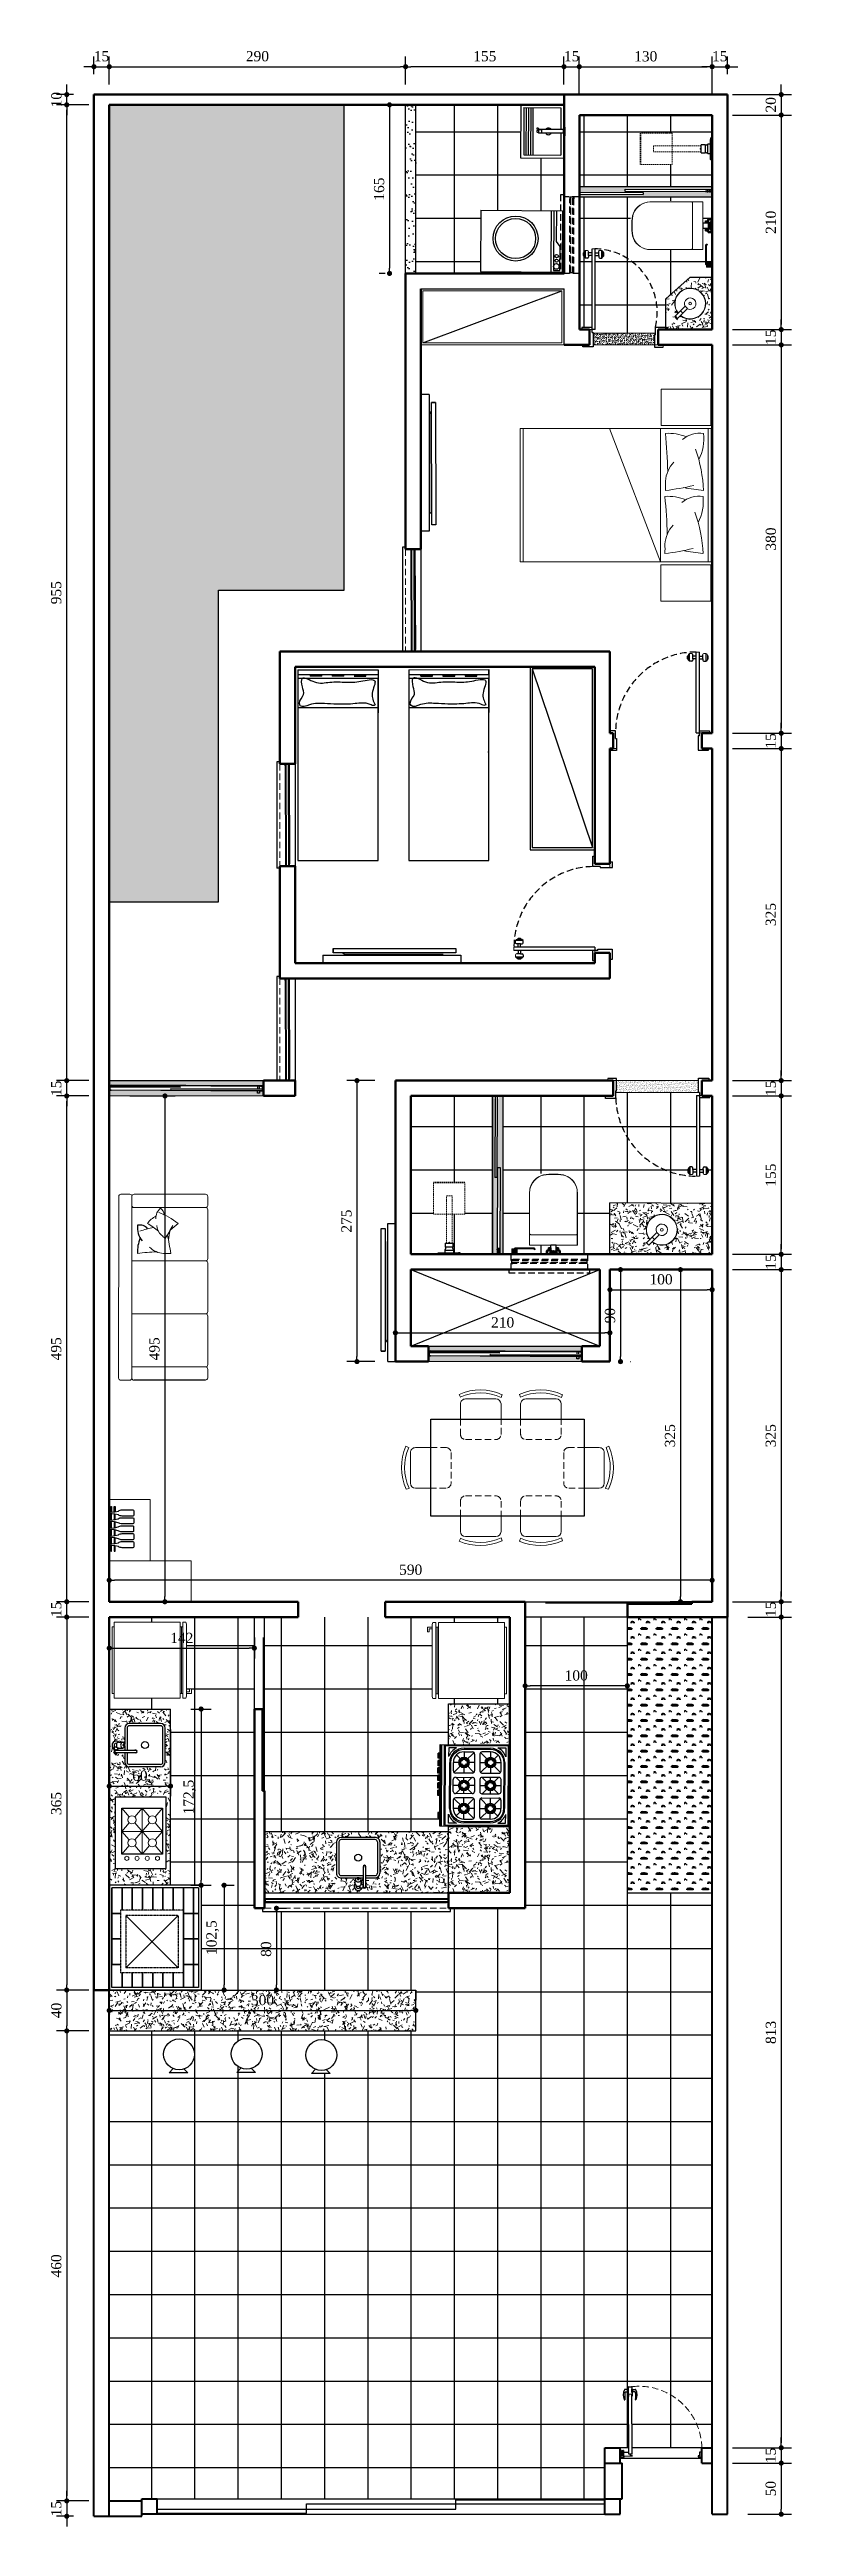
# Model space of a CAD drawing. Header units: millimetres. Extents: x 124972 to 152645, y 1647 to 10452.
# Drawn here: x 151919 to 152645, y 8028 to 10452 of the extents above; entities outside this region: 1.
import ezdxf

# ---------------------------------------------------------------- set-up
doc = ezdxf.new("R2010")
doc.units = ezdxf.units.MM
doc.linetypes.add('HIDDEN', pattern=[9.525, 6.35, -3.175])
doc.linetypes.add('HIDDEN2', pattern=[0.1875, 0.125, -0.0625])
for name, color, linetype in [('01', 1, 'Continuous'), ('ACESSORIOS', 2, 'Continuous'), ('Cobertura', 2, 'Continuous'), ('COZ', 3, 'Continuous'), ('COZINHA', 2, 'Continuous'), ('Grama', 84, 'Continuous'), ('Hachuria - Moveis', 1, 'Continuous'), ('Layer1', 7, 'Continuous'), ('P01', 1, 'Continuous'), ('PAREDES', 5, 'Continuous'), ('Piso', 55, 'Continuous'), ('PN010', 1, 'Continuous'), ('PORTAS', 3, 'Continuous'), ('Portas-Projeção', 55, 'HIDDEN'), ('Projeção Janela - Viga', 1, 'HIDDEN')]:
    doc.layers.add(name, color=color, linetype=linetype)
for name, color, linetype, lineweight in [('ARQ-01', 1, 'Continuous', 13), ('Hachura', 1, 'Continuous', 9), ('Moveis', 1, 'Continuous', 9), ('Nível Fachada', 7, 'Continuous', 70), ('Parede Baixa', 5, 'Continuous', 50), ('Parede Corte', 4, 'Continuous', 40), ('Pilares Sub-solo', 7, 'Continuous', 70), ('Pisos Externos', 15, 'Continuous', 9), ('Portas - Janelas', 2, 'Continuous', 20), ('Projeção Janela', 15, 'HIDDEN', 9), ('Projeção Portas', 55, 'HIDDEN', 5)]:
    doc.layers.add(name, color=color, linetype=linetype, lineweight=lineweight)
doc.styles.add('Valéria', font='romantic.ttf', dxfattribs={"height": 10})
doc.dimstyles.new('Cota - 50', dxfattribs={"dimtxt": 10, "dimasz": 5, "dimexe": 10, "dimexo": 20, "dimgap": 5, "dimtad": 1, "dimtxsty": 'Valéria', "dimblk": 'DOT', "dimcen": 0, "dimclrd": 12, "dimclre": 12, "dimclrt": 2, "dimazin": 2, "dimtfac": 1, "dimtix": 1, "dimtmove": 0, "dimatfit": 3, "dimldrblk": 'DOT', "dimfxl": 1, "dimarcsym": 0})

msp = doc.modelspace()

# ---------------------------------------------------------------- blocks, each defined once
blk = doc.blocks.new('gel')
at = {"layer": 'Hachura'}
for p, q in [((33208.8, 7048.5), (33127.8, 7048.5)), ((33127.8, 7048.5), (33127.8, 6978)), ((33132.8, 7050.5), (33203.8, 7050.5)), ((33132.8, 7050.5), (33132.8, 7048.5)), ((33203.8, 7050.5), (33203.8, 7048.5)), ((33208.8, 7039.5), (33208.8, 7048.5)), ((33208.8, 6978), (33208.8, 7039.5)), ((33127.8, 6978), (33132.8, 6978)), ((33127.8, 6972), (33127.8, 6975)), ((33127.8, 6975), (33208.8, 6975)), ((33127.8, 6972), (33129.8, 6971)), ((33206.8, 6971), (33129.8, 6971)), ((33132.8, 6978), (33203.8, 6978)), ((33132.8, 6978), (33132.8, 6975)), ((33132.8, 6976.5), (33203.8, 6976.5)), ((33132.8, 6966), (33137.8, 6966)), ((33134.5, 6971), (33134.5, 6968)), ((33137.8, 6968), (33134.5, 6968)), ((33137.8, 6968), (33137.8, 6966)), ((33203.8, 6978), (33208.8, 6978)), ((33203.8, 6978), (33203.8, 6975)), ((33206.8, 6971), (33208.8, 6972)), ((33208.8, 6975), (33208.8, 6972))]:
    blk.add_line(p, q, dxfattribs=at)
blk.add_lwpolyline([(33132.8, 6971), (33132.8, 6969), (33132.8, 6966)], dxfattribs=at)
blk = doc.blocks.new('Pia Bancada Planta 01')
at = {"layer": 'COZ', "color": 2}
for p, q in [((0.051, 0.017), (0.058, 0.017)), ((0.071, 0.025), (0.108, 0.025)), ((0.125, 0.147), (0.125, 0.007)), ((0.145, 0.147), (0.145, -0.045)), ((0.435, 0.187), (0.165, 0.187)), ((0.435, 0.167), (0.165, 0.167)), ((0.455, -0.147), (0.455, 0.147)), ((0.475, -0.147), (0.475, 0.147)), ((0.036, -0.055), (0.036, -0.011)), ((0.051, -0.018), (0.058, -0.018)), ((0.051, -0.045), (0.221, -0.045)), ((0.051, -0.065), (0.221, -0.065)), ((0.066, -0.045), (0.066, -0.024)), ((0.071, -0.025), (0.108, -0.025)), ((0.125, -0.007), (0.125, -0.045)), ((0.125, -0.065), (0.125, -0.147)), ((0.145, -0.065), (0.145, -0.147)), ((0.435, -0.168), (0.165, -0.168)), ((0.435, -0.188), (0.165, -0.188))]:
    blk.add_line(p, q, dxfattribs=at)
blk.add_lwpolyline([(0.071, 0.025, 0.133256), (0.064, 0.023, 0.106756), (0.058, 0.018, 0.082828), (0.054, 0.01, 0.071352), (0.053, 0, 0.071352), (0.054, -0.01, 0.082828), (0.058, -0.018, 0.106756), (0.064, -0.023, 0.133256), (0.071, -0.025, 0.133256)], format="xyb", dxfattribs=at)
for points in [[(0.108, -0.025, 0.133256), (0.115, -0.023, 0.106756), (0.121, -0.018, 0.082828), (0.124, -0.01, 0.071352), (0.126, 0, 0.071352), (0.124, 0.01, 0.082828), (0.121, 0.018, 0.106756), (0.115, 0.023, 0.133256), (0.108, 0.025, 0.133256), (0.102, 0.023, 0.106756), (0.096, 0.018, 0.082828), (0.092, 0.01, 0.071352), (0.09, 0, 0.071352), (0.092, -0.01, 0.082828), (0.096, -0.018, 0.106756), (0.102, -0.023, 0.133256)], [(0.116, 0.007, 0.133256), (0.114, 0.007, 0.106756), (0.112, 0.005, 0.082828), (0.111, 0.003, 0.071352), (0.11, 0, 0.071352), (0.111, -0.003, 0.082828), (0.112, -0.005, 0.106756), (0.114, -0.007, 0.133256), (0.116, -0.008, 0.133256), (0.118, -0.007, 0.106756), (0.119, -0.005, 0.082828), (0.12, -0.003, 0.071352), (0.121, 0, 0.071352), (0.12, 0.003, 0.082828), (0.119, 0.005, 0.106756), (0.118, 0.007, 0.133256)]]:
    blk.add_lwpolyline(points, format="xyb", close=True, dxfattribs=at)
blk.add_circle((0.3, 0), 0.03, dxfattribs=at)
for centre, radius, start, end in [((0.051, 0), 0.035, 45.5847, 244.6231), ((0.051, 0), 0.0175, 90, 204.62), ((0.165, 0.147), 0.04, 90, 180), ((0.165, 0.147), 0.02, 90, 180), ((0.435, 0.147), 0.04, 0, 90), ((0.435, 0.147), 0.02, 0, 90), ((0.026, -0.011), 0.01, 0, 24.62), ((0.051, 0), 0.0175, 211.0027, 270), ((0.051, -0.055), 0.015, 41.8103, 318.1897), ((0.051, -0.055), 0.01, 90.0002, 270.0002), ((0.051, 0), 0.035, 295.3769, 314.4153), ((0.165, -0.147), 0.04, 180, 270), ((0.165, -0.147), 0.02, 180, 270), ((0.221, -0.055), 0.0125, 233.1301, 126.8699), ((0.221, -0.055), 0.01, 270.0001, 90.0001), ((0.435, -0.147), 0.04, 270, 0), ((0.435, -0.147), 0.02, 270, 360)]:
    blk.add_arc(centre, radius, start, end, dxfattribs=at)
blk = doc.blocks.new('nh')
at = {"layer": 'ARQ-01'}
for p, q in [((7074.4, -41094.9), (7119.4, -41094.9)), ((7083.1, -41102.1), (7074.4, -41094.9)), ((7074.4, -41134.9), (7074.4, -41094.9)), ((7083.1, -41107.7), (7074.4, -41114.9)), ((7097.4, -41094.9), (7088.7, -41102.1)), ((7088.7, -41122.1), (7105.6, -41107.7)), ((7105.6, -41122.1), (7088.7, -41107.7)), ((7097.4, -41134.9), (7097.4, -41094.9)), ((7105.6, -41102.1), (7097.4, -41094.9)), ((7111.2, -41102.1), (7119.4, -41094.9)), ((7119.4, -41114.9), (7111.2, -41107.7)), ((7119.4, -41134.9), (7119.4, -41094.9)), ((7119.4, -41134.9), (7119.4, -41094.9)), ((7074.4, -41114.9), (7083.1, -41122.1)), ((7074.4, -41114.9), (7119.4, -41114.9)), ((7074.4, -41134.9), (7083.1, -41127.7)), ((7074.4, -41134.9), (7119.4, -41134.9)), ((7088.7, -41127.7), (7097.4, -41134.9)), ((7097.4, -41134.9), (7105.6, -41127.7)), ((7111.2, -41122.1), (7119.4, -41114.9)), ((7119.4, -41134.9), (7111.2, -41127.7))]:
    blk.add_line(p, q, dxfattribs=at)
for centre, radius in [((7085.9, -41104.9), 4), ((7108.4, -41104.9), 4), ((7123.6, -41099.9), 1.99), ((7123.6, -41109.9), 1.99), ((7085.9, -41124.9), 4), ((7108.4, -41124.9), 4), ((7123.6, -41119.9), 1.99), ((7123.6, -41129.9), 1.99)]:
    blk.add_circle(centre, radius, dxfattribs=at)
at = {"layer": 'Layer1'}
blk.add_lwpolyline([(7063.6, -41141.3), (7133.6, -41141.3), (7133.6, -41091.3), (7063.6, -41091.3)], close=True, dxfattribs=at)
at = {"layer": 'P01'}
blk.add_lwpolyline([(7074.4, -41094.9), (7119.4, -41094.9), (7119.4, -41134.9), (7074.4, -41134.9)], close=True, dxfattribs=at)
blk = doc.blocks.new('cad')
at = {"layer": 'Moveis', "linetype": 'HIDDEN'}
for p, q in [((48722.2, 6110.7), (48722.2, 6095.7)), ((48757.2, 6115.7), (48727.2, 6115.7)), ((48762.2, 6095.7), (48762.2, 6110.7))]:
    blk.add_line(p, q, dxfattribs=at)
at = {"layer": 'Moveis'}
for p, q in [((48722.2, 6095.7), (48722.2, 6080.7)), ((48762.2, 6080.7), (48762.2, 6095.7)), ((48721.1, 6071.5), (48722, 6074.4)), ((48727.2, 6075.7), (48757.2, 6075.7)), ((48763.5, 6071.2), (48762.3, 6073.9))]:
    blk.add_line(p, q, dxfattribs=at)
at = {"layer": 'Moveis', "linetype": 'HIDDEN'}
for centre, start, end in [((48727.2, 6110.7), 90, 180), ((48757.2, 6110.7), 0, 90)]:
    blk.add_arc(centre, 5, start, end, dxfattribs=at)
at = {"layer": 'Moveis'}
for centre, radius, start, end in [((48727.2, 6080.7), 5, 180, 270), ((48757.2, 6080.7), 5, 270, 0), ((48742.7, 6118.2), 51.4, 245.131, 293.9609), ((48742.7, 6118.2), 48.4, 244.7716, 293.9495)]:
    blk.add_arc(centre, radius, start, end, dxfattribs=at)
blk = doc.blocks.new('6-PL')
at = {"layer": 'COZINHA'}
h = blk.add_hatch(color=1, dxfattribs=at)
h.dxf.hatch_style = 1
h.paths.add_polyline_path([(-69, -3), (-69, -4), (-64, -4), (-64, -3)])
h.paths.add_polyline_path([(-17, -3), (-17, -4), (-12, -4), (-12, -3)])
at = {"layer": 'COZINHA', "color": 15}
for p, q in [((-79, -3), (-69, -3)), ((-79, -3), (-79, -4)), ((-76, -7), (-67.6, -7)), ((-76, -14.5), (-76, -7)), ((-64, -3), (-17, -3)), ((-5, -7), (-13.4, -7)), ((-12, -3), (-2, -3)), ((-5, -14.5), (-5, -7)), ((-2, -3), (-2, -4)), ((-2, -67.5), (-79, -67.5)), ((-2, -68.5), (-79, -68.5)), ((-76, -53.5), (-76, -61)), ((-76, -61), (-67.6, -61)), ((-5, -61), (-13.4, -61)), ((-5, -53.5), (-5, -61))]:
    blk.add_line(p, q, dxfattribs=at)
at = {"layer": 'COZINHA', "color": 1}
for p, q in [((-79, -4), (-2, -4)), ((-78, -5), (-3, -5)), ((-78, -64), (-78, -5)), ((-75.7, -46.5), (-75.7, -21.5)), ((-72.2, -21.5), (-72.2, -29.5)), ((-72.2, -21.5), (-66.2, -21.5)), ((-71.6, -30.9), (-63.6, -22.9)), ((-63.6, -20.1), (-69.2, -14.4)), ((-69, -3), (-64, -3)), ((-69, -3), (-69, -4)), ((-64, -3), (-64, -4)), ((-62.2, -8), (-18.8, -8)), ((-62.2, -17.5), (-62.2, -11.5)), ((-54.2, -11.5), (-62.2, -11.5)), ((-60.8, -20.1), (-52.8, -12.1)), ((-52.8, -30.9), (-60.8, -22.9)), ((-58.2, -21.5), (-52.2, -21.5)), ((-52.2, -29.5), (-52.2, -13.5)), ((-48.2, -13.5), (-48.2, -29.5)), ((-48.2, -13.8), (-41.9, -20.1)), ((-44.5, -21.5), (-48.2, -21.5)), ((-48.2, -29.2), (-41.9, -22.9)), ((-34.8, -11.5), (-46.2, -11.5)), ((-40.5, -17.5), (-40.5, -11.5)), ((-32.8, -13.8), (-39.1, -20.1)), ((-32.8, -29.2), (-39.1, -22.9)), ((-32.8, -21.5), (-36.5, -21.5)), ((-32.8, -29.5), (-32.8, -13.5)), ((-28.8, -29.5), (-28.8, -13.5)), ((-22.8, -21.5), (-28.8, -21.5)), ((-20.2, -20.1), (-28.2, -12.1)), ((-28.2, -30.9), (-20.2, -22.9)), ((-26.8, -11.5), (-18.8, -11.5)), ((-18.8, -17.5), (-18.8, -11.5)), ((-17.4, -20.1), (-11.8, -14.4)), ((-9.4, -30.9), (-17.4, -22.9)), ((-17, -3), (-12, -3)), ((-17, -3), (-17, -4)), ((-8.8, -21.5), (-14.8, -21.5)), ((-12, -3), (-12, -4)), ((-8.8, -21.5), (-8.8, -29.5)), ((-5.3, -21.5), (-5.3, -46.5)), ((-3, -5), (-3, -64)), ((-72.2, -46.5), (-72.2, -38.5)), ((-72.2, -46.5), (-66.2, -46.5)), ((-71.6, -37.1), (-63.6, -45.1)), ((-70.2, -31.5), (-54.2, -31.5)), ((-70.2, -36.5), (-54.2, -36.5)), ((-62.2, -31.5), (-62.2, -25.5)), ((-62.2, -36.5), (-62.2, -42.5)), ((-52.8, -37.1), (-60.8, -45.1)), ((-58.2, -46.5), (-52.2, -46.5)), ((-52.2, -38.5), (-52.2, -54.5)), ((-48.2, -54.5), (-48.2, -38.5)), ((-48.2, -38.8), (-41.9, -45.1)), ((-44.5, -46.5), (-48.2, -46.5)), ((-46.2, -31.5), (-34.8, -31.5)), ((-46.2, -36.5), (-34.8, -36.5)), ((-40.5, -31.5), (-40.5, -25.5)), ((-40.5, -36.5), (-40.5, -42.5)), ((-32.8, -38.8), (-39.1, -45.1)), ((-32.8, -46.5), (-36.5, -46.5)), ((-32.8, -38.5), (-32.8, -54.5)), ((-28.8, -38.5), (-28.8, -54.5)), ((-22.8, -46.5), (-28.8, -46.5)), ((-28.2, -37.1), (-20.2, -45.1)), ((-10.8, -31.5), (-26.8, -31.5)), ((-10.8, -36.5), (-26.8, -36.5)), ((-18.8, -31.5), (-18.8, -25.5)), ((-18.8, -36.5), (-18.8, -42.5)), ((-9.4, -37.1), (-17.4, -45.1)), ((-8.8, -46.5), (-14.8, -46.5)), ((-8.8, -46.5), (-8.8, -38.5)), ((-3, -64), (-78, -64)), ((-66, -70), (-71, -70)), ((-63.6, -47.9), (-69.2, -53.6)), ((-59, -70), (-64, -70)), ((-62.2, -50.5), (-62.2, -56.5)), ((-54.2, -56.5), (-62.2, -56.5)), ((-18.8, -60), (-62.2, -60)), ((-60.8, -47.9), (-52.8, -55.9)), ((-52, -70), (-57, -70)), ((-45, -70), (-50, -70)), ((-48.2, -54.2), (-41.9, -47.9)), ((-34.8, -56.5), (-46.2, -56.5)), ((-38, -70), (-43, -70)), ((-40.5, -50.5), (-40.5, -56.5)), ((-32.8, -54.2), (-39.1, -47.9)), ((-31, -70), (-36, -70)), ((-20.2, -47.9), (-28.2, -55.9)), ((-26.8, -56.5), (-18.8, -56.5)), ((-18.8, -50.5), (-18.8, -56.5)), ((-17.4, -47.9), (-11.8, -53.6)), ((-15, -70), (-10, -70))]:
    blk.add_line(p, q, dxfattribs=at)
at = {"layer": 'COZINHA', "color": 2}
for p, q in [((-79, -69), (-79, -4)), ((-2, -4), (-2, -69)), ((-2, -65), (-79, -65)), ((-2, -69), (-79, -69)), ((-71, -69), (-71, -71)), ((-66, -69), (-66, -71)), ((-64, -69), (-64, -71)), ((-64, -69), (-64, -71)), ((-59, -69), (-59, -71)), ((-57, -69), (-57, -71)), ((-52, -69), (-52, -71)), ((-50, -69), (-50, -71)), ((-45, -69), (-45, -71)), ((-43, -69), (-43, -71)), ((-38, -69), (-38, -71)), ((-36, -69), (-36, -71)), ((-31, -69), (-31, -71)), ((-15, -69), (-15, -71)), ((-10, -69), (-10, -71)), ((-66, -71), (-71, -71)), ((-59, -71), (-64, -71)), ((-52, -71), (-57, -71)), ((-45, -71), (-50, -71)), ((-38, -71), (-43, -71)), ((-31, -71), (-36, -71)), ((-15, -71), (-10, -71))]:
    blk.add_line(p, q, dxfattribs=at)
at = {"layer": 'COZINHA', "color": 15}
blk.add_lwpolyline([(-62.2, -59, -0.414214), (-74.7, -46.5), (-74.7, -21.5, -0.414214), (-62.2, -9), (-18.8, -9, -0.414214), (-6.3, -21.5), (-6.3, -46.5, -0.414214), (-18.8, -59)], format="xyb", close=True, dxfattribs=at)
for centre in [(-62.2, -21.5), (-40.5, -21.5), (-18.8, -21.5), (-62.2, -46.5), (-40.5, -46.5), (-18.8, -46.5)]:
    blk.add_circle(centre, 5, dxfattribs=at)
at = {"layer": 'COZINHA', "color": 1}
for centre, radius in [((-62.2, -21.5), 4), ((-62.2, -21.5), 3), ((-40.5, -21.5), 4), ((-40.5, -21.5), 3), ((-18.8, -21.5), 4), ((-18.8, -21.5), 3), ((-62.2, -46.5), 4), ((-62.2, -46.5), 3), ((-40.5, -46.5), 4), ((-40.5, -46.5), 3), ((-18.8, -46.5), 4), ((-18.8, -46.5), 3)]:
    blk.add_circle(centre, radius, dxfattribs=at)
at = {"layer": 'COZINHA', "color": 15}
for centre, start, end in [((-62.2, -21.5), 110.6935, 153.1857), ((-18.8, -21.5), 26.8143, 69.3065), ((-62.2, -46.5), 206.8143, 249.3065), ((-18.8, -46.5), 290.6935, 333.1857)]:
    blk.add_arc(centre, 15.5, start, end, dxfattribs=at)
at = {"layer": 'COZINHA', "color": 1}
for centre, radius, start, end in [((-62.2, -21.5), 13.5, 90, 180), ((-62.2, -21.5), 10, 90, 180), ((-54.2, -13.5), 2, 0, 90), ((-46.2, -13.5), 2, 90, 180), ((-34.8, -13.5), 2, 0, 90), ((-26.8, -13.5), 2, 90, 180), ((-18.8, -21.5), 13.5, 0, 90), ((-18.8, -21.5), 10, 0, 90), ((-62.2, -46.5), 13.5, 180, 270), ((-70.2, -29.5), 2, 180, 270), ((-70.2, -38.5), 2, 90, 180), ((-62.2, -46.5), 10, 180, 270), ((-54.2, -29.5), 2, 270, 0), ((-54.2, -38.5), 2, 0, 90), ((-46.2, -29.5), 2, 180, 270), ((-46.2, -38.5), 2, 90, 180), ((-34.8, -29.5), 2, 270, 0), ((-34.8, -38.5), 2, 0, 90), ((-26.8, -29.5), 2, 180, 270), ((-26.8, -38.5), 2, 90, 180), ((-18.8, -46.5), 13.5, 270, 0), ((-18.8, -46.5), 10, 270, 0), ((-10.8, -29.5), 2, 270, 0), ((-10.8, -38.5), 2, 0, 90), ((-54.2, -54.5), 2, 270, 0), ((-46.2, -54.5), 2, 180, 270), ((-34.8, -54.5), 2, 270, 0), ((-26.8, -54.5), 2, 180, 270)]:
    blk.add_arc(centre, radius, start, end, dxfattribs=at)
blk = doc.blocks.new('Fogão 6 Planta 04')
at = {"layer": 'PAREDES', "xscale": -1}
blk.add_blockref('6-PL', (340.8, 314.4), dxfattribs=at)
blk = doc.blocks.new('u')
at = {"layer": 'Moveis'}
for p, q in [((12556, 3324.2), (12552, 3324.2)), ((12556, 3324.1), (12552, 3324.1)), ((12556, 3324.1), (12552, 3324.1)), ((12556, 3323.9), (12552, 3323.9)), ((12556, 3323.8), (12552, 3323.8)), ((12556, 3323.6), (12552, 3323.6)), ((12556, 3323.3), (12552, 3323.3)), ((12556, 3323.1), (12552, 3323.1)), ((12556, 3322.8), (12552, 3322.8)), ((12556, 3322.5), (12552, 3322.5)), ((12556, 3322.2), (12552, 3322.2)), ((12556, 3321.9), (12552, 3321.9)), ((12556, 3321.5), (12552, 3321.5)), ((12556, 3321.3), (12552, 3321.3)), ((12556, 3321), (12552, 3321)), ((12556, 3320.8), (12552, 3320.8)), ((12556, 3320.5), (12552, 3320.5)), ((12556, 3320.4), (12552, 3320.4)), ((12556, 3320.3), (12552, 3320.3)), ((12556, 3320.2), (12552, 3320.2)), ((12556, 3320.2), (12552, 3320.2)), ((12556, 3324.2), (12556, 3320.2)), ((12556, 3322.4), (12556.1, 3322.4)), ((12556, 3321.1), (12556, 3321)), ((12556, 3321), (12556, 3320.9)), ((12556, 3320.9), (12556, 3308.2)), ((12556.1, 3320.9), (12556, 3320.9)), ((12556.1, 3322.4), (12556.2, 3322.3)), ((12556.1, 3322.4), (12556.1, 3322.4)), ((12556.1, 3320.9), (12556.1, 3320.9)), ((12556.3, 3322.3), (12556.2, 3322.3)), ((12556.3, 3322.3), (12556.4, 3322.2)), ((12556.4, 3322.2), (12556.4, 3322.2)), ((12556.4, 3322.2), (12556.5, 3322)), ((12556.5, 3322), (12556.6, 3321.9)), ((12556.6, 3321.9), (12556.6, 3321.9)), ((12556.6, 3321.9), (12556.7, 3321.7)), ((12556.7, 3321.7), (12556.7, 3321.5)), ((12556.7, 3321.7), (12556.7, 3321.7)), ((12556.7, 3321.5), (12556.8, 3321.3)), ((12556.8, 3321.3), (12556.8, 3321.1)), ((12556.8, 3321.1), (12556.8, 3320.9)), ((12556.8, 3320.9), (12556.8, 3308.2)), ((12555.2, 3307), (12555.3, 3307.1)), ((12555.2, 3306.9), (12555.2, 3307)), ((12555.3, 3306.9), (12555.2, 3306.9)), ((12555.3, 3307.3), (12555.4, 3307.3)), ((12555.3, 3307.2), (12555.3, 3307.3)), ((12555.3, 3307.2), (12555.3, 3307.2)), ((12555.3, 3307.1), (12555.3, 3307.2)), ((12555.3, 3307.1), (12555.3, 3307.1)), ((12555.3, 3306.8), (12555.3, 3306.9)), ((12555.3, 3306.8), (12555.3, 3306.8)), ((12555.3, 3306.7), (12555.3, 3306.8)), ((12555.3, 3306.7), (12555.3, 3306.7)), ((12555.4, 3306.6), (12555.3, 3306.7)), ((12555.4, 3307.3), (12555.5, 3307.3)), ((12555.4, 3307.3), (12555.4, 3307.3)), ((12555.4, 3306.6), (12555.4, 3306.6)), ((12555.5, 3306.6), (12555.4, 3306.6)), ((12555.5, 3307.3), (12555.5, 3307.3)), ((12555.5, 3307.3), (12555.6, 3307.3)), ((12555.5, 3307.3), (12555.5, 3307.3)), ((12555.5, 3307.3), (12555.6, 3307.3)), ((12555.5, 3306.5), (12555.5, 3306.6)), ((12555.5, 3306.5), (12555.5, 3306.5)), ((12555.6, 3306.5), (12555.5, 3306.5)), ((12555.6, 3307.3), (12555.6, 3307.4)), ((12555.6, 3307.4), (12555.6, 3307.4)), ((12555.7, 3307.4), (12555.6, 3307.4)), ((12555.6, 3307.3), (12555.7, 3307.3)), ((12555.6, 3307.3), (12555.6, 3307.3)), ((12555.6, 3307.3), (12555.6, 3307.3)), ((12555.6, 3307.3), (12555.6, 3307.3)), ((12555.6, 3306.6), (12555.6, 3306.5)), ((12555.7, 3306.6), (12555.6, 3306.6)), ((12555.7, 3306.6), (12555.6, 3306.5)), ((12555.7, 3307.4), (12555.7, 3307.4)), ((12555.7, 3307.4), (12555.7, 3307.4)), ((12555.8, 3307.4), (12555.7, 3307.4)), ((12555.7, 3307.3), (12555.7, 3307.2)), ((12555.7, 3307.2), (12555.8, 3307.1)), ((12555.7, 3307.2), (12555.7, 3307.2)), ((12555.7, 3306.7), (12555.7, 3306.6)), ((12555.8, 3306.7), (12555.7, 3306.7)), ((12555.7, 3306.6), (12555.7, 3306.6)), ((12555.8, 3306.6), (12555.7, 3306.6)), ((12555.7, 3306.6), (12555.7, 3306.6)), ((12555.9, 3307.6), (12555.8, 3307.5)), ((12555.8, 3307.5), (12555.8, 3307.5)), ((12555.8, 3307.5), (12555.8, 3307.5)), ((12555.8, 3307.5), (12555.8, 3307.4)), ((12555.8, 3307.5), (12555.8, 3307.5)), ((12555.8, 3307.1), (12555.8, 3307)), ((12555.8, 3307.1), (12555.8, 3307.1)), ((12555.8, 3307), (12555.8, 3306.9)), ((12555.8, 3306.9), (12555.8, 3306.8)), ((12555.8, 3306.9), (12555.8, 3306.9)), ((12555.8, 3306.8), (12555.8, 3306.7)), ((12555.8, 3306.8), (12555.8, 3306.8)), ((12555.9, 3306.6), (12555.8, 3306.6)), ((12556, 3307.8), (12555.9, 3307.7)), ((12555.9, 3307.7), (12555.9, 3307.7)), ((12555.9, 3307.7), (12555.9, 3307.6)), ((12556.1, 3306.7), (12555.9, 3306.6)), ((12555.9, 3306.6), (12555.9, 3306.6)), ((12556, 3308.2), (12556, 3308.1)), ((12556.1, 3308.2), (12556, 3308.2)), ((12556, 3308.1), (12556, 3308)), ((12556, 3307.9), (12556, 3308)), ((12556, 3307.9), (12556, 3307.8)), ((12556, 3307.8), (12556, 3307.8)), ((12556.1, 3308.2), (12556.1, 3308.2)), ((12556.2, 3306.8), (12556.1, 3306.7)), ((12556.1, 3306.7), (12556.1, 3306.7)), ((12556.3, 3306.8), (12556.2, 3306.8)), ((12556.4, 3306.9), (12556.3, 3306.8)), ((12556.5, 3307.1), (12556.4, 3306.9)), ((12556.4, 3306.9), (12556.4, 3306.9)), ((12556.6, 3307.2), (12556.5, 3307.1)), ((12556.7, 3307.4), (12556.6, 3307.3)), ((12556.6, 3307.3), (12556.6, 3307.2)), ((12556.8, 3307.8), (12556.7, 3307.6)), ((12556.7, 3307.6), (12556.7, 3307.4)), ((12556.7, 3307.4), (12556.7, 3307.4)), ((12556.8, 3308.2), (12556.8, 3308)), ((12556.8, 3308), (12556.8, 3307.8))]:
    blk.add_line(p, q, dxfattribs=at)
for points, invisible_edges in [([(12556, 3322.4), (12556, 3335.6), (12556.1, 3322.4)], 3), ([(12556, 3322.4), (12556, 3335.6), (12556.1, 3322.4)], 3), ([(12556, 3322.4), (12556, 3335.6), (12556.1, 3322.4)], 3), ([(12556, 3322.4), (12556, 3335.6), (12556.1, 3322.4)], 3), ([(12556, 3322.4), (12556, 3335.6), (12556.1, 3322.4)], 3), ([(12556.1, 3322.4), (12633.5, 3335.6), (12556.1, 3322.4)], 3), ([(12556.1, 3322.4), (12633.5, 3335.6), (12556.2, 3322.3)], 3), ([(12556.1, 3322.4), (12633.5, 3335.6), (12556.1, 3322.4)], 3), ([(12556.1, 3322.4), (12633.5, 3335.6), (12556.2, 3322.3)], 3), ([(12556.1, 3322.4), (12633.5, 3335.6), (12556.1, 3322.4)], 3), ([(12556.1, 3322.4), (12633.5, 3335.6), (12556.2, 3322.3)], 3), ([(12556.1, 3322.4), (12633.5, 3335.6), (12556.1, 3322.4)], 3), ([(12556.1, 3322.4), (12633.5, 3335.6), (12556.2, 3322.3)], 3), ([(12556.1, 3322.4), (12633.5, 3335.6), (12556.1, 3322.4)], 3), ([(12556.1, 3322.4), (12633.5, 3335.6), (12556.2, 3322.3)], 3), ([(12556.2, 3322.3), (12633.5, 3335.6), (12556.3, 3322.3)], 3), ([(12556.2, 3322.3), (12633.5, 3335.6), (12556.3, 3322.3)], 3), ([(12556.2, 3322.3), (12633.5, 3335.6), (12556.3, 3322.3)], 3), ([(12556.2, 3322.3), (12633.5, 3335.6), (12556.3, 3322.3)], 3), ([(12556.2, 3322.3), (12633.5, 3335.6), (12556.3, 3322.3)], 3), ([(12556.3, 3322.3), (12633.5, 3335.6), (12556.4, 3322.2)], 3), ([(12556.3, 3322.3), (12633.5, 3335.6), (12556.4, 3322.2)], 3), ([(12556.3, 3322.3), (12633.5, 3335.6), (12556.4, 3322.2)], 3), ([(12556.3, 3322.3), (12633.5, 3335.6), (12556.4, 3322.2)], 3), ([(12556.3, 3322.3), (12633.5, 3335.6), (12556.4, 3322.2)], 3), ([(12556.4, 3322.2), (12633.5, 3335.6), (12556.4, 3322.2)], 3), ([(12556.4, 3322.2), (12633.5, 3335.6), (12556.5, 3322)], 3), ([(12556.4, 3322.2), (12633.5, 3335.6), (12556.4, 3322.2)], 3), ([(12556.4, 3322.2), (12633.5, 3335.6), (12556.5, 3322)], 3), ([(12556.4, 3322.2), (12633.5, 3335.6), (12556.4, 3322.2)], 3), ([(12556.4, 3322.2), (12633.5, 3335.6), (12556.5, 3322)], 3), ([(12556.4, 3322.2), (12633.5, 3335.6), (12556.4, 3322.2)], 3), ([(12556.4, 3322.2), (12633.5, 3335.6), (12556.5, 3322)], 3), ([(12556.4, 3322.2), (12633.5, 3335.6), (12556.4, 3322.2)], 3), ([(12556.4, 3322.2), (12633.5, 3335.6), (12556.5, 3322)], 3), ([(12556.5, 3322), (12633.5, 3335.6), (12556.6, 3321.9)], 3), ([(12556.5, 3322), (12633.5, 3335.6), (12556.6, 3321.9)], 3), ([(12556.5, 3322), (12633.5, 3335.6), (12556.6, 3321.9)], 3), ([(12556.5, 3322), (12633.5, 3335.6), (12556.6, 3321.9)], 3), ([(12556.5, 3322), (12633.5, 3335.6), (12556.6, 3321.9)], 3), ([(12556.6, 3321.9), (12633.5, 3335.6), (12556.6, 3321.9)], 3), ([(12556.6, 3321.9), (12633.5, 3335.6), (12556.7, 3321.7)], 3), ([(12556.6, 3321.9), (12633.5, 3335.6), (12556.6, 3321.9)], 3), ([(12556.6, 3321.9), (12633.5, 3335.6), (12556.7, 3321.7)], 3), ([(12556.6, 3321.9), (12633.5, 3335.6), (12556.6, 3321.9)], 3), ([(12556.6, 3321.9), (12633.5, 3335.6), (12556.7, 3321.7)], 3), ([(12556.6, 3321.9), (12633.5, 3335.6), (12556.6, 3321.9)], 3), ([(12556.6, 3321.9), (12633.5, 3335.6), (12556.7, 3321.7)], 3), ([(12556.6, 3321.9), (12633.5, 3335.6), (12556.6, 3321.9)], 3), ([(12556.6, 3321.9), (12633.5, 3335.6), (12556.7, 3321.7)], 3), ([(12556.7, 3321.7), (12633.5, 3335.6), (12556.7, 3321.7)], 3), ([(12556.7, 3321.7), (12633.5, 3335.6), (12556.7, 3321.5)], 3), ([(12556.7, 3321.5), (12633.5, 3335.6), (12556.8, 3321.3)], 3), ([(12556.7, 3321.7), (12633.5, 3335.6), (12556.7, 3321.7)], 3), ([(12556.7, 3321.7), (12633.5, 3335.6), (12556.7, 3321.5)], 3), ([(12556.7, 3321.5), (12633.5, 3335.6), (12556.8, 3321.3)], 3), ([(12556.7, 3321.7), (12633.5, 3335.6), (12556.7, 3321.7)], 3), ([(12556.7, 3321.7), (12633.5, 3335.6), (12556.7, 3321.5)], 3), ([(12556.7, 3321.5), (12633.5, 3335.6), (12556.8, 3321.3)], 3), ([(12556.7, 3321.7), (12633.5, 3335.6), (12556.7, 3321.7)], 3), ([(12556.7, 3321.7), (12633.5, 3335.6), (12556.7, 3321.5)], 3), ([(12556.7, 3321.5), (12633.5, 3335.6), (12556.8, 3321.3)], 3), ([(12556.7, 3321.7), (12633.5, 3335.6), (12556.7, 3321.7)], 3), ([(12556.7, 3321.7), (12633.5, 3335.6), (12556.7, 3321.5)], 3), ([(12556.7, 3321.5), (12633.5, 3335.6), (12556.8, 3321.3)], 3), ([(12556.8, 3321.3), (12633.5, 3335.6), (12556.8, 3321.1)], 3), ([(12556.8, 3321.1), (12633.5, 3335.6), (12556.8, 3320.9)], 3), ([(12556.8, 3320.9), (12633.5, 3335.6), (12556.8, 3308.2)], 3), ([(12556.8, 3321.3), (12633.5, 3335.6), (12556.8, 3321.1)], 3), ([(12556.8, 3321.1), (12633.5, 3335.6), (12556.8, 3320.9)], 3), ([(12556.8, 3320.9), (12633.5, 3335.6), (12556.8, 3308.2)], 3), ([(12556.8, 3321.3), (12633.5, 3335.6), (12556.8, 3321.1)], 3), ([(12556.8, 3321.1), (12633.5, 3335.6), (12556.8, 3320.9)], 3), ([(12556.8, 3320.9), (12633.5, 3335.6), (12556.8, 3308.2)], 3), ([(12556.8, 3321.3), (12633.5, 3335.6), (12556.8, 3321.1)], 3), ([(12556.8, 3321.1), (12633.5, 3335.6), (12556.8, 3320.9)], 3), ([(12556.8, 3320.9), (12633.5, 3335.6), (12556.8, 3308.2)], 3), ([(12556.8, 3321.3), (12633.5, 3335.6), (12556.8, 3321.1)], 3), ([(12556.8, 3321.1), (12633.5, 3335.6), (12556.8, 3320.9)], 3), ([(12556.8, 3320.9), (12633.5, 3335.6), (12556.8, 3308.2)], 3), ([(12555.2, 3307), (12556, 3320.2), (12555.3, 3307.1)], 3), ([(12555.2, 3307), (12556, 3320.2), (12555.3, 3307.1)], 3), ([(12555.2, 3307), (12556, 3320.2), (12555.3, 3307.1)], 3), ([(12555.2, 3307), (12556, 3320.2), (12555.3, 3307.1)], 3), ([(12555.2, 3307), (12556, 3320.2), (12555.3, 3307.1)], 3), ([(12555.3, 3307.1), (12556, 3320.2), (12555.3, 3307.1)], 3), ([(12555.3, 3307.1), (12556, 3320.2), (12555.3, 3307.2)], 3), ([(12555.3, 3307.2), (12556, 3320.2), (12555.3, 3307.2)], 3), ([(12555.3, 3307.2), (12556, 3320.2), (12555.3, 3307.3)], 3), ([(12555.3, 3307.3), (12556, 3320.2), (12555.4, 3307.3)], 3), ([(12555.3, 3307.1), (12556, 3320.2), (12555.3, 3307.1)], 3), ([(12555.3, 3307.1), (12556, 3320.2), (12555.3, 3307.2)], 3), ([(12555.3, 3307.2), (12556, 3320.2), (12555.3, 3307.2)], 3), ([(12555.3, 3307.2), (12556, 3320.2), (12555.3, 3307.3)], 3), ([(12555.3, 3307.3), (12556, 3320.2), (12555.4, 3307.3)], 3), ([(12555.3, 3307.1), (12556, 3320.2), (12555.3, 3307.1)], 3), ([(12555.3, 3307.1), (12556, 3320.2), (12555.3, 3307.2)], 3), ([(12555.3, 3307.2), (12556, 3320.2), (12555.3, 3307.2)], 3), ([(12555.3, 3307.2), (12556, 3320.2), (12555.3, 3307.3)], 3), ([(12555.3, 3307.3), (12556, 3320.2), (12555.4, 3307.3)], 3), ([(12555.3, 3307.1), (12556, 3320.2), (12555.3, 3307.1)], 3), ([(12555.3, 3307.1), (12556, 3320.2), (12555.3, 3307.2)], 3), ([(12555.3, 3307.2), (12556, 3320.2), (12555.3, 3307.2)], 3), ([(12555.3, 3307.2), (12556, 3320.2), (12555.3, 3307.3)], 3), ([(12555.3, 3307.3), (12556, 3320.2), (12555.4, 3307.3)], 3), ([(12555.3, 3307.1), (12556, 3320.2), (12555.3, 3307.1)], 3), ([(12555.3, 3307.1), (12556, 3320.2), (12555.3, 3307.2)], 3), ([(12555.3, 3307.2), (12556, 3320.2), (12555.3, 3307.2)], 3), ([(12555.3, 3307.2), (12556, 3320.2), (12555.3, 3307.3)], 3), ([(12555.3, 3307.3), (12556, 3320.2), (12555.4, 3307.3)], 3), ([(12555.4, 3307.3), (12556, 3320.2), (12555.4, 3307.3)], 3), ([(12555.4, 3307.3), (12556, 3320.2), (12555.5, 3307.3)], 3), ([(12555.4, 3307.3), (12556, 3320.2), (12555.4, 3307.3)], 3), ([(12555.4, 3307.3), (12556, 3320.2), (12555.5, 3307.3)], 3), ([(12555.4, 3307.3), (12556, 3320.2), (12555.4, 3307.3)], 3), ([(12555.4, 3307.3), (12556, 3320.2), (12555.5, 3307.3)], 3), ([(12555.4, 3307.3), (12556, 3320.2), (12555.4, 3307.3)], 3), ([(12555.4, 3307.3), (12556, 3320.2), (12555.5, 3307.3)], 3), ([(12555.4, 3307.3), (12556, 3320.2), (12555.4, 3307.3)], 3), ([(12555.4, 3307.3), (12556, 3320.2), (12555.5, 3307.3)], 3), ([(12555.5, 3307.3), (12556, 3320.2), (12555.5, 3307.3)], 3), ([(12555.5, 3307.3), (12556, 3320.2), (12555.6, 3307.3)], 3), ([(12555.5, 3307.3), (12556, 3320.2), (12555.5, 3307.3)], 3), ([(12555.5, 3307.3), (12556, 3320.2), (12555.6, 3307.3)], 3), ([(12555.5, 3307.3), (12556, 3320.2), (12555.5, 3307.3)], 3), ([(12555.5, 3307.3), (12556, 3320.2), (12555.6, 3307.3)], 3), ([(12555.5, 3307.3), (12556, 3320.2), (12555.5, 3307.3)], 3), ([(12555.5, 3307.3), (12556, 3320.2), (12555.6, 3307.3)], 3), ([(12555.5, 3307.3), (12556, 3320.2), (12555.5, 3307.3)], 3), ([(12555.5, 3307.3), (12556, 3320.2), (12555.6, 3307.3)], 3), ([(12555.6, 3307.3), (12556, 3320.2), (12555.6, 3307.3)], 3), ([(12555.6, 3307.3), (12556, 3320.2), (12555.6, 3307.4)], 3), ([(12555.6, 3307.4), (12556, 3320.2), (12555.6, 3307.4)], 3), ([(12555.6, 3307.4), (12556, 3320.2), (12555.7, 3307.4)], 3), ([(12555.6, 3307.3), (12556, 3320.2), (12555.6, 3307.3)], 3), ([(12555.6, 3307.3), (12556, 3320.2), (12555.6, 3307.4)], 3), ([(12555.6, 3307.4), (12556, 3320.2), (12555.6, 3307.4)], 3), ([(12555.6, 3307.4), (12556, 3320.2), (12555.7, 3307.4)], 3), ([(12555.6, 3307.3), (12556, 3320.2), (12555.6, 3307.3)], 3), ([(12555.6, 3307.3), (12556, 3320.2), (12555.6, 3307.4)], 3), ([(12555.6, 3307.4), (12556, 3320.2), (12555.6, 3307.4)], 3), ([(12555.6, 3307.4), (12556, 3320.2), (12555.7, 3307.4)], 3), ([(12555.6, 3307.3), (12556, 3320.2), (12555.6, 3307.3)], 3), ([(12555.6, 3307.3), (12556, 3320.2), (12555.6, 3307.4)], 3), ([(12555.6, 3307.4), (12556, 3320.2), (12555.6, 3307.4)], 3), ([(12555.6, 3307.4), (12556, 3320.2), (12555.7, 3307.4)], 3), ([(12555.6, 3307.3), (12556, 3320.2), (12555.6, 3307.3)], 3), ([(12555.6, 3307.3), (12556, 3320.2), (12555.6, 3307.4)], 3), ([(12555.6, 3307.4), (12556, 3320.2), (12555.6, 3307.4)], 3), ([(12555.6, 3307.4), (12556, 3320.2), (12555.7, 3307.4)], 3), ([(12555.7, 3307.4), (12556, 3320.2), (12555.7, 3307.4)], 3), ([(12555.7, 3307.4), (12556, 3320.2), (12555.7, 3307.4)], 3), ([(12555.7, 3307.4), (12556, 3320.2), (12555.8, 3307.4)], 3), ([(12555.7, 3307.4), (12556, 3320.2), (12555.7, 3307.4)], 3), ([(12555.7, 3307.4), (12556, 3320.2), (12555.7, 3307.4)], 3), ([(12555.7, 3307.4), (12556, 3320.2), (12555.8, 3307.4)], 3), ([(12555.7, 3307.4), (12556, 3320.2), (12555.7, 3307.4)], 3), ([(12555.7, 3307.4), (12556, 3320.2), (12555.7, 3307.4)], 3), ([(12555.7, 3307.4), (12556, 3320.2), (12555.8, 3307.4)], 3), ([(12555.7, 3307.4), (12556, 3320.2), (12555.7, 3307.4)], 3), ([(12555.7, 3307.4), (12556, 3320.2), (12555.7, 3307.4)], 3), ([(12555.7, 3307.4), (12556, 3320.2), (12555.8, 3307.4)], 3), ([(12555.7, 3307.4), (12556, 3320.2), (12555.7, 3307.4)], 3), ([(12555.7, 3307.4), (12556, 3320.2), (12555.7, 3307.4)], 3), ([(12555.7, 3307.4), (12556, 3320.2), (12555.8, 3307.4)], 3), ([(12555.8, 3307.4), (12556, 3320.2), (12555.8, 3307.5)], 3), ([(12555.8, 3307.5), (12556, 3320.2), (12555.8, 3307.5)], 3), ([(12555.8, 3307.5), (12556, 3320.2), (12555.8, 3307.5)], 3), ([(12555.8, 3307.5), (12556, 3320.2), (12555.8, 3307.5)], 3), ([(12555.8, 3307.5), (12556, 3320.2), (12555.9, 3307.6)], 3), ([(12555.8, 3307.4), (12556, 3320.2), (12555.8, 3307.5)], 3), ([(12555.8, 3307.5), (12556, 3320.2), (12555.8, 3307.5)], 3), ([(12555.8, 3307.5), (12556, 3320.2), (12555.8, 3307.5)], 3), ([(12555.8, 3307.5), (12556, 3320.2), (12555.8, 3307.5)], 3), ([(12555.8, 3307.5), (12556, 3320.2), (12555.9, 3307.6)], 3), ([(12555.8, 3307.4), (12556, 3320.2), (12555.8, 3307.5)], 3), ([(12555.8, 3307.5), (12556, 3320.2), (12555.8, 3307.5)], 3), ([(12555.8, 3307.5), (12556, 3320.2), (12555.8, 3307.5)], 3), ([(12555.8, 3307.5), (12556, 3320.2), (12555.8, 3307.5)], 3), ([(12555.8, 3307.5), (12556, 3320.2), (12555.9, 3307.6)], 3), ([(12555.8, 3307.4), (12556, 3320.2), (12555.8, 3307.5)], 3), ([(12555.8, 3307.5), (12556, 3320.2), (12555.8, 3307.5)], 3), ([(12555.8, 3307.5), (12556, 3320.2), (12555.8, 3307.5)], 3), ([(12555.8, 3307.5), (12556, 3320.2), (12555.8, 3307.5)], 3), ([(12555.8, 3307.5), (12556, 3320.2), (12555.9, 3307.6)], 3), ([(12555.8, 3307.4), (12556, 3320.2), (12555.8, 3307.5)], 3), ([(12555.8, 3307.5), (12556, 3320.2), (12555.8, 3307.5)], 3), ([(12555.8, 3307.5), (12556, 3320.2), (12555.8, 3307.5)], 3), ([(12555.8, 3307.5), (12556, 3320.2), (12555.8, 3307.5)], 3), ([(12555.8, 3307.5), (12556, 3320.2), (12555.9, 3307.6)], 3), ([(12555.9, 3307.6), (12556, 3320.2), (12555.9, 3307.7)], 3), ([(12555.9, 3307.7), (12556, 3320.2), (12555.9, 3307.7)], 3), ([(12555.9, 3307.7), (12556, 3320.2), (12556, 3307.8)], 3), ([(12555.9, 3307.6), (12556, 3320.2), (12555.9, 3307.7)], 3), ([(12555.9, 3307.7), (12556, 3320.2), (12555.9, 3307.7)], 3), ([(12555.9, 3307.7), (12556, 3320.2), (12556, 3307.8)], 3), ([(12555.9, 3307.6), (12556, 3320.2), (12555.9, 3307.7)], 3), ([(12555.9, 3307.7), (12556, 3320.2), (12555.9, 3307.7)], 3), ([(12555.9, 3307.7), (12556, 3320.2), (12556, 3307.8)], 3), ([(12555.9, 3307.6), (12556, 3320.2), (12555.9, 3307.7)], 3), ([(12555.9, 3307.7), (12556, 3320.2), (12555.9, 3307.7)], 3), ([(12555.9, 3307.7), (12556, 3320.2), (12556, 3307.8)], 3), ([(12555.9, 3307.6), (12556, 3320.2), (12555.9, 3307.7)], 3), ([(12555.9, 3307.7), (12556, 3320.2), (12555.9, 3307.7)], 3), ([(12555.9, 3307.7), (12556, 3320.2), (12556, 3307.8)], 3), ([(12556, 3321.1), (12556, 3321.4), (12556, 3321)], 3), ([(12556, 3321), (12556.1, 3321.1), (12556, 3320.9)], 3), ([(12556, 3308), (12556, 3321), (12556, 3308.1)], 3), ([(12556, 3308.1), (12556, 3321), (12556, 3320.9)], 13), ([(12556, 3308), (12556, 3321), (12556, 3308.1)], 3), ([(12556, 3308.1), (12556, 3321), (12556, 3320.9)], 13), ([(12556, 3308), (12556, 3321), (12556, 3308.1)], 3), ([(12556, 3308.1), (12556, 3321), (12556, 3320.9)], 13), ([(12556, 3308), (12556, 3321), (12556, 3308.1)], 3), ([(12556, 3308.1), (12556, 3321), (12556, 3320.9)], 13), ([(12556, 3320.9), (12556, 3321), (12556, 3308.2)], 3), ([(12556, 3308), (12556, 3321), (12556, 3308.1)], 3), ([(12556, 3308.1), (12556, 3321), (12556, 3320.9)], 13), ([(12556, 3308.1), (12556, 3320.9), (12556, 3308.2)], 1), ([(12556, 3308.1), (12556, 3320.9), (12556, 3308.2)], 1), ([(12556, 3308.1), (12556, 3320.9), (12556, 3308.2)], 1), ([(12556, 3308.1), (12556, 3320.9), (12556, 3308.2)], 1), ([(12556, 3308.1), (12556, 3320.9), (12556, 3308.2)], 1), ([(12556, 3307.8), (12556, 3320.2), (12556, 3307.8)], 3), ([(12556, 3307.8), (12556, 3320.2), (12556, 3307.9)], 3), ([(12556, 3307.9), (12556, 3320.2), (12556, 3308)], 3), ([(12556, 3307.8), (12556, 3320.2), (12556, 3307.8)], 3), ([(12556, 3307.8), (12556, 3320.2), (12556, 3307.9)], 3), ([(12556, 3307.9), (12556, 3320.2), (12556, 3308)], 3), ([(12556, 3307.8), (12556, 3320.2), (12556, 3307.8)], 3), ([(12556, 3307.8), (12556, 3320.2), (12556, 3307.9)], 3), ([(12556, 3307.9), (12556, 3320.2), (12556, 3308)], 3), ([(12556, 3307.8), (12556, 3320.2), (12556, 3307.8)], 3), ([(12556, 3307.8), (12556, 3320.2), (12556, 3307.9)], 3), ([(12556, 3307.9), (12556, 3320.2), (12556, 3308)], 3), ([(12556, 3307.8), (12556, 3320.2), (12556, 3307.8)], 3), ([(12556, 3307.8), (12556, 3320.2), (12556, 3307.9)], 3), ([(12556, 3307.9), (12556, 3320.2), (12556, 3308)], 3), ([(12556.1, 3320.9), (12556.1, 3321), (12556.1, 3308.2)], 3), ([(12556.2, 3320.9), (12556.1, 3308.2), (12556.1, 3320.9)], 1), ([(12556.1, 3308.2), (12556.2, 3320.9), (12556.2, 3308.2)], 1), ([(12556.1, 3320.9), (12556.1, 3308.2), (12556.1, 3320.9)], 1), ([(12556.1, 3308.2), (12556.1, 3320.9), (12556.1, 3308.2)], 1), ([(12556.1, 3320.9), (12556.1, 3308.2), (12556.1, 3320.9)], 1), ([(12556.1, 3308.2), (12556.1, 3320.9), (12556.1, 3308.2)], 1), ([(12556.3, 3320.9), (12556.2, 3308.2), (12556.2, 3320.9)], 1), ([(12556.2, 3308.2), (12556.3, 3320.9), (12556.3, 3308.2)], 1), ([(12556.2, 3320.9), (12556.2, 3308.2), (12556.2, 3320.9)], 1), ([(12556.2, 3308.2), (12556.2, 3320.9), (12556.2, 3308.2)], 1), ([(12556.4, 3320.9), (12556.3, 3308.2), (12556.3, 3320.9)], 1), ([(12556.3, 3308.2), (12556.4, 3320.9), (12556.4, 3308.2)], 1), ([(12556.5, 3320.9), (12556.4, 3308.2), (12556.4, 3320.9)], 1), ([(12556.4, 3308.2), (12556.5, 3320.9), (12556.5, 3308.2)], 1), ([(12556.4, 3320.9), (12556.4, 3308.2), (12556.4, 3320.9)], 1), ([(12556.4, 3308.2), (12556.4, 3320.9), (12556.4, 3308.2)], 1), ([(12556.5, 3320.9), (12556.5, 3308.2), (12556.5, 3320.9)], 1), ([(12556.5, 3308.2), (12556.5, 3320.9), (12556.5, 3308.2)], 1), ([(12556.6, 3320.9), (12556.5, 3308.2), (12556.5, 3320.9)], 1), ([(12556.5, 3308.2), (12556.6, 3320.9), (12556.6, 3308.2)], 1), ([(12556.7, 3320.9), (12556.6, 3308.2), (12556.6, 3320.9)], 1), ([(12556.6, 3308.2), (12556.7, 3320.9), (12556.7, 3308.2)], 1), ([(12556.7, 3321.5), (12556.8, 3321.3), (12556.7, 3321.5)], 1), ([(12556.8, 3321.3), (12556.7, 3321.5), (12556.8, 3321.3)], 13), ([(12556.7, 3320.9), (12556.7, 3308.2), (12556.7, 3320.9)], 1), ([(12556.7, 3308.2), (12556.7, 3320.9), (12556.7, 3308.2)], 1), ([(12556.8, 3320.9), (12556.7, 3308.2), (12556.7, 3320.9)], 1), ([(12556.7, 3308.2), (12556.8, 3320.9), (12556.8, 3308.2)], 1), ([(12556.8, 3321.3), (12556.8, 3321.3), (12556.8, 3321.1)], 3), ([(12556.8, 3321.1), (12556.8, 3321.3), (12556.8, 3321.1)], 13), ([(12556.8, 3321.1), (12556.8, 3320.9), (12556.8, 3321.1)], 1), ([(12556.8, 3308), (12556.8, 3321.1), (12556.8, 3320.9)], 13), ([(12556.8, 3320.9), (12556.8, 3308.2), (12556.8, 3320.9)], 1), ([(12556.8, 3308.2), (12556.8, 3320.9), (12556.8, 3308.2)], 1), ([(12556.8, 3308), (12556.8, 3320.9), (12556.8, 3308.2)], 1), ([(12556.8, 3320.9), (12556.8, 3308.2), (12556.8, 3320.9)], 1), ([(12556.8, 3308.2), (12556.8, 3320.9), (12556.8, 3308.2)], 3), ([(12555, 3288.4), (12555.2, 3307), (12555.2, 3306.9)], 13), ([(12555, 3288.4), (12555.2, 3307), (12555.2, 3306.9)], 13), ([(12555, 3288.4), (12555.2, 3307), (12555.2, 3306.9)], 13), ([(12555, 3288.4), (12555.2, 3307), (12555.2, 3306.9)], 13), ([(12555, 3288.4), (12555.2, 3307), (12555.2, 3306.9)], 13), ([(12556.7, 3288.4), (12555.2, 3306.9), (12555.3, 3306.9)], 13), ([(12556.7, 3288.4), (12555.2, 3306.9), (12555.3, 3306.9)], 13), ([(12556.7, 3288.4), (12555.2, 3306.9), (12555.3, 3306.9)], 13), ([(12556.7, 3288.4), (12555.2, 3306.9), (12555.3, 3306.9)], 13), ([(12556.7, 3288.4), (12555.2, 3306.9), (12555.3, 3306.9)], 13), ([(12556.7, 3288.4), (12555.3, 3306.9), (12555.3, 3306.8)], 13), ([(12556.7, 3288.4), (12555.3, 3306.9), (12555.3, 3306.8)], 13), ([(12556.7, 3288.4), (12555.3, 3306.9), (12555.3, 3306.8)], 13), ([(12556.7, 3288.4), (12555.3, 3306.9), (12555.3, 3306.8)], 13), ([(12556.7, 3288.4), (12555.3, 3306.9), (12555.3, 3306.8)], 13), ([(12556.7, 3288.4), (12555.3, 3306.8), (12555.3, 3306.8)], 13), ([(12556.7, 3288.4), (12555.3, 3306.8), (12555.3, 3306.7)], 13), ([(12556.7, 3288.4), (12555.3, 3306.8), (12555.3, 3306.8)], 13), ([(12556.7, 3288.4), (12555.3, 3306.8), (12555.3, 3306.7)], 13), ([(12556.7, 3288.4), (12555.3, 3306.8), (12555.3, 3306.8)], 13), ([(12556.7, 3288.4), (12555.3, 3306.8), (12555.3, 3306.7)], 13), ([(12556.7, 3288.4), (12555.3, 3306.8), (12555.3, 3306.8)], 13), ([(12556.7, 3288.4), (12555.3, 3306.8), (12555.3, 3306.7)], 13), ([(12556.7, 3288.4), (12555.3, 3306.8), (12555.3, 3306.8)], 13), ([(12556.7, 3288.4), (12555.3, 3306.8), (12555.3, 3306.7)], 13), ([(12556.7, 3288.4), (12555.3, 3306.7), (12555.3, 3306.7)], 13), ([(12556.7, 3288.4), (12555.3, 3306.7), (12555.4, 3306.6)], 13), ([(12556.7, 3288.4), (12555.3, 3306.7), (12555.3, 3306.7)], 13), ([(12556.7, 3288.4), (12555.3, 3306.7), (12555.4, 3306.6)], 13), ([(12556.7, 3288.4), (12555.3, 3306.7), (12555.3, 3306.7)], 13), ([(12556.7, 3288.4), (12555.3, 3306.7), (12555.4, 3306.6)], 13), ([(12556.7, 3288.4), (12555.3, 3306.7), (12555.3, 3306.7)], 13), ([(12556.7, 3288.4), (12555.3, 3306.7), (12555.4, 3306.6)], 13), ([(12556.7, 3288.4), (12555.3, 3306.7), (12555.3, 3306.7)], 13), ([(12556.7, 3288.4), (12555.3, 3306.7), (12555.4, 3306.6)], 13), ([(12556.7, 3288.4), (12555.4, 3306.6), (12555.4, 3306.6)], 13), ([(12556.7, 3288.4), (12555.4, 3306.6), (12555.5, 3306.6)], 13), ([(12556.7, 3288.4), (12555.4, 3306.6), (12555.4, 3306.6)], 13), ([(12556.7, 3288.4), (12555.4, 3306.6), (12555.5, 3306.6)], 13), ([(12556.7, 3288.4), (12555.4, 3306.6), (12555.4, 3306.6)], 13), ([(12556.7, 3288.4), (12555.4, 3306.6), (12555.5, 3306.6)], 13), ([(12556.7, 3288.4), (12555.4, 3306.6), (12555.4, 3306.6)], 13), ([(12556.7, 3288.4), (12555.4, 3306.6), (12555.5, 3306.6)], 13), ([(12556.7, 3288.4), (12555.4, 3306.6), (12555.4, 3306.6)], 13), ([(12556.7, 3288.4), (12555.4, 3306.6), (12555.5, 3306.6)], 13), ([(12556.7, 3288.4), (12555.5, 3306.6), (12555.5, 3306.5)], 13), ([(12556.7, 3288.4), (12555.5, 3306.6), (12555.5, 3306.5)], 13), ([(12556.7, 3288.4), (12555.5, 3306.6), (12555.5, 3306.5)], 13), ([(12556.7, 3288.4), (12555.5, 3306.6), (12555.5, 3306.5)], 13), ([(12556.7, 3288.4), (12555.5, 3306.6), (12555.5, 3306.5)], 13), ([(12556.7, 3288.4), (12555.5, 3306.5), (12555.5, 3306.5)], 13), ([(12556.7, 3288.4), (12555.5, 3306.5), (12555.6, 3306.5)], 13), ([(12556.7, 3288.4), (12555.5, 3306.5), (12555.5, 3306.5)], 13), ([(12556.7, 3288.4), (12555.5, 3306.5), (12555.6, 3306.5)], 13), ([(12556.7, 3288.4), (12555.5, 3306.5), (12555.5, 3306.5)], 13), ([(12556.7, 3288.4), (12555.5, 3306.5), (12555.6, 3306.5)], 13), ([(12556.7, 3288.4), (12555.5, 3306.5), (12555.5, 3306.5)], 13), ([(12556.7, 3288.4), (12555.5, 3306.5), (12555.6, 3306.5)], 13), ([(12556.7, 3288.4), (12555.5, 3306.5), (12555.5, 3306.5)], 13), ([(12556.7, 3288.4), (12555.5, 3306.5), (12555.6, 3306.5)], 13), ([(12556.7, 3288.4), (12555.6, 3306.5), (12555.7, 3306.6)], 13), ([(12556.7, 3288.4), (12555.6, 3306.5), (12555.7, 3306.6)], 13), ([(12556.7, 3288.4), (12555.6, 3306.5), (12555.7, 3306.6)], 13), ([(12556.7, 3288.4), (12555.6, 3306.5), (12555.7, 3306.6)], 13), ([(12556.7, 3288.4), (12555.6, 3306.5), (12555.7, 3306.6)], 13), ([(12556.7, 3288.4), (12555.7, 3306.6), (12555.7, 3306.6)], 13), ([(12556.7, 3288.4), (12555.7, 3306.6), (12555.8, 3306.6)], 13), ([(12556.7, 3288.4), (12555.7, 3306.6), (12555.7, 3306.6)], 13), ([(12556.7, 3288.4), (12555.7, 3306.6), (12555.8, 3306.6)], 13), ([(12556.7, 3288.4), (12555.7, 3306.6), (12555.7, 3306.6)], 13), ([(12556.7, 3288.4), (12555.7, 3306.6), (12555.8, 3306.6)], 13), ([(12556.7, 3288.4), (12555.7, 3306.6), (12555.7, 3306.6)], 13), ([(12556.7, 3288.4), (12555.7, 3306.6), (12555.8, 3306.6)], 13), ([(12556.7, 3288.4), (12555.7, 3306.6), (12555.7, 3306.6)], 13), ([(12556.7, 3288.4), (12555.7, 3306.6), (12555.8, 3306.6)], 13), ([(12555.9, 3307.6), (12555.9, 3307.6), (12555.8, 3307.5)], 3), ([(12555.8, 3307.5), (12555.8, 3307.5), (12555.8, 3307.5)], 13), ([(12555.8, 3307.5), (12555.8, 3307.5), (12555.8, 3307.5)], 13), ([(12556.7, 3288.4), (12555.8, 3306.6), (12555.9, 3306.6)], 13), ([(12556.7, 3288.4), (12555.8, 3306.6), (12555.9, 3306.6)], 13), ([(12556.7, 3288.4), (12555.8, 3306.6), (12555.9, 3306.6)], 13), ([(12556.7, 3288.4), (12555.8, 3306.6), (12555.9, 3306.6)], 13), ([(12556.7, 3288.4), (12555.8, 3306.6), (12555.9, 3306.6)], 13), ([(12556, 3307.7), (12555.9, 3307.7), (12556, 3307.8)], 13), ([(12555.9, 3307.6), (12555.9, 3307.6), (12555.9, 3307.7)], 13), ([(12556, 3307.7), (12555.9, 3307.7), (12555.9, 3307.7)], 13), ([(12556.7, 3288.4), (12555.9, 3306.6), (12556.1, 3306.7)], 13), ([(12556.7, 3288.4), (12555.9, 3306.6), (12556.1, 3306.7)], 13), ([(12556.7, 3288.4), (12555.9, 3306.6), (12556.1, 3306.7)], 13), ([(12556.7, 3288.4), (12555.9, 3306.6), (12556.1, 3306.7)], 13), ([(12556.7, 3288.4), (12555.9, 3306.6), (12556.1, 3306.7)], 13), ([(12556.7, 3288.4), (12555.9, 3306.6), (12555.9, 3306.6)], 13), ([(12556.7, 3288.4), (12555.9, 3306.6), (12555.9, 3306.6)], 13), ([(12556.7, 3288.4), (12555.9, 3306.6), (12555.9, 3306.6)], 13), ([(12556.7, 3288.4), (12555.9, 3306.6), (12555.9, 3306.6)], 13), ([(12556.7, 3288.4), (12555.9, 3306.6), (12555.9, 3306.6)], 13), ([(12556, 3308), (12556, 3308.1), (12556, 3308.2)], 13), ([(12556, 3308), (12556, 3308), (12556, 3308.1)], 13), ([(12556, 3308), (12556, 3307.9), (12556, 3308)], 13), ([(12556, 3307.9), (12556, 3307.8), (12556, 3307.8)], 13), ([(12556, 3307.9), (12556, 3307.8), (12556, 3307.9)], 13), ([(12556.7, 3288.4), (12556.1, 3306.7), (12556.2, 3306.8)], 13), ([(12556.7, 3288.4), (12556.1, 3306.7), (12556.2, 3306.8)], 13), ([(12556.7, 3288.4), (12556.1, 3306.7), (12556.2, 3306.8)], 13), ([(12556.7, 3288.4), (12556.1, 3306.7), (12556.2, 3306.8)], 13), ([(12556.7, 3288.4), (12556.1, 3306.7), (12556.2, 3306.8)], 13), ([(12556.7, 3288.4), (12556.1, 3306.7), (12556.1, 3306.7)], 13), ([(12556.7, 3288.4), (12556.1, 3306.7), (12556.1, 3306.7)], 13), ([(12556.7, 3288.4), (12556.1, 3306.7), (12556.1, 3306.7)], 13), ([(12556.7, 3288.4), (12556.1, 3306.7), (12556.1, 3306.7)], 13), ([(12556.7, 3288.4), (12556.1, 3306.7), (12556.1, 3306.7)], 13), ([(12556.7, 3288.4), (12556.2, 3306.8), (12556.3, 3306.8)], 13), ([(12556.7, 3288.4), (12556.2, 3306.8), (12556.3, 3306.8)], 13), ([(12556.7, 3288.4), (12556.2, 3306.8), (12556.3, 3306.8)], 13), ([(12556.7, 3288.4), (12556.2, 3306.8), (12556.3, 3306.8)], 13), ([(12556.7, 3288.4), (12556.2, 3306.8), (12556.3, 3306.8)], 13), ([(12556.7, 3288.4), (12556.3, 3306.8), (12556.4, 3306.9)], 13), ([(12556.7, 3288.4), (12556.3, 3306.8), (12556.4, 3306.9)], 13), ([(12556.7, 3288.4), (12556.3, 3306.8), (12556.4, 3306.9)], 13), ([(12556.7, 3288.4), (12556.3, 3306.8), (12556.4, 3306.9)], 13), ([(12556.7, 3288.4), (12556.3, 3306.8), (12556.4, 3306.9)], 13), ([(12556.7, 3288.4), (12556.4, 3306.9), (12556.5, 3307.1)], 13), ([(12556.7, 3288.4), (12556.4, 3306.9), (12556.5, 3307.1)], 13), ([(12556.7, 3288.4), (12556.4, 3306.9), (12556.5, 3307.1)], 13), ([(12556.7, 3288.4), (12556.4, 3306.9), (12556.5, 3307.1)], 13), ([(12556.7, 3288.4), (12556.4, 3306.9), (12556.5, 3307.1)], 13), ([(12556.7, 3288.4), (12556.4, 3306.9), (12556.4, 3306.9)], 13), ([(12556.7, 3288.4), (12556.4, 3306.9), (12556.4, 3306.9)], 13), ([(12556.7, 3288.4), (12556.4, 3306.9), (12556.4, 3306.9)], 13), ([(12556.7, 3288.4), (12556.4, 3306.9), (12556.4, 3306.9)], 13), ([(12556.7, 3288.4), (12556.4, 3306.9), (12556.4, 3306.9)], 13), ([(12556.7, 3288.4), (12556.5, 3307.1), (12556.6, 3307.2)], 13), ([(12556.7, 3288.4), (12556.5, 3307.1), (12556.6, 3307.2)], 13), ([(12556.7, 3288.4), (12556.5, 3307.1), (12556.6, 3307.2)], 13), ([(12556.7, 3288.4), (12556.5, 3307.1), (12556.6, 3307.2)], 13), ([(12556.7, 3288.4), (12556.5, 3307.1), (12556.6, 3307.2)], 13), ([(12556.7, 3288.4), (12556.6, 3307.3), (12556.7, 3307.4)], 13), ([(12556.7, 3288.4), (12556.6, 3307.3), (12556.7, 3307.4)], 13), ([(12556.7, 3288.4), (12556.6, 3307.3), (12556.7, 3307.4)], 13), ([(12556.7, 3288.4), (12556.6, 3307.3), (12556.7, 3307.4)], 13), ([(12556.7, 3288.4), (12556.6, 3307.3), (12556.7, 3307.4)], 13), ([(12556.7, 3288.4), (12556.6, 3307.2), (12556.6, 3307.3)], 13), ([(12556.7, 3288.4), (12556.6, 3307.2), (12556.6, 3307.3)], 13), ([(12556.7, 3288.4), (12556.6, 3307.2), (12556.6, 3307.3)], 13), ([(12556.7, 3288.4), (12556.6, 3307.2), (12556.6, 3307.3)], 13), ([(12556.7, 3288.4), (12556.6, 3307.2), (12556.6, 3307.3)], 13), ([(12556.7, 3288.4), (12556.7, 3307.6), (12556.8, 3307.8)], 13), ([(12556.7, 3288.4), (12556.7, 3307.6), (12556.8, 3307.8)], 13), ([(12556.7, 3288.4), (12556.7, 3307.6), (12556.8, 3307.8)], 13), ([(12556.7, 3288.4), (12556.7, 3307.6), (12556.8, 3307.8)], 13), ([(12556.7, 3288.4), (12556.7, 3307.6), (12556.8, 3307.8)], 13), ([(12556.7, 3288.4), (12556.7, 3307.4), (12556.7, 3307.6)], 13), ([(12556.7, 3288.4), (12556.7, 3307.4), (12556.7, 3307.6)], 13), ([(12556.7, 3288.4), (12556.7, 3307.4), (12556.7, 3307.6)], 13), ([(12556.7, 3288.4), (12556.7, 3307.4), (12556.7, 3307.6)], 13), ([(12556.7, 3288.4), (12556.7, 3307.4), (12556.7, 3307.6)], 13), ([(12556.7, 3288.4), (12556.7, 3307.4), (12556.7, 3307.4)], 13), ([(12556.7, 3288.4), (12556.7, 3307.4), (12556.7, 3307.4)], 13), ([(12556.7, 3288.4), (12556.7, 3307.4), (12556.7, 3307.4)], 13), ([(12556.7, 3288.4), (12556.7, 3307.4), (12556.7, 3307.4)], 13), ([(12556.7, 3288.4), (12556.7, 3307.4), (12556.7, 3307.4)], 13), ([(12556.9, 3288.4), (12556.8, 3308), (12556.8, 3308.2)], 13), ([(12556.9, 3288.4), (12556.8, 3308), (12556.8, 3308.2)], 13), ([(12556.9, 3288.4), (12556.8, 3308), (12556.8, 3308.2)], 13), ([(12556.9, 3288.4), (12556.8, 3308), (12556.8, 3308.2)], 13), ([(12556.8, 3308.2), (12556.8, 3308), (12556.8, 3308)], 1), ([(12556.9, 3288.4), (12556.8, 3308), (12556.8, 3308.2)], 13), ([(12556.9, 3288.4), (12556.8, 3307.8), (12556.8, 3308)], 13), ([(12556.9, 3288.4), (12556.8, 3307.8), (12556.8, 3308)], 13), ([(12556.9, 3288.4), (12556.8, 3307.8), (12556.8, 3308)], 13), ([(12556.9, 3288.4), (12556.8, 3307.8), (12556.8, 3308)], 13), ([(12556.8, 3308), (12556.8, 3307.8), (12556.8, 3307.8)], 1), ([(12556.8, 3307.8), (12556.8, 3308), (12556.8, 3308)], 3), ([(12556.9, 3288.4), (12556.8, 3307.8), (12556.8, 3308)], 13)]:
    blk.add_3dface(points, dxfattribs=dict(at, invisible_edges=invisible_edges))
blk = doc.blocks.new('CAMA')
at = {"layer": 'Moveis'}
for p, q in [((-2487.4, 2453.9), (-2487.4, 2313.9)), ((-2287.4, 2453.9), (-2487.4, 2453.9)), ((-2484.4, 2453.9), (-2484.4, 2313.9)), ((-2340.4, 2313.9), (-2393.7, 2453.9)), ((-2340.4, 2313.9), (-2340.4, 2453.9)), ((-2290.4, 2313.9), (-2290.4, 2453.9)), ((-2287.4, 2313.9), (-2287.4, 2453.9)), ((-2487.4, 2313.9), (-2287.4, 2313.9))]:
    blk.add_line(p, q, dxfattribs=at)
for centre, radius, start, end in [((-2331.9, 2398.3), 50.5, 68.2853, 93.747), ((-2821.4, 2399.3), 488.7, 1.0964, 5.7926), ((-2299.4, 2422), 27, 81.0312, 131.4131), ((-2344.6, 2443.6), 49.7, 333.2123, 5.8776), ((-2302.5, 2396.1), 32.8, 136.7518, 175.557), ((-2450.9, 2381.1), 155.9, 2.7909, 19.1403), ((-2391.1, 2393.7), 56.1, 354.8889, 5.1111), ((-2381.3, 2729.6), 344, 277.7073, 282.7264), ((-2244.6, 2787.5), 402, 259.7822, 262.7656), ((-2332.5, 2332.2), 50.5, 68.2853, 93.747), ((-2822, 2333.3), 488.7, 1.0964, 5.7926), ((-2300, 2355.9), 27, 81.0312, 131.4131), ((-2451.5, 2315), 155.9, 2.7909, 19.1403), ((-2345.2, 2377.5), 49.7, 333.2123, 5.8776), ((-2303.1, 2330), 32.8, 136.7518, 175.557), ((-2391.7, 2327.6), 56.1, 354.8889, 5.1111), ((-2381.9, 2663.5), 344, 277.7073, 282.7264), ((-2245.2, 2721.4), 402, 259.7822, 262.7656)]:
    blk.add_arc(centre, radius, start, end, dxfattribs=at)
blk = doc.blocks.new('_Dot')
at = {"color": 0, "linetype": 'ByBlock', "lineweight": -2}
blk.add_line((-0.5, 0), (-1, 0), dxfattribs=at)
at = {"color": 0, "linetype": 'ByBlock', "const_width": 0.5}
blk.add_lwpolyline([(-0.25, 0, 1), (0.25, 0, 1)], format="xyb", close=True, dxfattribs=at)
blk = doc.blocks.new('*D1190')
at = {"color": 12, "lineweight": -2, "transparency": 16777216}
for p, q in [((152267.4, 10418), (152267.4, 10445.3)), ((152417.4, 10435.3), (152272.4, 10435.3)), ((152422.4, 10418), (152422.4, 10445.3))]:
    blk.add_line(p, q, dxfattribs=at)
at = {"layer": 'Defpoints', "color": 0, "transparency": 16777216}
for p in [(152267.4, 10435.3), (152267.4, 10398), (152422.4, 10398)]:
    blk.add_point(p, dxfattribs=at)
at = {"color": 12, "lineweight": -2, "transparency": 16777216, "xscale": 5, "yscale": 5, "zscale": 5, "rotation": 180}
blk.add_blockref('_Dot', (152267.4, 10435.3), dxfattribs=at)
at = {"color": 12, "lineweight": -2, "transparency": 16777216, "xscale": 5, "yscale": 5, "zscale": 5}
blk.add_blockref('_Dot', (152422.4, 10435.3), dxfattribs=at)
at = {"color": 2, "transparency": 16777216, "insert": (152344.9, 10445.5), "char_height": 10, "attachment_point": 5, "style": 'Valéria'}
blk.add_mtext('155', dxfattribs=at)
blk = doc.blocks.new('*D1191')
at = {"color": 12, "lineweight": -2, "transparency": 16777216}
for p, q in [((152247.4, 10398), (152241.7, 10398)), ((152251.7, 10393), (152251.7, 10238)), ((152247.4, 10233), (152241.7, 10233))]:
    blk.add_line(p, q, dxfattribs=at)
at = {"layer": 'Defpoints', "color": 0, "transparency": 16777216}
for p in [(152267.4, 10398), (152251.7, 10233), (152267.4, 10233)]:
    blk.add_point(p, dxfattribs=at)
at = {"color": 12, "lineweight": -2, "transparency": 16777216, "xscale": 5, "yscale": 5, "zscale": 5}
for p, rotation in [((152251.7, 10398), 90), ((152251.7, 10233), 270)]:
    blk.add_blockref('_Dot', p, dxfattribs=dict(at, rotation=rotation))
at = {"color": 2, "transparency": 16777216, "insert": (152241.5, 10315.5), "char_height": 10, "attachment_point": 5, "rotation": 90, "style": 'Valéria'}
blk.add_mtext('165', dxfattribs=at)
blk = doc.blocks.new('*D1192')
at = {"color": 12, "lineweight": -2, "transparency": 16777216}
for p, q in [((152467.4, 9238), (152467.4, 9228.4)), ((152472.4, 9238.4), (152562.4, 9238.4)), ((152567.4, 9238), (152567.4, 9228.4))]:
    blk.add_line(p, q, dxfattribs=at)
at = {"layer": 'Defpoints', "color": 0, "transparency": 16777216}
for p in [(152467.4, 9258), (152567.4, 9258), (152567.4, 9238.4)]:
    blk.add_point(p, dxfattribs=at)
at = {"color": 12, "lineweight": -2, "transparency": 16777216, "xscale": 5, "yscale": 5, "zscale": 5, "rotation": 180}
blk.add_blockref('_Dot', (152467.4, 9238.4), dxfattribs=at)
at = {"color": 12, "lineweight": -2, "transparency": 16777216, "xscale": 5, "yscale": 5, "zscale": 5}
blk.add_blockref('_Dot', (152567.4, 9238.4), dxfattribs=at)
at = {"color": 2, "transparency": 16777216, "insert": (152517.4, 9248.5), "char_height": 10, "attachment_point": 5, "style": 'Valéria'}
blk.add_mtext('100', dxfattribs=at)
blk = doc.blocks.new('*D1193')
at = {"color": 12, "lineweight": -2, "transparency": 16777216}
for p, q in [((152477.7, 9253), (152477.7, 9173)), ((152487.4, 9258), (152487.7, 9258)), ((152487.4, 9168), (152487.7, 9168))]:
    blk.add_line(p, q, dxfattribs=at)
at = {"layer": 'Defpoints', "color": 0, "transparency": 16777216}
for p in [(152467.4, 9258), (152467.4, 9168), (152477.7, 9168)]:
    blk.add_point(p, dxfattribs=at)
at = {"color": 12, "lineweight": -2, "transparency": 16777216, "xscale": 5, "yscale": 5, "zscale": 5}
for p, rotation in [((152477.7, 9258), 90), ((152477.7, 9168), 270)]:
    blk.add_blockref('_Dot', p, dxfattribs=dict(at, rotation=rotation))
at = {"color": 2, "transparency": 16777216, "insert": (152467.5, 9213), "char_height": 10, "attachment_point": 5, "rotation": 90, "style": 'Valéria'}
blk.add_mtext('90', dxfattribs=at)
blk = doc.blocks.new('*D1194')
at = {"color": 12, "lineweight": -2, "transparency": 16777216}
for p, q in [((152257.4, 9188), (152257.4, 9206.2)), ((152262.4, 9196.2), (152462.4, 9196.2)), ((152467.4, 9188), (152467.4, 9206.2))]:
    blk.add_line(p, q, dxfattribs=at)
at = {"layer": 'Defpoints', "color": 0, "transparency": 16777216}
for p in [(152467.4, 9196.2), (152257.4, 9168), (152467.4, 9168)]:
    blk.add_point(p, dxfattribs=at)
at = {"color": 12, "lineweight": -2, "transparency": 16777216, "xscale": 5, "yscale": 5, "zscale": 5, "rotation": 180}
blk.add_blockref('_Dot', (152257.4, 9196.2), dxfattribs=at)
at = {"color": 12, "lineweight": -2, "transparency": 16777216, "xscale": 5, "yscale": 5, "zscale": 5}
blk.add_blockref('_Dot', (152467.4, 9196.2), dxfattribs=at)
at = {"color": 2, "transparency": 16777216, "insert": (152362.4, 9206.3), "char_height": 10, "attachment_point": 5, "style": 'Valéria'}
blk.add_mtext('210', dxfattribs=at)
blk = doc.blocks.new('*D1195')
at = {"color": 12, "lineweight": -2, "transparency": 16777216}
for p, q in [((152547.4, 9258), (152526.4, 9258)), ((152536.4, 9253), (152536.4, 8938)), ((152547.4, 8933), (152526.4, 8933))]:
    blk.add_line(p, q, dxfattribs=at)
at = {"layer": 'Defpoints', "color": 0, "transparency": 16777216}
for p in [(152567.4, 9258), (152536.4, 8933), (152567.4, 8933)]:
    blk.add_point(p, dxfattribs=at)
at = {"color": 12, "lineweight": -2, "transparency": 16777216, "xscale": 5, "yscale": 5, "zscale": 5}
for p, rotation in [((152536.4, 9258), 90), ((152536.4, 8933), 270)]:
    blk.add_blockref('_Dot', p, dxfattribs=dict(at, rotation=rotation))
at = {"color": 2, "transparency": 16777216, "insert": (152526.2, 9095.5), "char_height": 10, "attachment_point": 5, "rotation": 90, "style": 'Valéria'}
blk.add_mtext('325', dxfattribs=at)
blk = doc.blocks.new('*D1196')
at = {"color": 12, "lineweight": -2, "transparency": 16777216}
for p, q in [((151977.4, 8953), (151977.4, 8964)), ((152562.4, 8954), (151982.4, 8954)), ((152567.4, 8953), (152567.4, 8964))]:
    blk.add_line(p, q, dxfattribs=at)
at = {"layer": 'Defpoints', "color": 0, "transparency": 16777216}
for p in [(151977.4, 8954), (151977.4, 8933), (152567.4, 8933)]:
    blk.add_point(p, dxfattribs=at)
at = {"color": 12, "lineweight": -2, "transparency": 16777216, "xscale": 5, "yscale": 5, "zscale": 5, "rotation": 180}
blk.add_blockref('_Dot', (151977.4, 8954), dxfattribs=at)
at = {"color": 12, "lineweight": -2, "transparency": 16777216, "xscale": 5, "yscale": 5, "zscale": 5}
blk.add_blockref('_Dot', (152567.4, 8954), dxfattribs=at)
at = {"color": 2, "transparency": 16777216, "insert": (152272.4, 8964.3), "char_height": 10, "attachment_point": 5, "style": 'Valéria'}
blk.add_mtext('590', dxfattribs=at)
blk = doc.blocks.new('*D1197')
at = {"color": 12, "lineweight": -2, "transparency": 16777216}
for p, q in [((151997.4, 9428), (152041.9, 9428)), ((152031.9, 9423), (152031.9, 8938)), ((151997.4, 8933), (152041.9, 8933))]:
    blk.add_line(p, q, dxfattribs=at)
at = {"layer": 'Defpoints', "color": 0, "transparency": 16777216}
for p in [(151977.4, 9428), (151977.4, 8933), (152031.9, 8933)]:
    blk.add_point(p, dxfattribs=at)
at = {"color": 12, "lineweight": -2, "transparency": 16777216, "xscale": 5, "yscale": 5, "zscale": 5}
for p, rotation in [((152031.9, 9428), 90), ((152031.9, 8933), 270)]:
    blk.add_blockref('_Dot', p, dxfattribs=dict(at, rotation=rotation))
at = {"color": 2, "transparency": 16777216, "insert": (152021.6, 9180.5), "char_height": 10, "attachment_point": 5, "rotation": 90, "style": 'Valéria'}
blk.add_mtext('495', dxfattribs=at)
blk = doc.blocks.new('*D1198')
at = {"color": 12, "lineweight": -2, "transparency": 16777216}
for p, q in [((152237.4, 9443), (152209.8, 9443)), ((152219.8, 9438), (152219.8, 9173)), ((152237.4, 9168), (152209.8, 9168))]:
    blk.add_line(p, q, dxfattribs=at)
at = {"layer": 'Defpoints', "color": 0, "transparency": 16777216}
for p in [(152257.4, 9443), (152219.8, 9168), (152257.4, 9168)]:
    blk.add_point(p, dxfattribs=at)
at = {"color": 12, "lineweight": -2, "transparency": 16777216, "xscale": 5, "yscale": 5, "zscale": 5}
for p, rotation in [((152219.8, 9443), 90), ((152219.8, 9168), 270)]:
    blk.add_blockref('_Dot', p, dxfattribs=dict(at, rotation=rotation))
at = {"color": 2, "transparency": 16777216, "insert": (152209.6, 9305.5), "char_height": 10, "attachment_point": 5, "rotation": 90, "style": 'Valéria'}
blk.add_mtext('275', dxfattribs=at)
blk = doc.blocks.new('*D1199')
at = {"color": 12, "lineweight": -2, "transparency": 16777216}
for p, q in [((151977.4, 8898), (151977.4, 8877.6)), ((152119.4, 8898), (152119.4, 8877.6)), ((151982.4, 8887.6), (152114.4, 8887.6))]:
    blk.add_line(p, q, dxfattribs=at)
at = {"layer": 'Defpoints', "color": 0, "transparency": 16777216}
for p in [(151977.4, 8918), (152119.4, 8918), (152119.4, 8887.6)]:
    blk.add_point(p, dxfattribs=at)
at = {"color": 12, "lineweight": -2, "transparency": 16777216, "xscale": 5, "yscale": 5, "zscale": 5, "rotation": 180}
blk.add_blockref('_Dot', (151977.4, 8887.6), dxfattribs=at)
at = {"color": 12, "lineweight": -2, "transparency": 16777216, "xscale": 5, "yscale": 5, "zscale": 5}
blk.add_blockref('_Dot', (152119.4, 8887.6), dxfattribs=at)
at = {"color": 2, "transparency": 16777216, "insert": (152048.4, 8897.6), "char_height": 10, "attachment_point": 5, "style": 'Valéria'}
blk.add_mtext('142', dxfattribs=at)
blk = doc.blocks.new('*D1200')
at = {"color": 12, "lineweight": -2, "transparency": 16777216}
for p, q in [((151957.4, 8918), (151925.8, 8918)), ((151935.8, 8913), (151935.8, 8558)), ((151957.4, 8553), (151925.8, 8553))]:
    blk.add_line(p, q, dxfattribs=at)
at = {"layer": 'Defpoints', "color": 0, "transparency": 16777216}
for p in [(151977.4, 8918), (151935.8, 8553), (151977.4, 8553)]:
    blk.add_point(p, dxfattribs=at)
at = {"color": 12, "lineweight": -2, "transparency": 16777216, "xscale": 5, "yscale": 5, "zscale": 5}
for p, rotation in [((151935.8, 8918), 90), ((151935.8, 8553), 270)]:
    blk.add_blockref('_Dot', p, dxfattribs=dict(at, rotation=rotation))
at = {"color": 2, "transparency": 16777216, "insert": (151925.6, 8735.5), "char_height": 10, "attachment_point": 5, "rotation": 90, "style": 'Valéria'}
blk.add_mtext('365', dxfattribs=at)
blk = doc.blocks.new('*D1201')
at = {"color": 12, "lineweight": -2, "transparency": 16777216}
for p, q in [((151957.4, 8553), (151925.8, 8553)), ((151935.8, 8548), (151935.8, 8518)), ((151957.4, 8513), (151925.8, 8513))]:
    blk.add_line(p, q, dxfattribs=at)
at = {"layer": 'Defpoints', "color": 0, "transparency": 16777216}
for p in [(151977.4, 8553), (151935.8, 8513), (151977.4, 8513)]:
    blk.add_point(p, dxfattribs=at)
at = {"color": 12, "lineweight": -2, "transparency": 16777216, "xscale": 5, "yscale": 5, "zscale": 5}
for p, rotation in [((151935.8, 8553), 90), ((151935.8, 8513), 270)]:
    blk.add_blockref('_Dot', p, dxfattribs=dict(at, rotation=rotation))
at = {"color": 2, "transparency": 16777216, "insert": (151925.7, 8533), "char_height": 10, "attachment_point": 5, "rotation": 90, "style": 'Valéria'}
blk.add_mtext('40', dxfattribs=at)
blk = doc.blocks.new('*D1202')
at = {"color": 12, "lineweight": -2, "transparency": 16777216}
for p, q in [((151977.4, 8533), (151977.4, 8543)), ((151982.4, 8533), (152272.4, 8533)), ((152277.4, 8553), (152277.4, 8543))]:
    blk.add_line(p, q, dxfattribs=at)
at = {"layer": 'Defpoints', "color": 0, "transparency": 16777216}
for p in [(152277.4, 8533), (152277.4, 8533), (151977.4, 8513)]:
    blk.add_point(p, dxfattribs=at)
at = {"color": 12, "lineweight": -2, "transparency": 16777216, "xscale": 5, "yscale": 5, "zscale": 5, "rotation": 180}
blk.add_blockref('_Dot', (151977.4, 8533), dxfattribs=at)
at = {"color": 12, "lineweight": -2, "transparency": 16777216, "xscale": 5, "yscale": 5, "zscale": 5}
blk.add_blockref('_Dot', (152277.4, 8533), dxfattribs=at)
at = {"color": 2, "transparency": 16777216, "insert": (152127.4, 8543.1), "char_height": 10, "attachment_point": 5, "style": 'Valéria'}
blk.add_mtext('300', dxfattribs=at)
blk = doc.blocks.new('*D1203')
at = {"color": 12, "lineweight": -2, "transparency": 16777216}
for p, q in [((152139.4, 8633), (152151, 8633)), ((152141, 8628), (152141, 8558)), ((152139.4, 8553), (152151, 8553))]:
    blk.add_line(p, q, dxfattribs=at)
at = {"layer": 'Defpoints', "color": 0, "transparency": 16777216}
for p in [(152119.4, 8633), (152119.4, 8553), (152141, 8553)]:
    blk.add_point(p, dxfattribs=at)
at = {"color": 12, "lineweight": -2, "transparency": 16777216, "xscale": 5, "yscale": 5, "zscale": 5}
for p, rotation in [((152141, 8633), 90), ((152141, 8553), 270)]:
    blk.add_blockref('_Dot', p, dxfattribs=dict(at, rotation=rotation))
at = {"color": 2, "transparency": 16777216, "insert": (152130.9, 8593), "char_height": 10, "attachment_point": 5, "rotation": 90, "style": 'Valéria'}
blk.add_mtext('80', dxfattribs=at)
blk = doc.blocks.new('*D1204')
at = {"color": 12, "lineweight": -2, "transparency": 16777216}
for p, q in [((151977.4, 8808), (151977.4, 8742.6)), ((152037.4, 8808), (152037.4, 8742.6)), ((151982.4, 8752.6), (152032.4, 8752.6))]:
    blk.add_line(p, q, dxfattribs=at)
at = {"layer": 'Defpoints', "color": 0, "transparency": 16777216}
for p in [(151977.4, 8828), (152037.4, 8828), (152037.4, 8752.6)]:
    blk.add_point(p, dxfattribs=at)
at = {"color": 12, "lineweight": -2, "transparency": 16777216, "xscale": 5, "yscale": 5, "zscale": 5, "rotation": 180}
blk.add_blockref('_Dot', (151977.4, 8752.6), dxfattribs=at)
at = {"color": 12, "lineweight": -2, "transparency": 16777216, "xscale": 5, "yscale": 5, "zscale": 5}
blk.add_blockref('_Dot', (152037.4, 8752.6), dxfattribs=at)
at = {"color": 2, "transparency": 16777216, "insert": (152007.4, 8762.7), "char_height": 10, "attachment_point": 5, "style": 'Valéria'}
blk.add_mtext('60', dxfattribs=at)
blk = doc.blocks.new('*D1205')
at = {"color": 12, "lineweight": -2, "transparency": 16777216}
for p, q in [((152057.4, 8828), (152077.3, 8828)), ((152067.3, 8823), (152067.3, 8660.5)), ((152057.4, 8655.5), (152077.3, 8655.5))]:
    blk.add_line(p, q, dxfattribs=at)
at = {"layer": 'Defpoints', "color": 0, "transparency": 16777216}
for p in [(152037.4, 8828), (152037.4, 8655.5), (152067.3, 8655.5)]:
    blk.add_point(p, dxfattribs=at)
at = {"color": 12, "lineweight": -2, "transparency": 16777216, "xscale": 5, "yscale": 5, "zscale": 5}
for p, rotation in [((152067.3, 8828), 90), ((152067.3, 8655.5), 270)]:
    blk.add_blockref('_Dot', p, dxfattribs=dict(at, rotation=rotation))
at = {"color": 2, "transparency": 16777216, "insert": (152056.2, 8741.8), "char_height": 10, "attachment_point": 5, "rotation": 90, "style": 'Valéria'}
blk.add_mtext('172,5', dxfattribs=at)
blk = doc.blocks.new('*D1206')
at = {"color": 12, "lineweight": -2, "transparency": 16777216}
for p, q in [((152087.3, 8655.5), (152099.8, 8655.5)), ((152089.8, 8650.5), (152089.8, 8558)), ((152087.3, 8553), (152099.8, 8553))]:
    blk.add_line(p, q, dxfattribs=at)
at = {"layer": 'Defpoints', "color": 0, "transparency": 16777216}
for p in [(152067.3, 8655.5), (152067.3, 8553), (152089.8, 8553)]:
    blk.add_point(p, dxfattribs=at)
at = {"color": 12, "lineweight": -2, "transparency": 16777216, "xscale": 5, "yscale": 5, "zscale": 5}
for p, rotation in [((152089.8, 8655.5), 90), ((152089.8, 8553), 270)]:
    blk.add_blockref('_Dot', p, dxfattribs=dict(at, rotation=rotation))
at = {"color": 2, "transparency": 16777216, "insert": (152078.6, 8604.3), "char_height": 10, "attachment_point": 5, "rotation": 90, "style": 'Valéria'}
blk.add_mtext('102,5', dxfattribs=at)
blk = doc.blocks.new('*D1207')
at = {"color": 12, "lineweight": -2, "transparency": 16777216}
for p, q in [((152384.4, 8898), (152384.4, 8840.7)), ((152484.4, 8898), (152484.4, 8840.7)), ((152479.4, 8850.7), (152389.4, 8850.7))]:
    blk.add_line(p, q, dxfattribs=at)
at = {"layer": 'Defpoints', "color": 0, "transparency": 16777216}
for p in [(152384.4, 8918), (152484.4, 8918), (152384.4, 8850.7)]:
    blk.add_point(p, dxfattribs=at)
at = {"color": 12, "lineweight": -2, "transparency": 16777216, "xscale": 5, "yscale": 5, "zscale": 5, "rotation": 180}
blk.add_blockref('_Dot', (152384.4, 8850.7), dxfattribs=at)
at = {"color": 12, "lineweight": -2, "transparency": 16777216, "xscale": 5, "yscale": 5, "zscale": 5}
blk.add_blockref('_Dot', (152484.4, 8850.7), dxfattribs=at)
at = {"color": 2, "transparency": 16777216, "insert": (152434.4, 8860.8), "char_height": 10, "attachment_point": 5, "style": 'Valéria'}
blk.add_mtext('100', dxfattribs=at)
blk = doc.blocks.new('*D1209')
at = {"color": 12, "lineweight": -2, "transparency": 16777216}
for p, q in [((152417.4, 10435.3), (152412.4, 10435.3)), ((152422.4, 10428), (152422.4, 10445.3)), ((152422.4, 10435.3), (152437.4, 10435.3)), ((152437.4, 10408), (152437.4, 10445.3)), ((152442.4, 10435.3), (152447.4, 10435.3))]:
    blk.add_line(p, q, dxfattribs=at)
at = {"layer": 'Defpoints', "color": 0, "transparency": 16777216}
for p in [(152437.4, 10435.3), (152422.4, 10408), (152437.4, 10388)]:
    blk.add_point(p, dxfattribs=at)
at = {"color": 12, "lineweight": -2, "transparency": 16777216, "xscale": 5, "yscale": 5, "zscale": 5}
blk.add_blockref('_Dot', (152422.4, 10435.3), dxfattribs=at)
at = {"color": 12, "lineweight": -2, "transparency": 16777216, "xscale": 5, "yscale": 5, "zscale": 5, "rotation": 180}
blk.add_blockref('_Dot', (152437.4, 10435.3), dxfattribs=at)
at = {"color": 2, "transparency": 16777216, "insert": (152429.9, 10445.5), "char_height": 10, "attachment_point": 5, "style": 'Valéria'}
blk.add_mtext('15', dxfattribs=at)
blk = doc.blocks.new('*D1210')
at = {"color": 12, "lineweight": -2, "transparency": 16777216}
for p, q in [((152437.4, 10408), (152437.4, 10445.3)), ((152442.4, 10435.3), (152562.4, 10435.3)), ((152567.4, 10408), (152567.4, 10445.3))]:
    blk.add_line(p, q, dxfattribs=at)
at = {"layer": 'Defpoints', "color": 0, "transparency": 16777216}
for p in [(152567.4, 10435.3), (152437.4, 10388), (152567.4, 10388)]:
    blk.add_point(p, dxfattribs=at)
at = {"color": 12, "lineweight": -2, "transparency": 16777216, "xscale": 5, "yscale": 5, "zscale": 5, "rotation": 180}
blk.add_blockref('_Dot', (152437.4, 10435.3), dxfattribs=at)
at = {"color": 12, "lineweight": -2, "transparency": 16777216, "xscale": 5, "yscale": 5, "zscale": 5}
blk.add_blockref('_Dot', (152567.4, 10435.3), dxfattribs=at)
at = {"color": 2, "transparency": 16777216, "insert": (152502.4, 10445.4), "char_height": 10, "attachment_point": 5, "style": 'Valéria'}
blk.add_mtext('130', dxfattribs=at)
blk = doc.blocks.new('*D1211')
at = {"color": 12, "lineweight": -2, "transparency": 16777216}
for p, q in [((152562.4, 10435.3), (152557.4, 10435.3)), ((152567.4, 10408), (152567.4, 10445.3)), ((152567.4, 10435.3), (152582.4, 10435.3)), ((152582.4, 10428), (152582.4, 10445.3)), ((152587.4, 10435.3), (152592.4, 10435.3))]:
    blk.add_line(p, q, dxfattribs=at)
at = {"layer": 'Defpoints', "color": 0, "transparency": 16777216}
for p in [(152582.4, 10435.3), (152582.4, 10408), (152567.4, 10388)]:
    blk.add_point(p, dxfattribs=at)
at = {"color": 12, "lineweight": -2, "transparency": 16777216, "xscale": 5, "yscale": 5, "zscale": 5}
blk.add_blockref('_Dot', (152567.4, 10435.3), dxfattribs=at)
at = {"color": 12, "lineweight": -2, "transparency": 16777216, "xscale": 5, "yscale": 5, "zscale": 5, "rotation": 180}
blk.add_blockref('_Dot', (152582.4, 10435.3), dxfattribs=at)
at = {"color": 2, "transparency": 16777216, "insert": (152574.9, 10445.5), "char_height": 10, "attachment_point": 5, "style": 'Valéria'}
blk.add_mtext('15', dxfattribs=at)
blk = doc.blocks.new('*D1212')
at = {"color": 12, "lineweight": -2, "transparency": 16777216}
for p, q in [((152587.4, 10408), (152645, 10408)), ((152635, 10413), (152635, 10418)), ((152635, 10408), (152635, 10388)), ((152587.4, 10388), (152645, 10388)), ((152635, 10383), (152635, 10378))]:
    blk.add_line(p, q, dxfattribs=at)
at = {"layer": 'Defpoints', "color": 0, "transparency": 16777216}
for p in [(152567.4, 10408), (152567.4, 10388), (152635, 10388)]:
    blk.add_point(p, dxfattribs=at)
at = {"color": 12, "lineweight": -2, "transparency": 16777216, "xscale": 5, "yscale": 5, "zscale": 5}
for p, rotation in [((152635, 10408), 270), ((152635, 10388), 90)]:
    blk.add_blockref('_Dot', p, dxfattribs=dict(at, rotation=rotation))
at = {"color": 2, "transparency": 16777216, "insert": (152624.9, 10398), "char_height": 10, "attachment_point": 5, "rotation": 90, "style": 'Valéria'}
blk.add_mtext('20', dxfattribs=at)
blk = doc.blocks.new('*D1213')
at = {"color": 12, "lineweight": -2, "transparency": 16777216}
for p, q in [((152587.4, 10388), (152645, 10388)), ((152635, 10383), (152635, 10183)), ((152587.4, 10178), (152645, 10178))]:
    blk.add_line(p, q, dxfattribs=at)
at = {"layer": 'Defpoints', "color": 0, "transparency": 16777216}
for p in [(152567.4, 10388), (152567.4, 10178), (152635, 10178)]:
    blk.add_point(p, dxfattribs=at)
at = {"color": 12, "lineweight": -2, "transparency": 16777216, "xscale": 5, "yscale": 5, "zscale": 5}
for p, rotation in [((152635, 10388), 90), ((152635, 10178), 270)]:
    blk.add_blockref('_Dot', p, dxfattribs=dict(at, rotation=rotation))
at = {"color": 2, "transparency": 16777216, "insert": (152624.9, 10283), "char_height": 10, "attachment_point": 5, "rotation": 90, "style": 'Valéria'}
blk.add_mtext('210', dxfattribs=at)
blk = doc.blocks.new('*D1214')
at = {"color": 12, "lineweight": -2, "transparency": 16777216}
for p, q in [((152635, 10183), (152635, 10188)), ((152587.4, 10178), (152645, 10178)), ((152587.4, 10163), (152645, 10163)), ((152635, 10178), (152635, 10163)), ((152635, 10158), (152635, 10153))]:
    blk.add_line(p, q, dxfattribs=at)
at = {"layer": 'Defpoints', "color": 0, "transparency": 16777216}
for p in [(152567.4, 10178), (152567.4, 10163), (152635, 10163)]:
    blk.add_point(p, dxfattribs=at)
at = {"color": 12, "lineweight": -2, "transparency": 16777216, "xscale": 5, "yscale": 5, "zscale": 5}
for p, rotation in [((152635, 10178), 270), ((152635, 10163), 90)]:
    blk.add_blockref('_Dot', p, dxfattribs=dict(at, rotation=rotation))
at = {"color": 2, "transparency": 16777216, "insert": (152624.8, 10170.5), "char_height": 10, "attachment_point": 5, "rotation": 90, "style": 'Valéria'}
blk.add_mtext('15', dxfattribs=at)
blk = doc.blocks.new('*D1215')
at = {"color": 12, "lineweight": -2, "transparency": 16777216}
for p, q in [((152587.4, 10163), (152645, 10163)), ((152635, 10158), (152635, 9788)), ((152587.4, 9783), (152645, 9783))]:
    blk.add_line(p, q, dxfattribs=at)
at = {"layer": 'Defpoints', "color": 0, "transparency": 16777216}
for p in [(152567.4, 10163), (152567.4, 9783), (152635, 9783)]:
    blk.add_point(p, dxfattribs=at)
at = {"color": 12, "lineweight": -2, "transparency": 16777216, "xscale": 5, "yscale": 5, "zscale": 5}
for p, rotation in [((152635, 10163), 90), ((152635, 9783), 270)]:
    blk.add_blockref('_Dot', p, dxfattribs=dict(at, rotation=rotation))
at = {"color": 2, "transparency": 16777216, "insert": (152624.9, 9973), "char_height": 10, "attachment_point": 5, "rotation": 90, "style": 'Valéria'}
blk.add_mtext('380', dxfattribs=at)
blk = doc.blocks.new('*D1216')
at = {"color": 12, "lineweight": -2, "transparency": 16777216}
for p, q in [((152587.4, 9783), (152645, 9783)), ((152635, 9788), (152635, 9793)), ((152635, 9783), (152635, 9768)), ((152587.4, 9768), (152645, 9768)), ((152635, 9763), (152635, 9758))]:
    blk.add_line(p, q, dxfattribs=at)
at = {"layer": 'Defpoints', "color": 0, "transparency": 16777216}
for p in [(152567.4, 9783), (152567.4, 9768), (152635, 9768)]:
    blk.add_point(p, dxfattribs=at)
at = {"color": 12, "lineweight": -2, "transparency": 16777216, "xscale": 5, "yscale": 5, "zscale": 5}
for p, rotation in [((152635, 9783), 270), ((152635, 9768), 90)]:
    blk.add_blockref('_Dot', p, dxfattribs=dict(at, rotation=rotation))
at = {"color": 2, "transparency": 16777216, "insert": (152624.8, 9775.5), "char_height": 10, "attachment_point": 5, "rotation": 90, "style": 'Valéria'}
blk.add_mtext('15', dxfattribs=at)
blk = doc.blocks.new('*D1217')
at = {"color": 12, "lineweight": -2, "transparency": 16777216}
for p, q in [((152587.4, 9768), (152645, 9768)), ((152635, 9763), (152635, 9448)), ((152587.4, 9443), (152645, 9443))]:
    blk.add_line(p, q, dxfattribs=at)
at = {"layer": 'Defpoints', "color": 0, "transparency": 16777216}
for p in [(152567.4, 9768), (152567.4, 9443), (152635, 9443)]:
    blk.add_point(p, dxfattribs=at)
at = {"color": 12, "lineweight": -2, "transparency": 16777216, "xscale": 5, "yscale": 5, "zscale": 5}
for p, rotation in [((152635, 9768), 90), ((152635, 9443), 270)]:
    blk.add_blockref('_Dot', p, dxfattribs=dict(at, rotation=rotation))
at = {"color": 2, "transparency": 16777216, "insert": (152624.8, 9605.5), "char_height": 10, "attachment_point": 5, "rotation": 90, "style": 'Valéria'}
blk.add_mtext('325', dxfattribs=at)
blk = doc.blocks.new('*D1218')
at = {"color": 12, "lineweight": -2, "transparency": 16777216}
for p, q in [((152587.4, 9443), (152645, 9443)), ((152635, 9448), (152635, 9453)), ((152635, 9443), (152635, 9428)), ((152587.4, 9428), (152645, 9428)), ((152635, 9423), (152635, 9418))]:
    blk.add_line(p, q, dxfattribs=at)
at = {"layer": 'Defpoints', "color": 0, "transparency": 16777216}
for p in [(152567.4, 9443), (152567.4, 9428), (152635, 9428)]:
    blk.add_point(p, dxfattribs=at)
at = {"color": 12, "lineweight": -2, "transparency": 16777216, "xscale": 5, "yscale": 5, "zscale": 5}
for p, rotation in [((152635, 9443), 270), ((152635, 9428), 90)]:
    blk.add_blockref('_Dot', p, dxfattribs=dict(at, rotation=rotation))
at = {"color": 2, "transparency": 16777216, "insert": (152624.8, 9435.5), "char_height": 10, "attachment_point": 5, "rotation": 90, "style": 'Valéria'}
blk.add_mtext('15', dxfattribs=at)
blk = doc.blocks.new('*D1219')
at = {"color": 12, "lineweight": -2, "transparency": 16777216}
for p, q in [((152587.4, 9428), (152645, 9428)), ((152635, 9423), (152635, 9278)), ((152587.4, 9273), (152645, 9273))]:
    blk.add_line(p, q, dxfattribs=at)
at = {"layer": 'Defpoints', "color": 0, "transparency": 16777216}
for p in [(152567.4, 9428), (152567.4, 9273), (152635, 9273)]:
    blk.add_point(p, dxfattribs=at)
at = {"color": 12, "lineweight": -2, "transparency": 16777216, "xscale": 5, "yscale": 5, "zscale": 5}
for p, rotation in [((152635, 9428), 90), ((152635, 9273), 270)]:
    blk.add_blockref('_Dot', p, dxfattribs=dict(at, rotation=rotation))
at = {"color": 2, "transparency": 16777216, "insert": (152624.8, 9350.5), "char_height": 10, "attachment_point": 5, "rotation": 90, "style": 'Valéria'}
blk.add_mtext('155', dxfattribs=at)
blk = doc.blocks.new('*D1220')
at = {"color": 12, "lineweight": -2, "transparency": 16777216}
for p, q in [((152587.4, 9273), (152645, 9273)), ((152635, 9278), (152635, 9283)), ((152635, 9273), (152635, 9258)), ((152587.4, 9258), (152645, 9258)), ((152635, 9253), (152635, 9248))]:
    blk.add_line(p, q, dxfattribs=at)
at = {"layer": 'Defpoints', "color": 0, "transparency": 16777216}
for p in [(152567.4, 9273), (152567.4, 9258), (152635, 9258)]:
    blk.add_point(p, dxfattribs=at)
at = {"color": 12, "lineweight": -2, "transparency": 16777216, "xscale": 5, "yscale": 5, "zscale": 5}
for p, rotation in [((152635, 9273), 270), ((152635, 9258), 90)]:
    blk.add_blockref('_Dot', p, dxfattribs=dict(at, rotation=rotation))
at = {"color": 2, "transparency": 16777216, "insert": (152624.8, 9265.5), "char_height": 10, "attachment_point": 5, "rotation": 90, "style": 'Valéria'}
blk.add_mtext('15', dxfattribs=at)
blk = doc.blocks.new('*D1221')
at = {"color": 12, "lineweight": -2, "transparency": 16777216}
for p, q in [((152587.4, 9258), (152645, 9258)), ((152635, 9253), (152635, 8938)), ((152587.4, 8933), (152645, 8933))]:
    blk.add_line(p, q, dxfattribs=at)
at = {"layer": 'Defpoints', "color": 0, "transparency": 16777216}
for p in [(152567.4, 9258), (152567.4, 8933), (152635, 8933)]:
    blk.add_point(p, dxfattribs=at)
at = {"color": 12, "lineweight": -2, "transparency": 16777216, "xscale": 5, "yscale": 5, "zscale": 5}
for p, rotation in [((152635, 9258), 90), ((152635, 8933), 270)]:
    blk.add_blockref('_Dot', p, dxfattribs=dict(at, rotation=rotation))
at = {"color": 2, "transparency": 16777216, "insert": (152624.8, 9095.5), "char_height": 10, "attachment_point": 5, "rotation": 90, "style": 'Valéria'}
blk.add_mtext('325', dxfattribs=at)
blk = doc.blocks.new('*D1222')
at = {"color": 12, "lineweight": -2, "transparency": 16777216}
for p, q in [((152587.4, 8933), (152645, 8933)), ((152635, 8938), (152635, 8943)), ((152635, 8933), (152635, 8918)), ((152602.4, 8918), (152645, 8918)), ((152635, 8913), (152635, 8908))]:
    blk.add_line(p, q, dxfattribs=at)
at = {"layer": 'Defpoints', "color": 0, "transparency": 16777216}
for p in [(152567.4, 8933), (152582.4, 8918), (152635, 8918)]:
    blk.add_point(p, dxfattribs=at)
at = {"color": 12, "lineweight": -2, "transparency": 16777216, "xscale": 5, "yscale": 5, "zscale": 5}
for p, rotation in [((152635, 8933), 270), ((152635, 8918), 90)]:
    blk.add_blockref('_Dot', p, dxfattribs=dict(at, rotation=rotation))
at = {"color": 2, "transparency": 16777216, "insert": (152624.8, 8925.5), "char_height": 10, "attachment_point": 5, "rotation": 90, "style": 'Valéria'}
blk.add_mtext('15', dxfattribs=at)
blk = doc.blocks.new('*D1223')
at = {"color": 12, "lineweight": -2, "transparency": 16777216}
for p, q in [((152602.4, 8918), (152645, 8918)), ((152635, 8913), (152635, 8110)), ((152587.4, 8105), (152645, 8105))]:
    blk.add_line(p, q, dxfattribs=at)
at = {"layer": 'Defpoints', "color": 0, "transparency": 16777216}
for p in [(152582.4, 8918), (152567.4, 8105), (152635, 8105)]:
    blk.add_point(p, dxfattribs=at)
at = {"color": 12, "lineweight": -2, "transparency": 16777216, "xscale": 5, "yscale": 5, "zscale": 5}
for p, rotation in [((152635, 8918), 90), ((152635, 8105), 270)]:
    blk.add_blockref('_Dot', p, dxfattribs=dict(at, rotation=rotation))
at = {"color": 2, "transparency": 16777216, "insert": (152624.9, 8511.5), "char_height": 10, "attachment_point": 5, "rotation": 90, "style": 'Valéria'}
blk.add_mtext('813', dxfattribs=at)
blk = doc.blocks.new('*D1224')
at = {"color": 12, "lineweight": -2, "transparency": 16777216}
for p, q in [((152587.4, 8105), (152645, 8105)), ((152635, 8110), (152635, 8115)), ((152635, 8105), (152635, 8090)), ((152587.4, 8090), (152645, 8090)), ((152635, 8085), (152635, 8080))]:
    blk.add_line(p, q, dxfattribs=at)
at = {"layer": 'Defpoints', "color": 0, "transparency": 16777216}
for p in [(152567.4, 8105), (152567.4, 8090), (152635, 8090)]:
    blk.add_point(p, dxfattribs=at)
at = {"color": 12, "lineweight": -2, "transparency": 16777216, "xscale": 5, "yscale": 5, "zscale": 5}
for p, rotation in [((152635, 8105), 270), ((152635, 8090), 90)]:
    blk.add_blockref('_Dot', p, dxfattribs=dict(at, rotation=rotation))
at = {"color": 2, "transparency": 16777216, "insert": (152624.8, 8097.5), "char_height": 10, "attachment_point": 5, "rotation": 90, "style": 'Valéria'}
blk.add_mtext('15', dxfattribs=at)
blk = doc.blocks.new('*D1225')
at = {"color": 12, "lineweight": -2, "transparency": 16777216}
for p, q in [((152587.4, 8090), (152645, 8090)), ((152635, 8085), (152635, 8045)), ((152602.4, 8040), (152645, 8040))]:
    blk.add_line(p, q, dxfattribs=at)
at = {"layer": 'Defpoints', "color": 0, "transparency": 16777216}
for p in [(152567.4, 8090), (152582.4, 8040), (152635, 8040)]:
    blk.add_point(p, dxfattribs=at)
at = {"color": 12, "lineweight": -2, "transparency": 16777216, "xscale": 5, "yscale": 5, "zscale": 5}
for p, rotation in [((152635, 8090), 90), ((152635, 8040), 270)]:
    blk.add_blockref('_Dot', p, dxfattribs=dict(at, rotation=rotation))
at = {"color": 2, "transparency": 16777216, "insert": (152624.8, 8065), "char_height": 10, "attachment_point": 5, "rotation": 90, "style": 'Valéria'}
blk.add_mtext('50', dxfattribs=at)
blk = doc.blocks.new('*D1226')
at = {"color": 12, "lineweight": -2, "transparency": 16777216}
for p, q in [((151957.4, 8513), (151925.8, 8513)), ((151935.8, 8508), (151935.8, 8058)), ((151957.4, 8053), (151925.8, 8053))]:
    blk.add_line(p, q, dxfattribs=at)
at = {"layer": 'Defpoints', "color": 0, "transparency": 16777216}
for p in [(151977.4, 8513), (151935.8, 8053), (151977.4, 8053)]:
    blk.add_point(p, dxfattribs=at)
at = {"color": 12, "lineweight": -2, "transparency": 16777216, "xscale": 5, "yscale": 5, "zscale": 5}
for p, rotation in [((151935.8, 8513), 90), ((151935.8, 8053), 270)]:
    blk.add_blockref('_Dot', p, dxfattribs=dict(at, rotation=rotation))
at = {"color": 2, "transparency": 16777216, "insert": (151925.6, 8283), "char_height": 10, "attachment_point": 5, "rotation": 90, "style": 'Valéria'}
blk.add_mtext('460', dxfattribs=at)
blk = doc.blocks.new('*D1227')
at = {"color": 12, "lineweight": -2, "transparency": 16777216}
for p, q in [((151957.4, 8053), (151925.8, 8053)), ((151935.8, 8058), (151935.8, 8063)), ((151935.8, 8053), (151935.8, 8038)), ((151942.4, 8038), (151925.8, 8038)), ((151935.8, 8033), (151935.8, 8028))]:
    blk.add_line(p, q, dxfattribs=at)
at = {"layer": 'Defpoints', "color": 0, "transparency": 16777216}
for p in [(151977.4, 8053), (151935.8, 8038), (151962.4, 8038)]:
    blk.add_point(p, dxfattribs=at)
at = {"color": 12, "lineweight": -2, "transparency": 16777216, "xscale": 5, "yscale": 5, "zscale": 5}
for p, rotation in [((151935.8, 8053), 270), ((151935.8, 8038), 90)]:
    blk.add_blockref('_Dot', p, dxfattribs=dict(at, rotation=rotation))
at = {"color": 2, "transparency": 16777216, "insert": (151925.6, 8045.5), "char_height": 10, "attachment_point": 5, "rotation": 90, "style": 'Valéria'}
blk.add_mtext('15', dxfattribs=at)
blk = doc.blocks.new('*D1228')
at = {"color": 12, "lineweight": -2, "transparency": 16777216}
for p, q in [((151957.4, 8933), (151925.8, 8933)), ((151935.8, 8938), (151935.8, 8943)), ((151935.8, 8918), (151935.8, 8933)), ((151957.4, 8918), (151925.8, 8918)), ((151935.8, 8913), (151935.8, 8908))]:
    blk.add_line(p, q, dxfattribs=at)
at = {"layer": 'Defpoints', "color": 0, "transparency": 16777216}
for p in [(151935.8, 8933), (151977.4, 8933), (151977.4, 8918)]:
    blk.add_point(p, dxfattribs=at)
at = {"color": 12, "lineweight": -2, "transparency": 16777216, "xscale": 5, "yscale": 5, "zscale": 5}
for p, rotation in [((151935.8, 8933), 270), ((151935.8, 8918), 90)]:
    blk.add_blockref('_Dot', p, dxfattribs=dict(at, rotation=rotation))
at = {"color": 2, "transparency": 16777216, "insert": (151925.6, 8925.5), "char_height": 10, "attachment_point": 5, "rotation": 90, "style": 'Valéria'}
blk.add_mtext('15', dxfattribs=at)
blk = doc.blocks.new('*D1229')
at = {"color": 12, "lineweight": -2, "transparency": 16777216}
for p, q in [((151957.4, 9428), (151925.8, 9428)), ((151935.8, 8938), (151935.8, 9423)), ((151957.4, 8933), (151925.8, 8933))]:
    blk.add_line(p, q, dxfattribs=at)
at = {"layer": 'Defpoints', "color": 0, "transparency": 16777216}
for p in [(151935.8, 9428), (151977.4, 9428), (151977.4, 8933)]:
    blk.add_point(p, dxfattribs=at)
at = {"color": 12, "lineweight": -2, "transparency": 16777216, "xscale": 5, "yscale": 5, "zscale": 5}
for p, rotation in [((151935.8, 9428), 90), ((151935.8, 8933), 270)]:
    blk.add_blockref('_Dot', p, dxfattribs=dict(at, rotation=rotation))
at = {"color": 2, "transparency": 16777216, "insert": (151925.5, 9180.5), "char_height": 10, "attachment_point": 5, "rotation": 90, "style": 'Valéria'}
blk.add_mtext('495', dxfattribs=at)
blk = doc.blocks.new('*D1230')
at = {"color": 12, "lineweight": -2, "transparency": 16777216}
for p, q in [((151957.4, 9443), (151925.8, 9443)), ((151935.8, 9448), (151935.8, 9453)), ((151935.8, 9428), (151935.8, 9443)), ((151957.4, 9428), (151925.8, 9428)), ((151935.8, 9423), (151935.8, 9418))]:
    blk.add_line(p, q, dxfattribs=at)
at = {"layer": 'Defpoints', "color": 0, "transparency": 16777216}
for p in [(151935.8, 9443), (151977.4, 9443), (151977.4, 9428)]:
    blk.add_point(p, dxfattribs=at)
at = {"color": 12, "lineweight": -2, "transparency": 16777216, "xscale": 5, "yscale": 5, "zscale": 5}
for p, rotation in [((151935.8, 9443), 270), ((151935.8, 9428), 90)]:
    blk.add_blockref('_Dot', p, dxfattribs=dict(at, rotation=rotation))
at = {"color": 2, "transparency": 16777216, "insert": (151925.6, 9435.5), "char_height": 10, "attachment_point": 5, "rotation": 90, "style": 'Valéria'}
blk.add_mtext('15', dxfattribs=at)
blk = doc.blocks.new('*D1231')
at = {"color": 12, "lineweight": -2, "transparency": 16777216}
for p, q in [((151957.4, 10398), (151925.8, 10398)), ((151935.8, 9448), (151935.8, 10393)), ((151957.4, 9443), (151925.8, 9443))]:
    blk.add_line(p, q, dxfattribs=at)
at = {"layer": 'Defpoints', "color": 0, "transparency": 16777216}
for p in [(151935.8, 10398), (151977.4, 10398), (151977.4, 9443)]:
    blk.add_point(p, dxfattribs=at)
at = {"color": 12, "lineweight": -2, "transparency": 16777216, "xscale": 5, "yscale": 5, "zscale": 5}
for p, rotation in [((151935.8, 10398), 90), ((151935.8, 9443), 270)]:
    blk.add_blockref('_Dot', p, dxfattribs=dict(at, rotation=rotation))
at = {"color": 2, "transparency": 16777216, "insert": (151925.5, 9920.5), "char_height": 10, "attachment_point": 5, "rotation": 90, "style": 'Valéria'}
blk.add_mtext('955', dxfattribs=at)
blk = doc.blocks.new('*D1232')
at = {"color": 12, "lineweight": -2, "transparency": 16777216}
for p, q in [((151942.4, 10408), (151925.8, 10408)), ((151935.8, 10413), (151935.8, 10418)), ((151935.8, 10398), (151935.8, 10408)), ((151957.4, 10398), (151925.8, 10398)), ((151935.8, 10393), (151935.8, 10388))]:
    blk.add_line(p, q, dxfattribs=at)
at = {"layer": 'Defpoints', "color": 0, "transparency": 16777216}
for p in [(151935.8, 10408), (151962.4, 10408), (151977.4, 10398)]:
    blk.add_point(p, dxfattribs=at)
at = {"color": 12, "lineweight": -2, "transparency": 16777216, "xscale": 5, "yscale": 5, "zscale": 5}
for p, rotation in [((151935.8, 10408), 270), ((151935.8, 10398), 90)]:
    blk.add_blockref('_Dot', p, dxfattribs=dict(at, rotation=rotation))
at = {"color": 2, "transparency": 16777216, "insert": (151925.7, 10403), "char_height": 10, "attachment_point": 5, "rotation": 90, "style": 'Valéria'}
blk.add_mtext('10', dxfattribs=at)
blk = doc.blocks.new('*D1233')
at = {"color": 12, "lineweight": -2, "transparency": 16777216}
for p, q in [((151957.4, 10435.3), (151952.4, 10435.3)), ((151962.4, 10428), (151962.4, 10445.3)), ((151962.4, 10435.3), (151977.4, 10435.3)), ((151977.4, 10418), (151977.4, 10445.3)), ((151982.4, 10435.3), (151987.4, 10435.3))]:
    blk.add_line(p, q, dxfattribs=at)
at = {"layer": 'Defpoints', "color": 0, "transparency": 16777216}
for p in [(151977.4, 10435.3), (151962.4, 10408), (151977.4, 10398)]:
    blk.add_point(p, dxfattribs=at)
at = {"color": 12, "lineweight": -2, "transparency": 16777216, "xscale": 5, "yscale": 5, "zscale": 5}
blk.add_blockref('_Dot', (151962.4, 10435.3), dxfattribs=at)
at = {"color": 12, "lineweight": -2, "transparency": 16777216, "xscale": 5, "yscale": 5, "zscale": 5, "rotation": 180}
blk.add_blockref('_Dot', (151977.4, 10435.3), dxfattribs=at)
at = {"color": 2, "transparency": 16777216, "insert": (151969.9, 10445.5), "char_height": 10, "attachment_point": 5, "style": 'Valéria'}
blk.add_mtext('15', dxfattribs=at)
blk = doc.blocks.new('*D1234')
at = {"color": 12, "lineweight": -2, "transparency": 16777216}
for p, q in [((151977.4, 10418), (151977.4, 10445.3)), ((151982.4, 10435.3), (152262.4, 10435.3)), ((152267.4, 10418), (152267.4, 10445.3))]:
    blk.add_line(p, q, dxfattribs=at)
at = {"layer": 'Defpoints', "color": 0, "transparency": 16777216}
for p in [(152267.4, 10435.3), (151977.4, 10398), (152267.4, 10398)]:
    blk.add_point(p, dxfattribs=at)
at = {"color": 12, "lineweight": -2, "transparency": 16777216, "xscale": 5, "yscale": 5, "zscale": 5, "rotation": 180}
blk.add_blockref('_Dot', (151977.4, 10435.3), dxfattribs=at)
at = {"color": 12, "lineweight": -2, "transparency": 16777216, "xscale": 5, "yscale": 5, "zscale": 5}
blk.add_blockref('_Dot', (152267.4, 10435.3), dxfattribs=at)
at = {"color": 2, "transparency": 16777216, "insert": (152122.4, 10445.5), "char_height": 10, "attachment_point": 5, "style": 'Valéria'}
blk.add_mtext('290', dxfattribs=at)

# ---------------------------------------------------------------- dimensions: what is measured, and where the dimension line sits
for base, p1, p2, picture, middle in [((151977.445, 10435.33), (151962.445, 10408.006), (151977.445, 10398.006), '*D1233', (151969.945, 10445.523)), ((152267.445, 10435.33), (151977.445, 10398.006), (152267.445, 10398.006), '*D1234', (152122.445, 10445.5)), ((152267.445, 10435.33), (152422.445, 10398.006), (152267.445, 10398.006), '*D1190', (152344.945, 10445.523)), ((152437.445, 10435.33), (152422.445, 10408.006), (152437.445, 10388.006), '*D1209', (152429.945, 10445.523)), ((152567.445, 9238.39), (152467.445, 9258.006), (152567.445, 9258.006), '*D1192', (152517.445, 9248.501)), ((152467.445, 9196.163), (152257.445, 9168.006), (152467.445, 9168.006), '*D1194', (152362.445, 9206.274)), ((151977.445, 8954.047), (152567.445, 8933.006), (151977.445, 8933.006), '*D1196', (152272.445, 8964.299)), ((152119.445, 8887.593), (151977.445, 8918.006), (152119.445, 8918.006), '*D1199', (152048.445, 8897.593)), ((152384.445, 8850.729), (152484.445, 8918.006), (152384.445, 8918.006), '*D1207', (152434.445, 8860.84)), ((152037.445, 8752.581), (151977.445, 8828.006), (152037.445, 8828.006), '*D1204', (152007.445, 8762.729)), ((152277.445, 8533.006), (151977.445, 8513.006), (152277.445, 8533.006), '*D1202', (152127.445, 8543.117))]:
    dim = msp.add_linear_dim(base=base, p1=p1, p2=p2, dimstyle='Cota - 50')
    dim.commit()
    dim.dimension.update_dxf_attribs({"geometry": picture, "text_midpoint": middle})
for base, p1, p2, picture, middle in [((152567.445, 10435.33), (152437.445, 10388.006), (152567.445, 10388.006), '*D1210', (152502.445, 10445.441)), ((152582.445, 10435.33), (152567.445, 10388.006), (152582.445, 10408.006), '*D1211', (152574.945, 10445.523))]:
    dim = msp.add_linear_dim(base=base, p1=p1, p2=p2, dimstyle='Cota - 50', override={"dimtmove": 1})
    dim.commit()
    dim.dimension.update_dxf_attribs({"geometry": picture, "text_midpoint": middle})
for base, p1, p2, picture, middle in [((151935.79, 10398.006), (151977.445, 9443.006), (151977.445, 10398.006), '*D1231', (151925.539, 9920.506)), ((151935.79, 10408.006), (151977.445, 10398.006), (151962.445, 10408.006), '*D1232', (151925.679, 10403.006)), ((152635.022, 10178.006), (152567.445, 10388.006), (152567.445, 10178.006), '*D1213', (152624.911, 10283.006)), ((152635.022, 10163.006), (152567.445, 10178.006), (152567.445, 10163.006), '*D1214', (152624.83, 10170.506)), ((152635.022, 9783.006), (152567.445, 10163.006), (152567.445, 9783.006), '*D1215', (152624.911, 9973.006)), ((152635.022, 9768.006), (152567.445, 9783.006), (152567.445, 9768.006), '*D1216', (152624.83, 9775.506)), ((152635.022, 9443.006), (152567.445, 9768.006), (152567.445, 9443.006), '*D1217', (152624.83, 9605.506)), ((151935.79, 9428.006), (151977.445, 8933.006), (151977.445, 9428.006), '*D1229', (151925.539, 9180.506)), ((151935.79, 9443.006), (151977.445, 9428.006), (151977.445, 9443.006), '*D1230', (151925.598, 9435.506)), ((152635.022, 9428.006), (152567.445, 9443.006), (152567.445, 9428.006), '*D1218', (152624.83, 9435.506)), ((152635.022, 9273.006), (152567.445, 9428.006), (152567.445, 9273.006), '*D1219', (152624.83, 9350.506)), ((152635.022, 9258.006), (152567.445, 9273.006), (152567.445, 9258.006), '*D1220', (152624.83, 9265.506)), ((152635.022, 8933.006), (152567.445, 9258.006), (152567.445, 8933.006), '*D1221', (152624.83, 9095.506)), ((152635.022, 8918.006), (152567.445, 8933.006), (152582.445, 8918.006), '*D1222', (152624.83, 8925.506)), ((152635.022, 8105.006), (152582.445, 8918.006), (152567.445, 8105.006), '*D1223', (152624.919, 8511.506)), ((152635.022, 8090.006), (152567.445, 8105.006), (152567.445, 8090.006), '*D1224', (152624.83, 8097.506)), ((152635.022, 8040.006), (152567.445, 8090.006), (152582.445, 8040.006), '*D1225', (152624.83, 8065.006)), ((151935.79, 8038.006), (151977.445, 8053.006), (151962.445, 8038.006), '*D1227', (151925.598, 8045.506))]:
    dim = msp.add_linear_dim(base=base, p1=p1, p2=p2, angle=90, dimstyle='Cota - 50', override={"dimtmove": 1})
    dim.commit()
    dim.dimension.update_dxf_attribs({"geometry": picture, "text_midpoint": middle})
for base, p1, p2, picture, middle in [((152251.711, 10233.006), (152267.445, 10398.006), (152267.445, 10233.006), '*D1191', (152241.519, 10315.506)), ((152635.022, 10388.006), (152567.445, 10408.006), (152567.445, 10388.006), '*D1212', (152624.911, 10398.006)), ((152031.9, 8933.006), (151977.445, 9428.006), (151977.445, 8933.006), '*D1197', (152021.649, 9180.506)), ((152219.822, 9168.006), (152257.445, 9443.006), (152257.445, 9168.006), '*D1198', (152209.63, 9305.506)), ((152477.712, 9168.006), (152467.445, 9258.006), (152467.445, 9168.006), '*D1193', (152467.541, 9213.006)), ((152536.38, 8933.006), (152567.445, 9258.006), (152567.445, 8933.006), '*D1195', (152526.188, 9095.506)), ((151935.79, 8933.006), (151977.445, 8918.006), (151977.445, 8933.006), '*D1228', (151925.598, 8925.506)), ((151935.79, 8553.006), (151977.445, 8918.006), (151977.445, 8553.006), '*D1200', (151925.598, 8735.506)), ((152067.3, 8655.506), (152037.445, 8828.006), (152037.445, 8655.506), '*D1205', (152056.154, 8741.756)), ((152089.75, 8553.006), (152067.3, 8655.506), (152067.3, 8553.006), '*D1206', (152078.604, 8604.256)), ((152141.016, 8553.006), (152119.445, 8633.006), (152119.445, 8553.006), '*D1203', (152130.905, 8593.006)), ((151935.79, 8513.006), (151977.445, 8553.006), (151977.445, 8513.006), '*D1201', (151925.679, 8533.006)), ((151935.79, 8053.006), (151977.445, 8513.006), (151977.445, 8053.006), '*D1226', (151925.642, 8283.006))]:
    dim = msp.add_linear_dim(base=base, p1=p1, p2=p2, angle=90, dimstyle='Cota - 50')
    dim.commit()
    dim.dimension.update_dxf_attribs({"geometry": picture, "text_midpoint": middle})

# ---------------------------------------------------------------- hatches: boundary and pattern name
h = msp.add_hatch()
h.set_pattern_fill('GRASS2', color=74, scale=15, pattern_type=2)
h.set_pattern_definition([(360, (67932.865, 3341.237), (15, 15), [2.25, -0.45, 0.6, -0.45, 2.25, -9]), (360, (67932.115, 3341.687), (15, 15), [1.5, -1.125, 2.25, -1.125, 1.5, -7.5]), (360, (67937.365, 3347.687), (15, 15), [1.875, -0.75, 1.875, -10.5]), (360, (67929.865, 3350.687), (15, 15), [0.75, -1.5, 0.75, -12]), (90, (67931.365, 3350.687), (-15, 15), [1.35, -13.65]), (90, (67935.865, 3341.687), (-15, 15), [1.5, -13.5]), (90, (67939.615, 3347.687), (-15, 15), [1.5, -13.5]), (45, (67937.815, 3341.537), (1e-14, 15), [1.5, -19.7132034]), (135, (67933.915, 3341.537), (-15, 1e-14), [1.5, -19.7132034]), (63.434949, (67937.365, 3341.612), (8e-10, 15), [1.5, -32.0410197]), (75.9637565, (67936.6152, 3341.687), (5e-10, 15), [1.5, -60.3465844]), (75.9637565, (67940.3652, 3347.687), (5e-10, 15), [1.2, -60.6465844]), (75.9637565, (67931.6652, 3350.687), (5e-10, 15), [1.05, -60.7965844]), (104.0362435, (67935.1152, 3341.687), (-5e-10, 15), [1.5, -60.3465844]), (104.0362435, (67938.8652, 3347.687), (-5e-10, 15), [1.2, -60.6465844]), (104.0362435, (67931.0652, 3350.687), (-5e-10, 15), [1.05, -60.7965844]), (116.565051, (67934.365, 3341.612), (-6e-09, 15), [1.5, -32.041002])])
h.paths.add_polyline_path([(152159.861, 10176.233), (152165.728, 10178.005)], flags=16)
h.paths.add_polyline_path([(151977.445, 10398.006), (151977.445, 9923.006), (152207.445, 9923.006), (152207.445, 10398.006)])
h = msp.add_hatch()
h.set_pattern_fill('AR-SAND', color=34, scale=0.25)
h.set_pattern_definition([(37.5, (144829.323, 124500.467), (-0.4000078, 12.2353309), [0, -9.652, 0, -10.795, 0, -10.31875]), (7.5, (144829.323, 124500.467), (11.238082, 17.9206275), [0, -5.207, 0, -8.6995, 0, -3.33375]), (327.5, (144821.512, 124500.467), (19.7748093, 0.0359296), [0, -3.175, 0, -11.43, 0, -14.9225]), (317.5, (144821.512, 124500.467), (19.0889113, 5.573233), [0, -1.5875, 0, -7.493, 0, -8.5725])])
h.paths.add_polyline_path([(152277.445, 10398.006), (152277.445, 10233.006), (152267.445, 10233.006), (152267.445, 10398.006)])
h = msp.add_hatch()
h.set_pattern_fill('GRASS2', color=74, scale=15, pattern_type=2)
h.set_pattern_definition([(360, (67825.865, 3036.237), (15, 15), [2.25, -0.45, 0.6, -0.45, 2.25, -9]), (360, (67825.115, 3036.687), (15, 15), [1.5, -1.125, 2.25, -1.125, 1.5, -7.5]), (360, (67830.365, 3042.687), (15, 15), [1.875, -0.75, 1.875, -10.5]), (360, (67822.865, 3045.687), (15, 15), [0.75, -1.5, 0.75, -12]), (90, (67824.365, 3045.687), (-15, 15), [1.35, -13.65]), (90, (67828.865, 3036.687), (-15, 15), [1.5, -13.5]), (90, (67832.615, 3042.687), (-15, 15), [1.5, -13.5]), (45, (67830.815, 3036.537), (1e-14, 15), [1.5, -19.7132034]), (135, (67826.915, 3036.537), (-15, 1e-14), [1.5, -19.7132034]), (63.434949, (67830.365, 3036.612), (8e-10, 15), [1.5, -32.0410197]), (75.9637565, (67829.6152, 3036.687), (5e-10, 15), [1.5, -60.3465844]), (75.9637565, (67833.3652, 3042.687), (5e-10, 15), [1.2, -60.6465844]), (75.9637565, (67824.6652, 3045.687), (5e-10, 15), [1.05, -60.7965844]), (104.0362435, (67828.1152, 3036.687), (-5e-10, 15), [1.5, -60.3465844]), (104.0362435, (67831.8652, 3042.687), (-5e-10, 15), [1.2, -60.6465844]), (104.0362435, (67824.0652, 3045.687), (-5e-10, 15), [1.05, -60.7965844]), (116.565051, (67827.365, 3036.612), (-6e-09, 15), [1.5, -32.041002])])
h.paths.add_polyline_path([(152044.814, 10083.897), (152083.285, 9979.239)])
h.paths.add_polyline_path([(151977.445, 9923.006), (151977.446, 9618.006), (152084.445, 9618.006), (152084.445, 9923.006)])
h = msp.add_hatch()
h.set_pattern_fill('GRASS2', color=74, scale=15, pattern_type=2)
h.set_pattern_definition([(360, (68332.864, 2066.237), (15, 15), [2.25, -0.45, 0.6, -0.45, 2.25, -9]), (360, (68332.114, 2066.687), (15, 15), [1.5, -1.125, 2.25, -1.125, 1.5, -7.5]), (360, (68337.364, 2072.687), (15, 15), [1.875, -0.75, 1.875, -10.5]), (360, (68329.864, 2075.687), (15, 15), [0.75, -1.5, 0.75, -12]), (90, (68331.364, 2075.687), (-15, 15), [1.35, -13.65]), (90, (68335.864, 2066.687), (-15, 15), [1.5, -13.5]), (90, (68339.614, 2072.687), (-15, 15), [1.5, -13.5]), (45, (68337.814, 2066.537), (1e-14, 15), [1.5, -19.7132034]), (135, (68333.914, 2066.537), (-15, 1e-14), [1.5, -19.7132034]), (63.434949, (68337.364, 2066.612), (8e-10, 15), [1.5, -32.0410197]), (75.9637565, (68336.6138, 2066.687), (5e-10, 15), [1.5, -60.3465844]), (75.9637565, (68340.3638, 2072.687), (5e-10, 15), [1.2, -60.6465844]), (75.9637565, (68331.6638, 2075.687), (5e-10, 15), [1.05, -60.7965844]), (104.0362435, (68335.1138, 2066.687), (-5e-10, 15), [1.5, -60.3465844]), (104.0362435, (68338.8638, 2072.687), (-5e-10, 15), [1.2, -60.6465844]), (104.0362435, (68331.0638, 2075.687), (-5e-10, 15), [1.05, -60.7965844]), (116.565051, (68334.364, 2066.612), (-6e-09, 15), [1.5, -32.041002])])
h.paths.add_polyline_path([(152559.86, 8901.233), (152565.726, 8903.005)], flags=16)
h.paths.add_polyline_path([(152484.445, 8918.006), (152484.445, 8648.006), (152567.445, 8648.006), (152567.445, 8918.006)])
h = msp.add_hatch()
h.set_pattern_fill('AR-B816', color=42, scale=0.25)
h.set_pattern_definition([(0, (7393.18, 98.13), (0, 50.8), []), (90, (7393.18, 98.13), (-50.8, 50.8), [50.8, -50.8])])
h.paths.add_polyline_path([(124971.715, 1647.262), (124996.615, 1647.262), (124996.71, 1667.262), (124971.81, 1667.262)])
at = {"layer": 'Hachura', "transparency": 33554687}
h = msp.add_hatch(dxfattribs=at)
h.set_pattern_fill('TEXTURED', color=55, scale=34.666667, angle=630, pattern_type=2)
h.set_pattern_definition([(270, (168402.656, -1677.432), (26.346667, -15.253333), [1.386667, -23.226667, 1.04, -10.053333, 2.08, -24.613333]), (275, (168415.136, -1661.832), (26.945558, -13.65015), [2.773333, -23.226667, 2.08, -10.053333, 4.16, -24.613333]), (280, (168416.87, -1670.845), (32.973117, -9.322576), [2.426667, -5.893333, 3.12, -18.373333, 1.733333, -22.88]), (285, (168419.99, -1664.605), (31.160774, -7.800804), [4.853333, -5.893333, 5.2, -18.373333, 3.813333, -22.88]), (290, (168405.776, -1667.378), (25.535034, -15.42331), [2.773333, -19.066667, 2.426667, -14.213333, 1.733333, -11.093333]), (295, (168400.923, -1672.232), (25.272984, -17.285344), [3.813333, -19.066667, 4.853333, -14.213333, 4.16, -11.093333]), (300, (168403.696, -1677.432), (29.357105, 2.53867), [1.733333, -11.44, 1.386667, -16.986667, 1.04, -22.533333]), (305, (168391.216, -1661.832), (34.392808, -2.579614), [3.813333, -11.44, 2.773333, -16.986667, 2.08, -22.533333]), (310, (168411.323, -1667.725), (25.002797, -3.909928), [1.386667, -15.253333, 1.04, -9.706667, 2.773333, -17.68]), (315, (168398.843, -1667.725), (34.07312, 7.10878), [2.773333, -15.253333, 2.08, -9.706667, 5.2, -17.68]), (320, (168398.843, -1672.925), (27.240315, 9.273087), [0.693333, -12.826667, 1.733333, -21.146667, 2.08, -10.746667]), (330, (168401.27, -1673.965), (25.850663, 11.49466), [1.733333, -14.213333, 0.693333, -16.64, 1.386667, -12.826667]), (335, (168401.27, -1661.485), (36.061189, 8.429678), [3.813333, -14.213333, 1.386667, -16.64, 2.773333, -12.826667]), (340, (168397.11, -1670.152), (24.912258, 12.698662), [1.04, -6.586667, 2.08, -11.093333, 1.386667, -15.253333]), (345, (168393.99, -1657.672), (26.94076, 26.87634), [2.08, -6.586667, 4.16, -11.093333, 2.773333, -15.253333]), (350, (168417.563, -1671.885), (19.034248, 24.100884), [2.426667, -15.253333, 1.04, -18.026667, 2.08, -16.986667]), (355, (168392.603, -1675.005), (17.13321, 28.776244), [4.853333, -15.253333, 2.08, -18.026667, 4.16, -16.986667]), (360, (168402.656, -1673.965), (12.826667, 30.506667), [2.08, -10.746667, 1.386667, -21.146667, 0.693333, -21.493333]), (5, (168415.136, -1661.485), (22.551536, 32.5962), [4.16, -10.746667, 1.386667, -21.146667, 1.386667, -21.493333]), (10, (168413.403, -1668.418), (16.772345, 28.65448), [2.426667, -13.52, 2.08, -11.093333, 2.426667, -25.306667]), (15, (168419.643, -1674.658), (14.21112, 30.007247), [4.853333, -13.52, 4.16, -11.093333, 4.853333, -25.306667]), (20, (168393.643, -1665.992), (9.439865, 27.784217), [2.773333, -9.013333, 1.386667, -18.373333, 2.08, -20.106667]), (25, (168393.643, -1684.712), (6.98239, 28.501228), [5.2, -9.013333, 2.773333, -18.373333, 4.16, -20.106667]), (30, (168397.803, -1656.632), (3.29244, 33.123994), [1.733333, -23.226667, 2.08, -10.746667, 2.426667, -14.213333]), (35, (168400.923, -1659.752), (1.15916, 37.630215), [3.813333, -23.226667, 4.16, -10.746667, 4.853333, -14.213333]), (40, (168390.176, -1664.258), (8.235192, 32.252453), [1.04, -7.626667, 1.386667, -14.906667, 2.773333, -19.413333]), (45, (168393.296, -1667.378), (5.392868, 37.259813), [2.08, -7.626667, 2.773333, -14.906667, 5.2, -19.413333]), (50, (168417.91, -1653.858), (-3.952657, 25.491192), [2.08, -12.48, 2.426667, -10.746667, 1.386667, -14.56]), (55, (168396.07, -1667.725), (-8.715074, 26.839252), [4.16, -12.48, 4.853333, -10.746667, 2.773333, -14.56]), (60, (168388.096, -1682.632), (-13.955328, 23.668663), [1.386667, -9.706667, 2.773333, -21.493333, 2.426667, -19.76]), (65, (168407.163, -1679.512), (-12.009376, 30.84535), [2.773333, -9.706667, 5.2, -21.493333, 4.853333, -19.76]), (70, (168407.51, -1659.752), (-18.769537, 27.49079), [2.08, -14.56, 1.733333, -13.173333, 1.386667, -21.146667]), (75, (168395.03, -1656.632), (-23.300267, 29.57151), [4.16, -14.56, 3.813333, -13.173333, 2.773333, -21.146667]), (80, (168399.19, -1661.832), (-19.54312, 24.918868), [3.12, -11.44, 2.08, -15.6, 2.773333, -15.253333]), (85, (168414.79, -1677.432), (-27.85683, 23.6646), [3.813333, -11.44, 4.16, -15.6, 4.506667, -15.253333])])
edge = h.paths.add_edge_path()
edge.add_arc((152604.712, 10201.233), 1.3, 0, 360)
edge = h.paths.add_edge_path()
edge.add_line((152536.586, 10191.796), (152543.246, 10198.457))
edge.add_arc((152545.931, 10203.409), 5.633, 241.536074, 568.463926)
edge.add_line((152540.979, 10200.724), (152534.318, 10194.064))
edge.add_arc((152545.931, 10203.409), 14.907, -128.82535, 218.82535, ccw=False)
h.paths.add_polyline_path([(152538.759, 10193.969), (152536.492, 10196.237), (152541.147, 10200.892), (152543.414, 10198.625)])
edge = h.paths.add_edge_path()
edge.add_line((152541.147, 10200.892), (152540.979, 10200.724))
edge.add_arc((152545.931, 10203.409), 5.633, -118.463926, 208.463926, ccw=False)
edge.add_line((152543.246, 10198.457), (152543.414, 10198.625))
edge.add_line((152543.414, 10198.625), (152541.147, 10200.892))
h.paths.add_polyline_path([(152546.021, 10229.422), (152521.995, 10208.137), (152521.948, 10178.006), (152567.445, 10178.006), (152567.445, 10229.422)])
h = msp.add_hatch(dxfattribs=at)
h.set_pattern_fill('TEXTURED', color=55, scale=34.666667, angle=720, pattern_type=2)
h.set_pattern_definition([(360, (164396.683, 25149.157), (15.253333, 26.346667), [1.386667, -23.226667, 1.04, -10.053333, 2.08, -24.613333]), (5, (164381.083, 25161.637), (13.65015, 26.945558), [2.773333, -23.226667, 2.08, -10.053333, 4.16, -24.613333]), (10, (164390.096, 25163.37), (9.322576, 32.973117), [2.426667, -5.893333, 3.12, -18.373333, 1.733333, -22.88]), (15, (164383.856, 25166.49), (7.800804, 31.160774), [4.853333, -5.893333, 5.2, -18.373333, 3.813333, -22.88]), (20, (164386.63, 25152.277), (15.42331, 25.535034), [2.773333, -19.066667, 2.426667, -14.213333, 1.733333, -11.093333]), (25, (164391.483, 25147.423), (17.285344, 25.272984), [3.813333, -19.066667, 4.853333, -14.213333, 4.16, -11.093333]), (30, (164396.683, 25150.197), (-2.53867, 29.357105), [1.733333, -11.44, 1.386667, -16.986667, 1.04, -22.533333]), (35, (164381.083, 25137.717), (2.579614, 34.392808), [3.813333, -11.44, 2.773333, -16.986667, 2.08, -22.533333]), (40, (164386.976, 25157.823), (3.909928, 25.002797), [1.386667, -15.253333, 1.04, -9.706667, 2.773333, -17.68]), (45, (164386.976, 25145.343), (-7.10878, 34.07312), [2.773333, -15.253333, 2.08, -9.706667, 5.2, -17.68]), (50, (164392.176, 25145.343), (-9.273087, 27.240315), [0.693333, -12.826667, 1.733333, -21.146667, 2.08, -10.746667]), (60, (164393.216, 25147.77), (-11.49466, 25.850663), [1.733333, -14.213333, 0.693333, -16.64, 1.386667, -12.826667]), (65, (164380.736, 25147.77), (-8.429678, 36.061189), [3.813333, -14.213333, 1.386667, -16.64, 2.773333, -12.826667]), (70, (164389.403, 25143.61), (-12.698662, 24.912258), [1.04, -6.586667, 2.08, -11.093333, 1.386667, -15.253333]), (75, (164376.923, 25140.49), (-26.87634, 26.94076), [2.08, -6.586667, 4.16, -11.093333, 2.773333, -15.253333]), (80, (164391.136, 25164.063), (-24.100884, 19.034248), [2.426667, -15.253333, 1.04, -18.026667, 2.08, -16.986667]), (85, (164394.256, 25139.103), (-28.776244, 17.13321), [4.853333, -15.253333, 2.08, -18.026667, 4.16, -16.986667]), (90, (164393.216, 25149.157), (-30.506667, 12.826667), [2.08, -10.746667, 1.386667, -21.146667, 0.693333, -21.493333]), (95, (164380.736, 25161.637), (-32.5962, 22.551536), [4.16, -10.746667, 1.386667, -21.146667, 1.386667, -21.493333]), (100, (164387.67, 25159.903), (-28.65448, 16.772345), [2.426667, -13.52, 2.08, -11.093333, 2.426667, -25.306667]), (105, (164393.91, 25166.143), (-30.007247, 14.21112), [4.853333, -13.52, 4.16, -11.093333, 4.853333, -25.306667]), (110, (164385.243, 25140.143), (-27.784217, 9.439865), [2.773333, -9.013333, 1.386667, -18.373333, 2.08, -20.106667]), (115, (164403.963, 25140.143), (-28.501228, 6.98239), [5.2, -9.013333, 2.773333, -18.373333, 4.16, -20.106667]), (120, (164375.883, 25144.303), (-33.123994, 3.29244), [1.733333, -23.226667, 2.08, -10.746667, 2.426667, -14.213333]), (125, (164379.003, 25147.423), (-37.630215, 1.15916), [3.813333, -23.226667, 4.16, -10.746667, 4.853333, -14.213333]), (130, (164383.51, 25136.677), (-32.252453, 8.235192), [1.04, -7.626667, 1.386667, -14.906667, 2.773333, -19.413333]), (135, (164386.63, 25139.797), (-37.259813, 5.392868), [2.08, -7.626667, 2.773333, -14.906667, 5.2, -19.413333]), (140, (164373.11, 25164.41), (-25.491192, -3.952657), [2.08, -12.48, 2.426667, -10.746667, 1.386667, -14.56]), (145, (164386.976, 25142.57), (-26.839252, -8.715074), [4.16, -12.48, 4.853333, -10.746667, 2.773333, -14.56]), (150, (164401.883, 25134.597), (-23.668663, -13.955328), [1.386667, -9.706667, 2.773333, -21.493333, 2.426667, -19.76]), (155, (164398.763, 25153.663), (-30.84535, -12.009376), [2.773333, -9.706667, 5.2, -21.493333, 4.853333, -19.76]), (160, (164379.003, 25154.01), (-27.49079, -18.769537), [2.08, -14.56, 1.733333, -13.173333, 1.386667, -21.146667]), (165, (164375.883, 25141.53), (-29.57151, -23.300267), [4.16, -14.56, 3.813333, -13.173333, 2.773333, -21.146667]), (170, (164381.083, 25145.69), (-24.918868, -19.54312), [3.12, -11.44, 2.08, -15.6, 2.773333, -15.253333]), (175, (164396.683, 25161.29), (-23.6646, -27.85683), [3.813333, -11.44, 4.16, -15.6, 4.506667, -15.253333])])
edge = h.paths.add_edge_path(flags=16)
edge.add_line((152508.59, 9285.203), (152505.43, 9282.044))
edge.add_line((152505.43, 9282.044), (152503.163, 9284.311))
edge.add_line((152503.163, 9284.311), (152506.322, 9287.47))
edge.add_arc((152518.12, 9297.001), 15.167, -128.931602, 218.931602, ccw=False)
edge = h.paths.add_edge_path(flags=0)
edge.add_arc((152518.12, 9297.001), 1.3, 0, 360)
h.paths.add_polyline_path([(152567.311, 9272.745), (152567.311, 9322.745), (152467.445, 9323.243), (152467.445, 9273.006)])
h = msp.add_hatch(dxfattribs=at)
h.set_pattern_fill('TEXTURED', color=55, scale=34.666667, angle=540, pattern_type=2)
h.set_pattern_definition([(180, (140472.276, -6785.53), (-15.253333, -26.346667), [1.386667, -23.226667, 1.04, -10.053333, 2.08, -24.613333]), (185, (140487.876, -6798.01), (-13.65015, -26.945558), [2.773333, -23.226667, 2.08, -10.053333, 4.16, -24.613333]), (190, (140478.863, -6799.743), (-9.322576, -32.973117), [2.426667, -5.893333, 3.12, -18.373333, 1.733333, -22.88]), (195, (140485.103, -6802.863), (-7.800804, -31.160774), [4.853333, -5.893333, 5.2, -18.373333, 3.813333, -22.88]), (200, (140482.33, -6788.65), (-15.42331, -25.535034), [2.773333, -19.066667, 2.426667, -14.213333, 1.733333, -11.093333]), (205, (140477.476, -6783.796), (-17.285344, -25.272984), [3.813333, -19.066667, 4.853333, -14.213333, 4.16, -11.093333]), (210, (140472.276, -6786.57), (2.53867, -29.357105), [1.733333, -11.44, 1.386667, -16.986667, 1.04, -22.533333]), (215, (140487.876, -6774.09), (-2.579614, -34.392808), [3.813333, -11.44, 2.773333, -16.986667, 2.08, -22.533333]), (220, (140481.983, -6794.196), (-3.909928, -25.002797), [1.386667, -15.253333, 1.04, -9.706667, 2.773333, -17.68]), (225, (140481.983, -6781.716), (7.10878, -34.07312), [2.773333, -15.253333, 2.08, -9.706667, 5.2, -17.68]), (230, (140476.783, -6781.716), (9.273087, -27.240315), [0.693333, -12.826667, 1.733333, -21.146667, 2.08, -10.746667]), (240, (140475.743, -6784.143), (11.49466, -25.850663), [1.733333, -14.213333, 0.693333, -16.64, 1.386667, -12.826667]), (245, (140488.223, -6784.143), (8.429678, -36.061189), [3.813333, -14.213333, 1.386667, -16.64, 2.773333, -12.826667]), (250, (140479.556, -6779.983), (12.698662, -24.912258), [1.04, -6.586667, 2.08, -11.093333, 1.386667, -15.253333]), (255, (140492.036, -6776.863), (26.87634, -26.94076), [2.08, -6.586667, 4.16, -11.093333, 2.773333, -15.253333]), (260, (140477.823, -6800.436), (24.100884, -19.034248), [2.426667, -15.253333, 1.04, -18.026667, 2.08, -16.986667]), (265, (140474.703, -6775.476), (28.776244, -17.13321), [4.853333, -15.253333, 2.08, -18.026667, 4.16, -16.986667]), (270, (140475.743, -6785.53), (30.506667, -12.826667), [2.08, -10.746667, 1.386667, -21.146667, 0.693333, -21.493333]), (275, (140488.223, -6798.01), (32.5962, -22.551536), [4.16, -10.746667, 1.386667, -21.146667, 1.386667, -21.493333]), (280, (140481.29, -6796.276), (28.65448, -16.772345), [2.426667, -13.52, 2.08, -11.093333, 2.426667, -25.306667]), (285, (140475.05, -6802.516), (30.007247, -14.21112), [4.853333, -13.52, 4.16, -11.093333, 4.853333, -25.306667]), (290, (140483.716, -6776.516), (27.784217, -9.439865), [2.773333, -9.013333, 1.386667, -18.373333, 2.08, -20.106667]), (295, (140464.996, -6776.516), (28.501228, -6.98239), [5.2, -9.013333, 2.773333, -18.373333, 4.16, -20.106667]), (300, (140493.076, -6780.676), (33.123994, -3.29244), [1.733333, -23.226667, 2.08, -10.746667, 2.426667, -14.213333]), (305, (140489.956, -6783.796), (37.630215, -1.15916), [3.813333, -23.226667, 4.16, -10.746667, 4.853333, -14.213333]), (310, (140485.45, -6773.05), (32.252453, -8.235192), [1.04, -7.626667, 1.386667, -14.906667, 2.773333, -19.413333]), (315, (140482.33, -6776.17), (37.259813, -5.392868), [2.08, -7.626667, 2.773333, -14.906667, 5.2, -19.413333]), (320, (140495.85, -6800.783), (25.491192, 3.952657), [2.08, -12.48, 2.426667, -10.746667, 1.386667, -14.56]), (325, (140481.983, -6778.943), (26.839252, 8.715074), [4.16, -12.48, 4.853333, -10.746667, 2.773333, -14.56]), (330, (140467.076, -6770.97), (23.668663, 13.955328), [1.386667, -9.706667, 2.773333, -21.493333, 2.426667, -19.76]), (335, (140470.196, -6790.036), (30.84535, 12.009376), [2.773333, -9.706667, 5.2, -21.493333, 4.853333, -19.76]), (340, (140489.956, -6790.383), (27.49079, 18.769537), [2.08, -14.56, 1.733333, -13.173333, 1.386667, -21.146667]), (345, (140493.076, -6777.903), (29.57151, 23.300267), [4.16, -14.56, 3.813333, -13.173333, 2.773333, -21.146667]), (350, (140487.876, -6782.063), (24.918868, 19.54312), [3.12, -11.44, 2.08, -15.6, 2.773333, -15.253333]), (355, (140472.276, -6797.663), (23.6646, 27.85683), [3.813333, -11.44, 4.16, -15.6, 4.506667, -15.253333])])
edge = h.paths.add_edge_path()
edge.add_arc((152350.941, 9012.415), 1.3, 0, 360)
h.paths.add_polyline_path([(152309.445, 8793.006), (152367.714, 8795.179), (152369.445, 8833.006), (152309.445, 8833.006)])
h = msp.add_hatch(dxfattribs=at)
h.set_pattern_fill('TEXTURED', color=55, scale=34.666667, angle=720, pattern_type=2)
h.set_pattern_definition([(360, (163890.805, 24671.68), (15.253333, 26.346667), [1.386667, -23.226667, 1.04, -10.053333, 2.08, -24.613333]), (5, (163875.205, 24684.16), (13.65015, 26.945558), [2.773333, -23.226667, 2.08, -10.053333, 4.16, -24.613333]), (10, (163884.22, 24685.893), (9.322576, 32.973117), [2.426667, -5.893333, 3.12, -18.373333, 1.733333, -22.88]), (15, (163877.979, 24689.013), (7.800804, 31.160774), [4.853333, -5.893333, 5.2, -18.373333, 3.813333, -22.88]), (20, (163880.752, 24674.8), (15.42331, 25.535034), [2.773333, -19.066667, 2.426667, -14.213333, 1.733333, -11.093333]), (25, (163885.605, 24669.946), (17.285344, 25.272984), [3.813333, -19.066667, 4.853333, -14.213333, 4.16, -11.093333]), (30, (163890.805, 24672.72), (-2.53867, 29.357105), [1.733333, -11.44, 1.386667, -16.986667, 1.04, -22.533333]), (35, (163875.205, 24660.24), (2.579614, 34.392808), [3.813333, -11.44, 2.773333, -16.986667, 2.08, -22.533333]), (40, (163881.099, 24680.346), (3.909928, 25.002797), [1.386667, -15.253333, 1.04, -9.706667, 2.773333, -17.68]), (45, (163881.099, 24667.866), (-7.10878, 34.07312), [2.773333, -15.253333, 2.08, -9.706667, 5.2, -17.68]), (50, (163886.299, 24667.866), (-9.273087, 27.240315), [0.693333, -12.826667, 1.733333, -21.146667, 2.08, -10.746667]), (60, (163887.339, 24670.293), (-11.49466, 25.850663), [1.733333, -14.213333, 0.693333, -16.64, 1.386667, -12.826667]), (65, (163874.859, 24670.293), (-8.429678, 36.061189), [3.813333, -14.213333, 1.386667, -16.64, 2.773333, -12.826667]), (70, (163883.525, 24666.133), (-12.698662, 24.912258), [1.04, -6.586667, 2.08, -11.093333, 1.386667, -15.253333]), (75, (163871.045, 24663.013), (-26.87634, 26.94076), [2.08, -6.586667, 4.16, -11.093333, 2.773333, -15.253333]), (80, (163885.259, 24686.586), (-24.100884, 19.034248), [2.426667, -15.253333, 1.04, -18.026667, 2.08, -16.986667]), (85, (163888.38, 24661.626), (-28.776244, 17.13321), [4.853333, -15.253333, 2.08, -18.026667, 4.16, -16.986667]), (90, (163887.34, 24671.68), (-30.506667, 12.826667), [2.08, -10.746667, 1.386667, -21.146667, 0.693333, -21.493333]), (95, (163874.86, 24684.16), (-32.5962, 22.551536), [4.16, -10.746667, 1.386667, -21.146667, 1.386667, -21.493333]), (100, (163881.792, 24682.426), (-28.65448, 16.772345), [2.426667, -13.52, 2.08, -11.093333, 2.426667, -25.306667]), (105, (163888.032, 24688.666), (-30.007247, 14.21112), [4.853333, -13.52, 4.16, -11.093333, 4.853333, -25.306667]), (110, (163879.365, 24662.666), (-27.784217, 9.439865), [2.773333, -9.013333, 1.386667, -18.373333, 2.08, -20.106667]), (115, (163898.085, 24662.666), (-28.501228, 6.98239), [5.2, -9.013333, 2.773333, -18.373333, 4.16, -20.106667]), (120, (163870.005, 24666.826), (-33.123994, 3.29244), [1.733333, -23.226667, 2.08, -10.746667, 2.426667, -14.213333]), (125, (163873.125, 24669.946), (-37.630215, 1.15916), [3.813333, -23.226667, 4.16, -10.746667, 4.853333, -14.213333]), (130, (163877.632, 24659.2), (-32.252453, 8.235192), [1.04, -7.626667, 1.386667, -14.906667, 2.773333, -19.413333]), (135, (163880.752, 24662.32), (-37.259813, 5.392868), [2.08, -7.626667, 2.773333, -14.906667, 5.2, -19.413333]), (140, (163867.232, 24686.933), (-25.491192, -3.952657), [2.08, -12.48, 2.426667, -10.746667, 1.386667, -14.56]), (145, (163881.099, 24665.093), (-26.839252, -8.715074), [4.16, -12.48, 4.853333, -10.746667, 2.773333, -14.56]), (150, (163896.005, 24657.12), (-23.668663, -13.955328), [1.386667, -9.706667, 2.773333, -21.493333, 2.426667, -19.76]), (155, (163892.885, 24676.186), (-30.84535, -12.009376), [2.773333, -9.706667, 5.2, -21.493333, 4.853333, -19.76]), (160, (163873.125, 24676.533), (-27.49079, -18.769537), [2.08, -14.56, 1.733333, -13.173333, 1.386667, -21.146667]), (165, (163870.005, 24664.053), (-29.57151, -23.300267), [4.16, -14.56, 3.813333, -13.173333, 2.773333, -21.146667]), (170, (163875.205, 24668.213), (-24.918868, -19.54312), [3.12, -11.44, 2.08, -15.6, 2.773333, -15.253333]), (175, (163890.805, 24683.813), (-23.6646, -27.85683), [3.813333, -11.44, 4.16, -15.6, 4.506667, -15.253333])])
edge = h.paths.add_edge_path()
edge.add_arc((152012.14, 8873.735), 1.3, 0, 360)
edge = h.paths.add_edge_path(flags=16)
edge.add_arc((151997.047, 8775.968), 2.267, 180, 270)
edge.add_line((151997.047, 8773.701), (152027.647, 8773.701))
edge.add_arc((152027.647, 8775.968), 2.267, 270, 360)
edge.add_line((152029.914, 8775.968), (152029.914, 8809.401))
edge.add_arc((152027.647, 8809.401), 2.267, 0, 90)
edge.add_line((152027.647, 8811.668), (151997.047, 8811.668))
edge.add_arc((151997.047, 8809.401), 2.267, 90, 180)
edge.add_line((151994.781, 8809.401), (151994.781, 8787.584))
edge.add_line((151994.781, 8787.584), (151992.514, 8787.584))
edge.add_line((151992.514, 8787.584), (151992.514, 8791.84))
edge.add_arc((151988.611, 8792.684), 3.993, 347.794576, 372.205424)
edge.add_line((151992.514, 8793.529), (151992.514, 8809.401))
edge.add_arc((151997.047, 8809.401), 4.533, 90, 180, ccw=False)
edge.add_line((151997.047, 8813.934), (152027.647, 8813.934))
edge.add_arc((152027.647, 8809.401), 4.533, 0, 90, ccw=False)
edge.add_line((152032.181, 8809.401), (152032.181, 8775.968))
edge.add_arc((152027.647, 8775.968), 4.533, -90, 0, ccw=False)
edge.add_line((152027.647, 8771.434), (151997.047, 8771.434))
edge.add_arc((151997.047, 8775.968), 4.533, 180, 270, ccw=False)
edge.add_line((151992.514, 8775.968), (151992.514, 8785.318))
edge.add_line((151992.514, 8785.318), (151994.781, 8785.318))
edge.add_line((151994.781, 8785.318), (151994.781, 8775.968))
edge = h.paths.add_edge_path(flags=16)
edge.add_arc((151987.351, 8792.398), 2.974, 196.318827, 215.26439)
edge.add_arc((151986.731, 8791.96), 2.215, 215.26439, 239.638807)
edge.add_arc((151986.339, 8791.291), 1.44, 239.638807, 248.657169)
edge.add_line((151985.815, 8789.95), (151985.815, 8787.584))
edge.add_line((151985.815, 8787.584), (151985.382, 8787.584))
edge.add_arc((151984.115, 8786.451), 1.7, 41.810315, 180)
edge.add_line((151982.415, 8786.451), (151982.415, 8791.386))
edge.add_arc((151981.282, 8791.386), 1.133, 0, 24.619977)
edge.add_arc((151984.115, 8792.684), 1.983, 90, 204.619977, ccw=False)
edge.add_line((151984.115, 8794.668), (151984.908, 8794.668))
edge.add_arc((151987.351, 8792.971), 2.974, 145.209377, 163.681701)
edge.add_arc((151988.329, 8792.684), 3.993, 163.680002, 196.32039)
edge = h.paths.add_edge_path(flags=16)
edge.add_line((151982.415, 8791.386), (151982.415, 8789.101))
edge.add_arc((151984.115, 8792.684), 3.967, 45.584691, 244.623066, ccw=False)
edge.add_line((151986.891, 8795.518), (151986.339, 8795.518))
edge.add_arc((151986.339, 8794.078), 1.44, 90, 120.361193)
edge.add_arc((151986.731, 8793.409), 2.215, 120.361193, 145.371019)
edge.add_line((151984.909, 8794.668), (151984.115, 8794.668))
edge.add_arc((151984.115, 8792.684), 1.983, 90, 204.619977)
edge.add_arc((151981.282, 8791.386), 1.133, 0, 24.619977, ccw=False)
edge = h.paths.add_edge_path(flags=16)
edge.add_arc((151990.209, 8791.96), 2.215, 300.349569, 324.73561)
edge.add_arc((151989.589, 8792.398), 2.974, 324.73561, 343.67505)
edge.add_arc((151988.611, 8792.684), 3.993, 343.67505, 376.32495)
edge.add_arc((151989.589, 8792.971), 2.974, 16.32495, 35.26439)
edge.add_arc((151990.209, 8793.409), 2.215, 35.26439, 59.639844)
edge.add_arc((151990.601, 8794.078), 1.44, 59.640402, 120.361193)
edge.add_arc((151990.993, 8793.409), 2.215, 120.361193, 144.73561)
edge.add_arc((151991.612, 8792.971), 2.974, 144.73561, 163.668512)
edge.add_arc((151992.59, 8792.684), 3.993, 163.670181, 196.32495)
edge.add_arc((151991.612, 8792.398), 2.974, 196.32495, 215.26439)
edge.add_arc((151990.993, 8791.96), 2.215, 215.26439, 239.638807)
edge.add_arc((151990.601, 8791.291), 1.44, 239.638807, 300.343308)
edge = h.paths.add_edge_path(flags=16)
edge.add_line((152002.532, 8787.584), (151994.781, 8787.584))
edge.add_line((151994.781, 8787.584), (151994.781, 8809.401))
edge.add_arc((151997.047, 8809.401), 2.267, 90, 180, ccw=False)
edge.add_line((151997.047, 8811.668), (152027.647, 8811.668))
edge.add_arc((152027.647, 8809.401), 2.267, 0, 90, ccw=False)
edge.add_line((152029.914, 8809.401), (152029.914, 8775.968))
edge.add_arc((152027.647, 8775.968), 2.267, -90, 0, ccw=False)
edge.add_line((152027.647, 8773.701), (151997.047, 8773.701))
edge.add_arc((151997.047, 8775.968), 2.267, 180, 270, ccw=False)
edge.add_line((151994.781, 8775.968), (151994.781, 8785.318))
edge.add_line((151994.781, 8785.318), (152002.532, 8785.318))
edge.add_arc((152003.382, 8786.451), 1.417, 233.130102, 486.869898)
edge = h.paths.add_edge_path(flags=16)
edge.add_arc((151984.115, 8786.451), 1.133, 89.999937, 270.000055)
edge.add_line((151984.115, 8785.318), (152003.382, 8785.318))
edge.add_arc((152003.382, 8786.451), 1.133, 270.000081, 449.999978)
edge.add_line((152003.382, 8787.584), (151984.115, 8787.584))
edge = h.paths.add_edge_path(flags=16)
edge.add_line((151984.115, 8785.318), (151985.382, 8785.318))
edge.add_arc((151984.115, 8786.451), 1.7, 41.810315, 318.189685, ccw=False)
edge.add_line((151985.382, 8787.584), (151984.115, 8787.584))
edge.add_arc((151984.115, 8786.451), 1.133, 90.000055, 269.999937)
edge = h.paths.add_edge_path(flags=0)
edge.add_line((152002.434, 8722.418), (152009.605, 8731.09))
edge.add_line((152009.605, 8731.09), (152009.605, 8708.34))
edge.add_line((152009.605, 8708.34), (152002.434, 8716.761))
edge.add_arc((151999.605, 8719.59), 4, 315, 405)
edge = h.paths.add_edge_path(flags=0)
edge.add_line((152002.434, 8722.418), (152009.605, 8731.09))
edge.add_line((152009.605, 8731.09), (152009.605, 8708.34))
edge.add_line((152009.605, 8708.34), (152002.434, 8716.761))
edge.add_arc((151999.605, 8719.59), 4, 315, 405)
edge = h.paths.add_edge_path(flags=0)
edge.add_line((151989.605, 8731.09), (152009.605, 8731.09))
edge.add_line((152009.605, 8731.09), (152002.434, 8722.418))
edge.add_arc((151999.605, 8719.59), 4, 45, 135)
edge.add_line((151996.777, 8722.418), (151989.605, 8731.09))
edge = h.paths.add_edge_path(flags=0)
edge.add_line((151989.605, 8731.09), (152009.605, 8731.09))
edge.add_line((152009.605, 8731.09), (152002.434, 8722.418))
edge.add_arc((151999.605, 8719.59), 4, 45, 135)
edge.add_line((151996.777, 8722.418), (151989.605, 8731.09))
edge = h.paths.add_edge_path(flags=0)
edge.add_line((151989.605, 8731.09), (151996.777, 8722.418))
edge.add_arc((151999.605, 8719.59), 4, 135, 225)
edge.add_line((151996.777, 8716.761), (151989.605, 8708.09))
edge.add_line((151989.605, 8708.09), (151989.605, 8731.09))
edge = h.paths.add_edge_path(flags=0)
edge.add_line((151989.605, 8731.09), (151996.777, 8722.418))
edge.add_arc((151999.605, 8719.59), 4, 135, 225)
edge.add_line((151996.777, 8716.761), (151989.605, 8708.09))
edge.add_line((151989.605, 8708.09), (151989.605, 8731.09))
edge = h.paths.add_edge_path(flags=0)
edge.add_line((151989.605, 8708.09), (151996.777, 8716.761))
edge.add_arc((151999.605, 8719.59), 4, 225, 315)
edge.add_line((152002.434, 8716.761), (152009.605, 8708.34))
edge.add_line((152009.605, 8708.34), (152009.392, 8708.09))
edge.add_line((152009.392, 8708.09), (151989.605, 8708.09))
edge = h.paths.add_edge_path(flags=0)
edge.add_line((151989.605, 8708.09), (151996.777, 8716.761))
edge.add_arc((151999.605, 8719.59), 4, 225, 315)
edge.add_line((152002.434, 8716.761), (152009.605, 8708.34))
edge.add_line((152009.605, 8708.34), (152009.392, 8708.09))
edge.add_line((152009.392, 8708.09), (151989.605, 8708.09))
edge = h.paths.add_edge_path(flags=0)
edge.add_line((152016.777, 8716.761), (152009.605, 8708.34))
edge.add_line((152009.605, 8708.34), (152009.605, 8731.09))
edge.add_line((152009.605, 8731.09), (152016.777, 8722.418))
edge.add_arc((152019.605, 8719.59), 4, 135, 225)
edge = h.paths.add_edge_path(flags=0)
edge.add_line((152016.777, 8716.761), (152009.605, 8708.34))
edge.add_line((152009.605, 8708.34), (152009.605, 8731.09))
edge.add_line((152009.605, 8731.09), (152016.777, 8722.418))
edge.add_arc((152019.605, 8719.59), 4, 135, 225)
edge = h.paths.add_edge_path(flags=0)
edge.add_line((152016.777, 8722.418), (152009.605, 8731.09))
edge.add_line((152009.605, 8731.09), (152029.605, 8731.09))
edge.add_line((152029.605, 8731.09), (152022.434, 8722.418))
edge.add_arc((152019.605, 8719.59), 4, 45, 135)
edge = h.paths.add_edge_path(flags=0)
edge.add_line((152016.777, 8722.418), (152009.605, 8731.09))
edge.add_line((152009.605, 8731.09), (152029.605, 8731.09))
edge.add_line((152029.605, 8731.09), (152022.434, 8722.418))
edge.add_arc((152019.605, 8719.59), 4, 45, 135)
edge = h.paths.add_edge_path(flags=0)
edge.add_arc((152019.605, 8719.59), 4, 315, 405)
edge.add_line((152022.434, 8722.418), (152029.605, 8731.09))
edge.add_line((152029.605, 8731.09), (152029.605, 8708.09))
edge.add_line((152029.605, 8708.09), (152022.434, 8716.761))
edge = h.paths.add_edge_path(flags=0)
edge.add_arc((152019.605, 8719.59), 4, 315, 405)
edge.add_line((152022.434, 8722.418), (152029.605, 8731.09))
edge.add_line((152029.605, 8731.09), (152029.605, 8708.09))
edge.add_line((152029.605, 8708.09), (152022.434, 8716.761))
edge = h.paths.add_edge_path(flags=0)
edge.add_arc((152019.605, 8719.59), 4, 225, 315)
edge.add_line((152022.434, 8716.761), (152029.605, 8708.09))
edge.add_line((152029.605, 8708.09), (152009.818, 8708.09))
edge.add_line((152009.818, 8708.09), (152009.605, 8708.34))
edge.add_line((152009.605, 8708.34), (152016.777, 8716.761))
edge = h.paths.add_edge_path(flags=0)
edge.add_arc((152019.605, 8719.59), 4, 225, 315)
edge.add_line((152022.434, 8716.761), (152029.605, 8708.09))
edge.add_line((152029.605, 8708.09), (152009.818, 8708.09))
edge.add_line((152009.818, 8708.09), (152009.605, 8708.34))
edge.add_line((152009.605, 8708.34), (152016.777, 8716.761))
edge = h.paths.add_edge_path(flags=0)
edge.add_line((152029.605, 8686.09), (152009.605, 8686.09))
edge.add_line((152009.605, 8686.09), (152016.777, 8694.261))
edge.add_arc((152019.605, 8697.09), 4, 225, 315)
edge.add_line((152022.434, 8694.261), (152029.605, 8686.09))
edge = h.paths.add_edge_path(flags=0)
edge.add_line((152029.605, 8686.09), (152009.605, 8686.09))
edge.add_line((152009.605, 8686.09), (152016.777, 8694.261))
edge.add_arc((152019.605, 8697.09), 4, 225, 315)
edge.add_line((152022.434, 8694.261), (152029.605, 8686.09))
edge = h.paths.add_edge_path(flags=0)
edge.add_arc((152019.605, 8697.09), 4, 135, 225)
edge.add_line((152016.777, 8694.261), (152009.605, 8686.09))
edge.add_line((152009.605, 8686.09), (152009.605, 8708.09))
edge.add_line((152009.605, 8708.09), (152009.818, 8708.09))
edge.add_line((152009.818, 8708.09), (152016.777, 8699.918))
edge = h.paths.add_edge_path(flags=0)
edge.add_arc((152019.605, 8697.09), 4, 135, 225)
edge.add_line((152016.777, 8694.261), (152009.605, 8686.09))
edge.add_line((152009.605, 8686.09), (152009.605, 8708.09))
edge.add_line((152009.605, 8708.09), (152009.818, 8708.09))
edge.add_line((152009.818, 8708.09), (152016.777, 8699.918))
edge = h.paths.add_edge_path(flags=0)
edge.add_line((152016.777, 8699.918), (152009.818, 8708.09))
edge.add_line((152009.818, 8708.09), (152029.605, 8708.09))
edge.add_line((152029.605, 8708.09), (152022.434, 8699.918))
edge.add_arc((152019.605, 8697.09), 4, 45, 135)
edge = h.paths.add_edge_path(flags=0)
edge.add_line((152016.777, 8699.918), (152009.818, 8708.09))
edge.add_line((152009.818, 8708.09), (152029.605, 8708.09))
edge.add_line((152029.605, 8708.09), (152022.434, 8699.918))
edge.add_arc((152019.605, 8697.09), 4, 45, 135)
edge = h.paths.add_edge_path(flags=0)
edge.add_line((152029.605, 8708.09), (152029.605, 8686.09))
edge.add_line((152029.605, 8686.09), (152022.434, 8694.261))
edge.add_arc((152019.605, 8697.09), 4, 315, 405)
edge.add_line((152022.434, 8699.918), (152029.605, 8708.09))
edge = h.paths.add_edge_path(flags=0)
edge.add_line((152029.605, 8708.09), (152029.605, 8686.09))
edge.add_line((152029.605, 8686.09), (152022.434, 8694.261))
edge.add_arc((152019.605, 8697.09), 4, 315, 405)
edge.add_line((152022.434, 8699.918), (152029.605, 8708.09))
edge = h.paths.add_edge_path(flags=0)
edge.add_line((152009.392, 8708.09), (152009.605, 8708.09))
edge.add_line((152009.605, 8708.09), (152009.605, 8686.09))
edge.add_line((152009.605, 8686.09), (152002.434, 8694.261))
edge.add_arc((151999.605, 8697.09), 4, 315, 405)
edge.add_line((152002.434, 8699.918), (152009.392, 8708.09))
edge = h.paths.add_edge_path(flags=0)
edge.add_line((152009.392, 8708.09), (152009.605, 8708.09))
edge.add_line((152009.605, 8708.09), (152009.605, 8686.09))
edge.add_line((152009.605, 8686.09), (152002.434, 8694.261))
edge.add_arc((151999.605, 8697.09), 4, 315, 405)
edge.add_line((152002.434, 8699.918), (152009.392, 8708.09))
edge = h.paths.add_edge_path(flags=0)
edge.add_line((151996.777, 8699.918), (151989.605, 8708.09))
edge.add_line((151989.605, 8708.09), (152009.392, 8708.09))
edge.add_line((152009.392, 8708.09), (152002.434, 8699.918))
edge.add_arc((151999.605, 8697.09), 4, 45, 135)
edge = h.paths.add_edge_path(flags=0)
edge.add_line((151996.777, 8699.918), (151989.605, 8708.09))
edge.add_line((151989.605, 8708.09), (152009.392, 8708.09))
edge.add_line((152009.392, 8708.09), (152002.434, 8699.918))
edge.add_arc((151999.605, 8697.09), 4, 45, 135)
edge = h.paths.add_edge_path(flags=0)
edge.add_line((151989.605, 8708.09), (151996.777, 8699.918))
edge.add_arc((151999.605, 8697.09), 4, 135, 225)
edge.add_line((151996.777, 8694.261), (151989.605, 8686.09))
edge.add_line((151989.605, 8686.09), (151989.605, 8708.09))
edge = h.paths.add_edge_path(flags=0)
edge.add_line((151989.605, 8708.09), (151996.777, 8699.918))
edge.add_arc((151999.605, 8697.09), 4, 135, 225)
edge.add_line((151996.777, 8694.261), (151989.605, 8686.09))
edge.add_line((151989.605, 8686.09), (151989.605, 8708.09))
edge = h.paths.add_edge_path(flags=0)
edge.add_arc((151999.605, 8697.09), 4, 225, 315)
edge.add_line((152002.434, 8694.261), (152009.605, 8686.09))
edge.add_line((152009.605, 8686.09), (151989.605, 8686.09))
edge.add_line((151989.605, 8686.09), (151996.777, 8694.261))
h.paths.add_polyline_path([(151983.209, 8671.924), (151983.209, 8741.924), (152033.209, 8741.924), (152033.209, 8671.924)], flags=16)
edge = h.paths.add_edge_path(flags=0)
edge.add_arc((151999.605, 8697.09), 4, 225, 315)
edge.add_line((152002.434, 8694.261), (152009.605, 8686.09))
edge.add_line((152009.605, 8686.09), (151989.605, 8686.09))
edge.add_line((151989.605, 8686.09), (151996.777, 8694.261))
h.paths.add_polyline_path([(152037.445, 8828.006), (151977.445, 8828.006), (151977.445, 8655.506), (152037.445, 8655.506)])
h = msp.add_hatch(dxfattribs=at)
h.set_pattern_fill('TEXTURED', color=55, scale=34.666667, angle=540, pattern_type=2)
h.set_pattern_definition([(180, (140472.276, -6930.53), (-15.253333, -26.346667), [1.386667, -23.226667, 1.04, -10.053333, 2.08, -24.613333]), (185, (140487.876, -6943.01), (-13.65015, -26.945558), [2.773333, -23.226667, 2.08, -10.053333, 4.16, -24.613333]), (190, (140478.863, -6944.742), (-9.322576, -32.973117), [2.426667, -5.893333, 3.12, -18.373333, 1.733333, -22.88]), (195, (140485.103, -6947.862), (-7.800804, -31.160774), [4.853333, -5.893333, 5.2, -18.373333, 3.813333, -22.88]), (200, (140482.33, -6933.65), (-15.42331, -25.535034), [2.773333, -19.066667, 2.426667, -14.213333, 1.733333, -11.093333]), (205, (140477.476, -6928.796), (-17.285344, -25.272984), [3.813333, -19.066667, 4.853333, -14.213333, 4.16, -11.093333]), (210, (140472.276, -6931.57), (2.53867, -29.357105), [1.733333, -11.44, 1.386667, -16.986667, 1.04, -22.533333]), (215, (140487.876, -6919.09), (-2.579614, -34.392808), [3.813333, -11.44, 2.773333, -16.986667, 2.08, -22.533333]), (220, (140481.983, -6939.196), (-3.909928, -25.002797), [1.386667, -15.253333, 1.04, -9.706667, 2.773333, -17.68]), (225, (140481.983, -6926.716), (7.10878, -34.07312), [2.773333, -15.253333, 2.08, -9.706667, 5.2, -17.68]), (230, (140476.783, -6926.716), (9.273087, -27.240315), [0.693333, -12.826667, 1.733333, -21.146667, 2.08, -10.746667]), (240, (140475.743, -6929.142), (11.49466, -25.850663), [1.733333, -14.213333, 0.693333, -16.64, 1.386667, -12.826667]), (245, (140488.223, -6929.142), (8.429678, -36.061189), [3.813333, -14.213333, 1.386667, -16.64, 2.773333, -12.826667]), (250, (140479.556, -6924.982), (12.698662, -24.912258), [1.04, -6.586667, 2.08, -11.093333, 1.386667, -15.253333]), (255, (140492.036, -6921.862), (26.87634, -26.94076), [2.08, -6.586667, 4.16, -11.093333, 2.773333, -15.253333]), (260, (140477.823, -6945.436), (24.100884, -19.034248), [2.426667, -15.253333, 1.04, -18.026667, 2.08, -16.986667]), (265, (140474.703, -6920.476), (28.776244, -17.13321), [4.853333, -15.253333, 2.08, -18.026667, 4.16, -16.986667]), (270, (140475.743, -6930.53), (30.506667, -12.826667), [2.08, -10.746667, 1.386667, -21.146667, 0.693333, -21.493333]), (275, (140488.223, -6943.01), (32.5962, -22.551536), [4.16, -10.746667, 1.386667, -21.146667, 1.386667, -21.493333]), (280, (140481.29, -6941.276), (28.65448, -16.772345), [2.426667, -13.52, 2.08, -11.093333, 2.426667, -25.306667]), (285, (140475.05, -6947.516), (30.007247, -14.21112), [4.853333, -13.52, 4.16, -11.093333, 4.853333, -25.306667]), (290, (140483.716, -6921.516), (27.784217, -9.439865), [2.773333, -9.013333, 1.386667, -18.373333, 2.08, -20.106667]), (295, (140464.996, -6921.516), (28.501228, -6.98239), [5.2, -9.013333, 2.773333, -18.373333, 4.16, -20.106667]), (300, (140493.076, -6925.676), (33.123994, -3.29244), [1.733333, -23.226667, 2.08, -10.746667, 2.426667, -14.213333]), (305, (140489.956, -6928.796), (37.630215, -1.15916), [3.813333, -23.226667, 4.16, -10.746667, 4.853333, -14.213333]), (310, (140485.45, -6918.05), (32.252453, -8.235192), [1.04, -7.626667, 1.386667, -14.906667, 2.773333, -19.413333]), (315, (140482.33, -6921.17), (37.259813, -5.392868), [2.08, -7.626667, 2.773333, -14.906667, 5.2, -19.413333]), (320, (140495.85, -6945.782), (25.491192, 3.952657), [2.08, -12.48, 2.426667, -10.746667, 1.386667, -14.56]), (325, (140481.983, -6923.942), (26.839252, 8.715074), [4.16, -12.48, 4.853333, -10.746667, 2.773333, -14.56]), (330, (140467.076, -6915.97), (23.668663, 13.955328), [1.386667, -9.706667, 2.773333, -21.493333, 2.426667, -19.76]), (335, (140470.196, -6935.036), (30.84535, 12.009376), [2.773333, -9.706667, 5.2, -21.493333, 4.853333, -19.76]), (340, (140489.956, -6935.382), (27.49079, 18.769537), [2.08, -14.56, 1.733333, -13.173333, 1.386667, -21.146667]), (345, (140493.076, -6922.902), (29.57151, 23.300267), [4.16, -14.56, 3.813333, -13.173333, 2.773333, -21.146667]), (350, (140487.876, -6927.062), (24.918868, 19.54312), [3.12, -11.44, 2.08, -15.6, 2.773333, -15.253333]), (355, (140472.276, -6942.662), (23.6646, 27.85683), [3.813333, -11.44, 4.16, -15.6, 4.506667, -15.253333])])
edge = h.paths.add_edge_path()
edge.add_arc((152350.941, 8867.415), 1.3, 0, 360)
h.paths.add_polyline_path([(152309.445, 8648.006), (152367.714, 8650.179), (152369.445, 8713.006), (152309.445, 8713.006)])
h = msp.add_hatch(dxfattribs=at)
h.set_pattern_fill('TEXTURED', color=55, scale=34.666667, angle=810, pattern_type=2)
h.set_pattern_definition([(90, (136229.205, 20561.338), (-26.346667, 15.253333), [1.386667, -23.226667, 1.04, -10.053333, 2.08, -24.613333]), (95, (136216.725, 20545.738), (-26.945558, 13.65015), [2.773333, -23.226667, 2.08, -10.053333, 4.16, -24.613333]), (100, (136214.992, 20554.75), (-32.973117, 9.322576), [2.426667, -5.893333, 3.12, -18.373333, 1.733333, -22.88]), (105, (136211.872, 20548.51), (-31.160774, 7.800804), [4.853333, -5.893333, 5.2, -18.373333, 3.813333, -22.88]), (110, (136226.085, 20551.284), (-25.535034, 15.42331), [2.773333, -19.066667, 2.426667, -14.213333, 1.733333, -11.093333]), (115, (136230.938, 20556.138), (-25.272984, 17.285344), [3.813333, -19.066667, 4.853333, -14.213333, 4.16, -11.093333]), (120, (136228.165, 20561.338), (-29.357105, -2.53867), [1.733333, -11.44, 1.386667, -16.986667, 1.04, -22.533333]), (125, (136240.645, 20545.738), (-34.392808, 2.579614), [3.813333, -11.44, 2.773333, -16.986667, 2.08, -22.533333]), (130, (136220.538, 20551.631), (-25.002797, 3.909928), [1.386667, -15.253333, 1.04, -9.706667, 2.773333, -17.68]), (135, (136233.018, 20551.63), (-34.07312, -7.10878), [2.773333, -15.253333, 2.08, -9.706667, 5.2, -17.68]), (140, (136233.018, 20556.83), (-27.240315, -9.273087), [0.693333, -12.826667, 1.733333, -21.146667, 2.08, -10.746667]), (150, (136230.592, 20557.87), (-25.850663, -11.49466), [1.733333, -14.213333, 0.693333, -16.64, 1.386667, -12.826667]), (155, (136230.592, 20545.39), (-36.061189, -8.429678), [3.813333, -14.213333, 1.386667, -16.64, 2.773333, -12.826667]), (160, (136234.752, 20554.058), (-24.912258, -12.698662), [1.04, -6.586667, 2.08, -11.093333, 1.386667, -15.253333]), (165, (136237.872, 20541.578), (-26.94076, -26.87634), [2.08, -6.586667, 4.16, -11.093333, 2.773333, -15.253333]), (170, (136214.298, 20555.79), (-19.034248, -24.100884), [2.426667, -15.253333, 1.04, -18.026667, 2.08, -16.986667]), (175, (136239.258, 20558.91), (-17.13321, -28.776244), [4.853333, -15.253333, 2.08, -18.026667, 4.16, -16.986667]), (180, (136229.205, 20557.87), (-12.826667, -30.506667), [2.08, -10.746667, 1.386667, -21.146667, 0.693333, -21.493333]), (185, (136216.725, 20545.39), (-22.551536, -32.5962), [4.16, -10.746667, 1.386667, -21.146667, 1.386667, -21.493333]), (190, (136218.458, 20552.324), (-16.772345, -28.65448), [2.426667, -13.52, 2.08, -11.093333, 2.426667, -25.306667]), (195, (136212.218, 20558.564), (-14.21112, -30.007247), [4.853333, -13.52, 4.16, -11.093333, 4.853333, -25.306667]), (200, (136238.218, 20549.898), (-9.439865, -27.784217), [2.773333, -9.013333, 1.386667, -18.373333, 2.08, -20.106667]), (205, (136238.218, 20568.618), (-6.98239, -28.501228), [5.2, -9.013333, 2.773333, -18.373333, 4.16, -20.106667]), (210, (136234.058, 20540.538), (-3.29244, -33.123994), [1.733333, -23.226667, 2.08, -10.746667, 2.426667, -14.213333]), (215, (136230.938, 20543.658), (-1.15916, -37.630215), [3.813333, -23.226667, 4.16, -10.746667, 4.853333, -14.213333]), (220, (136241.685, 20548.164), (-8.235192, -32.252453), [1.04, -7.626667, 1.386667, -14.906667, 2.773333, -19.413333]), (225, (136238.565, 20551.284), (-5.392868, -37.259813), [2.08, -7.626667, 2.773333, -14.906667, 5.2, -19.413333]), (230, (136213.952, 20537.764), (3.952657, -25.491192), [2.08, -12.48, 2.426667, -10.746667, 1.386667, -14.56]), (235, (136235.792, 20551.63), (8.715074, -26.839252), [4.16, -12.48, 4.853333, -10.746667, 2.773333, -14.56]), (240, (136243.765, 20566.538), (13.955328, -23.668663), [1.386667, -9.706667, 2.773333, -21.493333, 2.426667, -19.76]), (245, (136224.698, 20563.418), (12.009376, -30.84535), [2.773333, -9.706667, 5.2, -21.493333, 4.853333, -19.76]), (250, (136224.352, 20543.658), (18.769537, -27.49079), [2.08, -14.56, 1.733333, -13.173333, 1.386667, -21.146667]), (255, (136236.832, 20540.538), (23.300267, -29.57151), [4.16, -14.56, 3.813333, -13.173333, 2.773333, -21.146667]), (260, (136232.672, 20545.738), (19.54312, -24.918868), [3.12, -11.44, 2.08, -15.6, 2.773333, -15.253333]), (265, (136217.072, 20561.338), (27.85683, -23.6646), [3.813333, -11.44, 4.16, -15.6, 4.506667, -15.253333])])
edge = h.paths.add_edge_path()
edge.add_arc((152027.15, 8682.673), 1.3, 0, 360)
edge = h.paths.add_edge_path(flags=16)
edge.add_line((152228.369, 8662.75), (152228.369, 8665.016))
edge.add_line((152228.369, 8665.016), (152237.719, 8665.016))
edge.add_arc((152237.719, 8667.283), 2.267, 270, 360)
edge.add_line((152239.985, 8667.283), (152239.985, 8697.883))
edge.add_arc((152237.719, 8697.883), 2.267, 360, 450)
edge.add_line((152237.719, 8700.15), (152204.285, 8700.15))
edge.add_arc((152204.285, 8697.883), 2.267, 90, 180)
edge.add_line((152202.019, 8697.883), (152202.019, 8667.283))
edge.add_arc((152204.285, 8667.283), 2.267, 180, 270)
edge.add_line((152204.285, 8665.016), (152226.102, 8665.016))
edge.add_line((152226.102, 8665.016), (152226.102, 8662.75))
edge.add_line((152226.102, 8662.75), (152221.846, 8662.75))
edge.add_arc((152221.002, 8658.847), 3.993, 77.794576, 102.205424)
edge.add_line((152220.158, 8662.75), (152204.285, 8662.75))
edge.add_arc((152204.285, 8667.283), 4.533, 180, 270, ccw=False)
edge.add_line((152199.752, 8667.283), (152199.752, 8697.883))
edge.add_arc((152204.285, 8697.883), 4.533, 90, 180, ccw=False)
edge.add_line((152204.285, 8702.416), (152237.719, 8702.416))
edge.add_arc((152237.719, 8697.883), 4.533, 0, 90, ccw=False)
edge.add_line((152242.252, 8697.883), (152242.252, 8667.283))
edge.add_arc((152237.719, 8667.283), 4.533, 270, 360, ccw=False)
edge.add_line((152237.719, 8662.75), (152228.369, 8662.75))
edge = h.paths.add_edge_path(flags=16)
edge.add_arc((152227.235, 8654.351), 1.133, 179.999937, 360.000055)
edge.add_line((152228.369, 8654.351), (152228.369, 8673.618))
edge.add_arc((152227.235, 8673.618), 1.133, 0.000029, 180.000029)
edge.add_line((152226.102, 8673.618), (152226.102, 8654.351))
edge = h.paths.add_edge_path(flags=16)
edge.add_arc((152220.715, 8661.848), 2.974, 234.744957, 253.683756, ccw=False)
edge.add_arc((152220.277, 8661.228), 2.215, 210.361193, 234.74816, ccw=False)
edge.add_arc((152219.608, 8660.836), 1.44, 180, 210.361193, ccw=False)
edge.add_line((152218.169, 8660.836), (152218.169, 8656.575))
edge.add_arc((152219.608, 8656.575), 1.44, 180, 210.361193)
edge.add_arc((152220.277, 8656.967), 2.215, 210.361192, 234.718246)
edge.add_arc((152220.715, 8657.586), 2.974, 234.722676, 253.663235)
edge.add_arc((152221.002, 8658.565), 3.993, 253.666252, 286.327115)
edge.add_arc((152221.289, 8657.586), 2.974, 286.327857, 305.26439)
edge.add_arc((152221.727, 8656.967), 2.215, 305.26439, 329.638807)
edge.add_arc((152222.396, 8656.575), 1.44, 329.638807, 360)
edge.add_line((152223.835, 8656.575), (152223.835, 8660.836))
edge.add_arc((152222.396, 8660.836), 1.44, 329.638807, 360, ccw=False)
edge.add_arc((152221.727, 8661.228), 2.215, 305.250294, 329.638808, ccw=False)
edge.add_arc((152221.289, 8661.848), 2.974, 286.320446, 305.253889, ccw=False)
edge.add_arc((152221.002, 8662.826), 3.993, 253.681534, 286.321596, ccw=False)
edge = h.paths.add_edge_path(flags=16)
edge.add_arc((152221.727, 8660.444), 2.215, 30.359616, 54.73561)
edge.add_arc((152221.289, 8659.825), 2.974, 54.73561, 73.67505)
edge.add_arc((152221.002, 8658.847), 3.993, 73.67505, 106.333495)
edge.add_arc((152220.715, 8659.825), 2.974, 106.336425, 125.275188)
edge.add_arc((152220.277, 8660.444), 2.215, 125.278886, 149.647435)
edge.add_arc((152219.608, 8660.836), 1.44, 149.652082, 210.361193)
edge.add_arc((152220.277, 8661.228), 2.215, 210.361192, 234.721228)
edge.add_arc((152220.715, 8661.848), 2.974, 234.724898, 253.671329)
edge.add_arc((152221.002, 8662.826), 3.993, 253.672279, 286.32495)
edge.add_arc((152221.289, 8661.848), 2.974, 286.32495, 305.270984)
edge.add_arc((152221.727, 8661.228), 2.215, 305.273243, 329.647643)
edge.add_arc((152222.396, 8660.836), 1.44, 329.652401, 390.358767)
edge = h.paths.add_edge_path(flags=16)
edge.add_arc((152221.002, 8658.565), 3.993, 253.676471, 286.322734)
edge.add_arc((152221.289, 8657.586), 2.974, 286.321974, 305.26439)
edge.add_arc((152221.727, 8656.967), 2.215, 305.26439, 329.638807)
edge.add_arc((152222.396, 8656.575), 1.44, 329.638807, 338.657169)
edge.add_line((152223.737, 8656.051), (152226.102, 8656.051))
edge.add_line((152226.102, 8656.051), (152226.102, 8655.618))
edge.add_arc((152227.235, 8654.351), 1.7, 131.810315, 270)
edge.add_line((152227.235, 8652.651), (152222.3, 8652.651))
edge.add_arc((152222.3, 8651.518), 1.133, 90, 114.619977)
edge.add_arc((152221.002, 8654.351), 1.983, 180, 294.619977, ccw=False)
edge.add_line((152219.019, 8654.351), (152219.019, 8655.144))
edge.add_arc((152220.715, 8657.586), 2.974, 235.209377, 253.676958)
edge = h.paths.add_edge_path(flags=16)
edge.add_arc((152222.3, 8651.518), 1.133, 89.999996, 114.609221, ccw=False)
edge.add_line((152222.3, 8652.651), (152224.586, 8652.651))
edge.add_arc((152221.002, 8654.351), 3.967, 135.584691, 334.623066, ccw=False)
edge.add_line((152218.169, 8657.127), (152218.169, 8656.575))
edge.add_arc((152219.608, 8656.575), 1.44, 180, 210.361193)
edge.add_arc((152220.277, 8656.967), 2.215, 210.361193, 235.371019)
edge.add_line((152219.019, 8655.144), (152219.019, 8654.351))
edge.add_arc((152221.002, 8654.351), 1.983, 180, 294.626122)
edge = h.paths.add_edge_path()
edge.add_arc((152221.002, 8682.583), 3.4, 0, 360)
h.paths.add_polyline_path([(152129.445, 8708.006), (152129.445, 8648.006), (152309.445, 8648.006), (152309.445, 8708.006)])
edge = h.paths.add_edge_path()
edge.add_arc((152221.002, 8682.583), 3.4, 0, 360)
edge = h.paths.add_edge_path()
edge.add_line((152228.369, 8665.016), (152228.369, 8672.768))
edge.add_arc((152227.235, 8673.618), 1.417, 323.130102, 576.869898)
edge.add_line((152226.102, 8672.768), (152226.102, 8665.016))
edge.add_line((152226.102, 8665.016), (152204.285, 8665.016))
edge.add_arc((152204.285, 8667.283), 2.267, 180, 270, ccw=False)
edge.add_line((152202.019, 8667.283), (152202.019, 8697.883))
edge.add_arc((152204.285, 8697.883), 2.267, 90, 180, ccw=False)
edge.add_line((152204.285, 8700.15), (152237.719, 8700.15))
edge.add_arc((152237.719, 8697.883), 2.267, 0, 90, ccw=False)
edge.add_line((152239.985, 8697.883), (152239.985, 8667.283))
edge.add_arc((152237.719, 8667.283), 2.267, -90, 0, ccw=False)
edge.add_line((152237.719, 8665.016), (152228.369, 8665.016))
h = msp.add_hatch(dxfattribs=at)
h.set_pattern_fill('TEXTURED', color=55, scale=34.666667, angle=630, pattern_type=2)
h.set_pattern_definition([(270, (167858.153, -3342.432), (26.346667, -15.253333), [1.386667, -23.226667, 1.04, -10.053333, 2.08, -24.613333]), (275, (167870.633, -3326.832), (26.945558, -13.65015), [2.773333, -23.226667, 2.08, -10.053333, 4.16, -24.613333]), (280, (167872.366, -3335.845), (32.973117, -9.322576), [2.426667, -5.893333, 3.12, -18.373333, 1.733333, -22.88]), (285, (167875.486, -3329.605), (31.160774, -7.800804), [4.853333, -5.893333, 5.2, -18.373333, 3.813333, -22.88]), (290, (167861.273, -3332.379), (25.535034, -15.42331), [2.773333, -19.066667, 2.426667, -14.213333, 1.733333, -11.093333]), (295, (167856.42, -3337.232), (25.272984, -17.285344), [3.813333, -19.066667, 4.853333, -14.213333, 4.16, -11.093333]), (300, (167859.193, -3342.432), (29.357105, 2.53867), [1.733333, -11.44, 1.386667, -16.986667, 1.04, -22.533333]), (305, (167846.713, -3326.832), (34.392808, -2.579614), [3.813333, -11.44, 2.773333, -16.986667, 2.08, -22.533333]), (310, (167866.82, -3332.725), (25.002797, -3.909928), [1.386667, -15.253333, 1.04, -9.706667, 2.773333, -17.68]), (315, (167854.34, -3332.725), (34.07312, 7.10878), [2.773333, -15.253333, 2.08, -9.706667, 5.2, -17.68]), (320, (167854.34, -3337.925), (27.240315, 9.273087), [0.693333, -12.826667, 1.733333, -21.146667, 2.08, -10.746667]), (330, (167856.766, -3338.965), (25.850663, 11.49466), [1.733333, -14.213333, 0.693333, -16.64, 1.386667, -12.826667]), (335, (167856.766, -3326.485), (36.061189, 8.429678), [3.813333, -14.213333, 1.386667, -16.64, 2.773333, -12.826667]), (340, (167852.606, -3335.152), (24.912258, 12.698662), [1.04, -6.586667, 2.08, -11.093333, 1.386667, -15.253333]), (345, (167849.486, -3322.672), (26.94076, 26.87634), [2.08, -6.586667, 4.16, -11.093333, 2.773333, -15.253333]), (350, (167873.06, -3336.885), (19.034248, 24.100884), [2.426667, -15.253333, 1.04, -18.026667, 2.08, -16.986667]), (355, (167848.1, -3340.005), (17.13321, 28.776244), [4.853333, -15.253333, 2.08, -18.026667, 4.16, -16.986667]), (360, (167858.153, -3338.965), (12.826667, 30.506667), [2.08, -10.746667, 1.386667, -21.146667, 0.693333, -21.493333]), (5, (167870.633, -3326.485), (22.551536, 32.5962), [4.16, -10.746667, 1.386667, -21.146667, 1.386667, -21.493333]), (10, (167868.9, -3333.42), (16.772345, 28.65448), [2.426667, -13.52, 2.08, -11.093333, 2.426667, -25.306667]), (15, (167875.14, -3339.66), (14.21112, 30.007247), [4.853333, -13.52, 4.16, -11.093333, 4.853333, -25.306667]), (20, (167849.14, -3330.992), (9.439865, 27.784217), [2.773333, -9.013333, 1.386667, -18.373333, 2.08, -20.106667]), (25, (167849.14, -3349.712), (6.98239, 28.501228), [5.2, -9.013333, 2.773333, -18.373333, 4.16, -20.106667]), (30, (167853.3, -3321.632), (3.29244, 33.123994), [1.733333, -23.226667, 2.08, -10.746667, 2.426667, -14.213333]), (35, (167856.42, -3324.752), (1.15916, 37.630215), [3.813333, -23.226667, 4.16, -10.746667, 4.853333, -14.213333]), (40, (167845.673, -3329.259), (8.235192, 32.252453), [1.04, -7.626667, 1.386667, -14.906667, 2.773333, -19.413333]), (45, (167848.793, -3332.379), (5.392868, 37.259813), [2.08, -7.626667, 2.773333, -14.906667, 5.2, -19.413333]), (50, (167873.406, -3318.859), (-3.952657, 25.491192), [2.08, -12.48, 2.426667, -10.746667, 1.386667, -14.56]), (55, (167851.566, -3332.725), (-8.715074, 26.839252), [4.16, -12.48, 4.853333, -10.746667, 2.773333, -14.56]), (60, (167843.593, -3347.632), (-13.955328, 23.668663), [1.386667, -9.706667, 2.773333, -21.493333, 2.426667, -19.76]), (65, (167862.66, -3344.512), (-12.009376, 30.84535), [2.773333, -9.706667, 5.2, -21.493333, 4.853333, -19.76]), (70, (167863.006, -3324.752), (-18.769537, 27.49079), [2.08, -14.56, 1.733333, -13.173333, 1.386667, -21.146667]), (75, (167850.526, -3321.632), (-23.300267, 29.57151), [4.16, -14.56, 3.813333, -13.173333, 2.773333, -21.146667]), (80, (167854.686, -3326.832), (-19.54312, 24.918868), [3.12, -11.44, 2.08, -15.6, 2.773333, -15.253333]), (85, (167870.286, -3342.432), (-27.85683, 23.6646), [3.813333, -11.44, 4.16, -15.6, 4.506667, -15.253333])])
edge = h.paths.add_edge_path(flags=16)
edge.add_arc((152060.208, 8536.233), 1.3, 0, 360)
h.paths.add_polyline_path([(152277.445, 8513.006), (152277.445, 8553.006), (151977.445, 8553.006), (151977.445, 8513.006)])
at = {"layer": 'Piso'}
h = msp.add_hatch(dxfattribs=at)
h.set_pattern_fill('ANSI37', color=256, scale=13.33333, angle=-45)
h.paths.add_polyline_path([(152422.445, 10345.805), (152379.967, 10346.032), (152380.246, 10398.006), (152277.445, 10398.006), (152277.445, 10233.006), (152340.577, 10233.006), (152340.59, 10234.913), (152340.577, 10234.913), (152341.01, 10294.778), (152419.127, 10294.213), (152419.127, 10310.006), (152422.445, 10310.006)])
h = msp.add_hatch(dxfattribs=at)
h.set_pattern_fill('ANSI37', color=256, scale=13.33333, angle=-45)
h.paths.add_polyline_path([(152487.654, 10294.179), (152502.714, 10304.544), (152558.217, 10303.034), (152558.217, 10282.191), (152560.781, 10282.191), (152560.781, 10284.434), (152563.299, 10284.434), (152563.253, 10285.887), (152563.753, 10286.471), (152566.414, 10286.432), (152566.899, 10286.264), (152566.729, 10283.151), (152567.445, 10283.151), (152567.445, 10308.006), (152437.445, 10308.006), (152437.445, 10178.006), (152439.945, 10178.006), (152439.945, 10180.006), (152449.945, 10180.006), (152449.945, 10250.506), (152446.445, 10250.506), (152446.568, 10248.357), (152445.62, 10247.585), (152443.331, 10248.028), (152443.377, 10248.074), (152442.299, 10249.153), (152442.273, 10249.214), (152441.187, 10250.334), (152441.33, 10253.475), (152443.406, 10255.665), (152445.705, 10255.708), (152446.607, 10254.939), (152446.445, 10253.006), (152449.945, 10253.006), (152449.945, 10257.006, -0.49215546), (152511.948, 10180.365), (152521.948, 10180.365), (152521.948, 10208.095), (152546.021, 10229.422), (152567.445, 10229.422), (152566.845, 10239.057), (152561.771, 10239.057), (152561.771, 10239.089), (152561.704, 10241.139), (152560.479, 10242.521), (152560.721, 10259.516), (152560.713, 10260.173), (152561.21, 10261.277), (152562.36, 10261.761), (152562.777, 10261.576), (152562.857, 10260.872), (152562.616, 10260.445), (152562.241, 10260.454), (152561.745, 10259.492), (152561.771, 10244.177), (152566.845, 10244.177), (152567.445, 10244.177), (152566.729, 10272.996), (152566.423, 10272.793), (152563.719, 10272.822), (152563.146, 10273.441), (152563.309, 10274.724), (152560.674, 10274.731), (152560.781, 10277.071), (152558.217, 10277.071), (152558.217, 10256.228), (152501.455, 10255.331), (152487.654, 10266.613)])
h.paths.add_polyline_path([(152452.945, 10257.006), (152452.945, 10253.006), (152456.445, 10253.006), (152456.445, 10254.506), (152456.345, 10255.084), (152457.067, 10255.771), (152459.445, 10255.506), (152461.485, 10253.935), (152461.561, 10250.252), (152459.552, 10247.889), (152456.784, 10247.554), (152455.97, 10248.655), (152456.445, 10250.506), (152452.945, 10250.506), (152452.945, 10178.006), (152449.945, 10178.006), (152449.945, 10175.006), (152450.945, 10175.006), (152511.948, 10174.535), (152511.948, 10180.365, 0.47726447)])
h.paths.add_polyline_path([(152496.837, 10370.253), (152528.299, 10370.253), (152528.299, 10357.682), (152556.525, 10357.682), (152556.525, 10358.809), (152560.535, 10358.809), (152563.273, 10359.317), (152565.904, 10359.317), (152565.747, 10365.391), (152566.101, 10365.582), (152567.445, 10366.082), (152567.445, 10388.006), (152437.445, 10388.006), (152437.445, 10318.006), (152567.445, 10318.006), (152567.445, 10343.682), (152565.797, 10344.108), (152565.904, 10350.446), (152563.273, 10350.446), (152560.535, 10350.955), (152556.525, 10350.955), (152556.525, 10352.082), (152528.299, 10352.082), (152528.299, 10339.51), (152496.837, 10339.51)])
h = msp.add_hatch(dxfattribs=at)
h.set_pattern_fill('ANSI37', color=256, scale=13.33333, angle=-45)
h.paths.add_polyline_path([(152362.445, 9428.006), (152362.445, 9273.006), (152371.51, 9273.417), (152371.51, 9278.49), (152373.67, 9278.49), (152374.081, 9279.138), (152375.145, 9279.637), (152392.239, 9279.691), (152393.586, 9279.206), (152394.248, 9278.033), (152394.074, 9277.574), (152393.37, 9277.364), (152392.919, 9277.648), (152391.945, 9278.517), (152376.63, 9278.49), (152376.63, 9273.417), (152405.45, 9273.006), (152405.45, 9273.533), (152405.022, 9273.533), (152405.022, 9276.871), (152405.924, 9277.125), (152407.197, 9276.963), (152407.159, 9279.501), (152409.524, 9279.481), (152409.524, 9282.045), (152388.681, 9282.045), (152388.69, 9340.204), (152396.793, 9352), (152424.554, 9352.515), (152435.931, 9341.825), (152435.487, 9282.045), (152414.644, 9282.045), (152414.644, 9279.481), (152416.887, 9279.481), (152417.181, 9276.925), (152418.359, 9276.979), (152418.856, 9276.64), (152418.718, 9273.006), (152467.445, 9273.006), (152467.445, 9323.243), (152567.445, 9322.824), (152567.445, 9428.006), (152565.025, 9428.006), (152565.025, 9426.477), (152555.025, 9426.477), (152555.025, 9355.977), (152558.525, 9355.977), (152558.525, 9357.477), (152558.479, 9358.412), (152558.985, 9359.025), (152561.593, 9358.409), (152563.308, 9357.293), (152563.975, 9356.199), (152563.985, 9353.208), (152562.701, 9351.401), (152561.525, 9350.977), (152558.616, 9350.977), (152558.107, 9351.824), (152558.525, 9353.477), (152555.025, 9353.477), (152555.025, 9349.477), (152552.025, 9349.477), (152552.025, 9353.477), (152548.525, 9353.477), (152548.525, 9351.977), (152548.525, 9351.17), (152547.879, 9350.618), (152545.525, 9350.977), (152543.669, 9352.465), (152543.367, 9353.459), (152543.379, 9356.499), (152544.047, 9357.397), (152545.525, 9358.633), (152548.232, 9358.633), (152548.9, 9357.44), (152548.525, 9355.977), (152552.025, 9355.977), (152552.025, 9428.477), (152555.025, 9428.477), (152555.025, 9431.477), (152472.942, 9431.477), (152472.942, 9425.647), (152462.942, 9425.647), (152462.942, 9428.042)])
h = msp.add_hatch(dxfattribs=at)
h.set_pattern_fill('ANSI37', color=256, scale=13.33333, angle=-45)
h.paths.add_polyline_path([(152352.445, 9428.006), (152272.445, 9428.006), (152272.445, 9273.006), (152298.904, 9273.006), (152299.369, 9274.281), (152299.336, 9274.5), (152299.683, 9274.664), (152305.669, 9274.547), (152305.669, 9277.179), (152306.227, 9278.109), (152306.426, 9278.809), (152306.476, 9279.393), (152306.763, 9279.916), (152306.177, 9279.916), (152306.177, 9283.926), (152307.304, 9283.926), (152307.304, 9312.152), (152294.733, 9312.152), (152294.733, 9343.614), (152325.476, 9343.614), (152325.476, 9312.152), (152312.904, 9312.152), (152312.904, 9283.926), (152314.031, 9283.926), (152314.031, 9279.916), (152313.446, 9279.916), (152313.716, 9279.418), (152314.54, 9277.179), (152314.54, 9274.547), (152320.459, 9274.547), (152320.703, 9274.563), (152321.453, 9273.382), (152321.304, 9273.006), (152352.445, 9273.006)])
h = msp.add_hatch(dxfattribs=at)
h.set_pattern_fill('ANSI37', color=256, scale=13.33333, angle=-45)
h.paths.add_polyline_path([(152175.478, 8471.219), (152179.323, 8475.416, -0.30517249), (152169.906, 8489.408, -1), (152200.113, 8489.408, -0.32291033), (152189.782, 8475.078), (152193.662, 8471.219)], flags=16)
h.paths.add_polyline_path([(152120.574, 8472.416), (152102.39, 8472.416), (152106.235, 8476.614, -0.30517249), (152096.818, 8490.606, -1), (152127.026, 8490.606, -0.32291033), (152116.694, 8476.276)], flags=16)
h.paths.add_polyline_path([(152054.361, 8471.893), (152036.178, 8471.893), (152040.023, 8476.09, -0.30517249), (152030.605, 8490.082, -1), (152060.813, 8490.082, -0.32291033), (152050.481, 8475.752)], flags=16)
h.paths.add_polyline_path([(152485.884, 8105.006), (152485.641, 8157.309), (152488.822, 8157.324), (152489.065, 8105.006), (152567.445, 8105.006), (152567.445, 8648.006), (152484.445, 8648.006), (152484.445, 8918.006), (152384.445, 8918.006), (152384.445, 8633.006), (152311.441, 8633.006), (152311.441, 8630.006), (152127.445, 8630.006), (152127.445, 8633.006), (152119.445, 8633.006), (152119.445, 8918.006), (151977.445, 8918.006), (151980.291, 8908.29), (151982.125, 8908.29), (151982.125, 8912.873), (152052.25, 8912.873), (152053.166, 8911.04), (152053.166, 8844.779), (152055.916, 8844.779), (152055.916, 8847.79), (152057.75, 8847.79), (152057.75, 8843.207), (152053.166, 8843.207), (152053.166, 8838.623), (151982.125, 8838.623), (151980.291, 8843.207), (151977.445, 8843.207), (151977.445, 8828.006), (152037.445, 8828.006), (152037.445, 8655.506), (152067.3, 8655.506), (152067.3, 8553.006), (152277.445, 8553.006), (152277.445, 8513.006), (151977.445, 8513.006), (151977.445, 8053.006), (152009.445, 8053.006), (152009.445, 8055.006), (152462.445, 8055.006), (152462.445, 8105.006)])
h = msp.add_hatch(dxfattribs=at)
h.set_pattern_fill('ANSI37', color=256, scale=13.33333, angle=-45)
h.paths.add_polyline_path([(152293.294, 8906.415), (152290.544, 8906.415), (152290.544, 8903.403), (152288.711, 8903.403), (152288.711, 8907.987), (152291.461, 8907.987), (152293.294, 8907.971), (152293.294, 8910.737), (152294.211, 8912.57), (152364.336, 8912.57), (152369.445, 8918.006), (152129.445, 8918.006), (152129.445, 8708.006), (152309.445, 8708.006), (152309.445, 8713.006), (152300.938, 8713.287), (152300.972, 8721.591), (152298.896, 8721.599), (152298.917, 8726.789), (152300.993, 8726.781), (152301.061, 8743.389), (152298.985, 8743.397), (152299.006, 8748.587), (152301.082, 8748.587), (152301.091, 8750.655), (152299.015, 8750.663), (152299.036, 8755.853), (152301.112, 8755.853), (152301.121, 8757.921), (152299.045, 8757.929), (152299.066, 8763.119), (152301.142, 8763.111), (152301.142, 8765.187), (152299.074, 8765.195), (152299.096, 8770.385), (152301.172, 8770.376), (152301.18, 8772.452), (152299.104, 8772.461), (152299.125, 8777.651), (152301.201, 8777.642), (152301.21, 8779.718), (152299.134, 8779.718), (152299.155, 8784.917), (152301.231, 8784.908), (152301.265, 8793.212), (152309.445, 8793.212), (152309.445, 8833.006), (152369.445, 8833.006), (152366.169, 8842.903), (152364.336, 8842.903), (152364.336, 8838.32), (152294.211, 8838.32), (152293.294, 8840.153)])
at = {"layer": 'Pisos Externos'}
h = msp.add_hatch(dxfattribs=at)
h.set_pattern_fill('AR-SAND', color=256, scale=0.05, angle=225)
h.set_pattern_definition([(262.5, (201192.9317, 18187.484), (1.78690674, -1.673767446), [0, -1.9304, 0, -2.159, 0, -2.06375]), (232.5, (201192.9317, 18187.484), (0.94505464, -4.12366426), [0, -1.0414, 0, -1.7399, 0, -0.66675]), (192.5, (201194.0363, 18188.5886), (-2.79149913, -2.80166156), [0, -0.635, 0, -2.286, 0, -2.9845]), (182.5, (201194.0363, 18188.5886), (-1.91140555, -3.4877539), [0, -0.3175, 0, -1.4986, 0, -1.7145])])
h.paths.add_polyline_path([(152437.445, 10312.521), (152437.445, 10318.006)], flags=17)
h.paths.add_polyline_path([(152437.445, 10312.521), (152438.927, 10312.521), (152482.388, 10312.307), (152482.392, 10313.264), (152482.404, 10315.586), (152567.403, 10315.181), (152567.416, 10318.081), (152437.445, 10318.006)])
h.paths.add_polyline_path([(152437.445, 10308.006), (152567.369, 10308.081), (152567.388, 10312.089), (152566.919, 10312.089), (152566.919, 10312.889), (152565.486, 10312.889), (152565.486, 10312.596), (152564.946, 10312.596), (152564.946, 10312.889), (152563.092, 10312.889), (152563.092, 10312.596), (152562.552, 10312.596), (152562.552, 10312.889), (152482.392, 10313.264), (152482.388, 10312.307), (152500.049, 10312.259), (152500.04, 10310.259), (152437.445, 10310.521)])
h.paths.add_polyline_path([(152436.934, 10308.006), (152437.445, 10308.006)])
h = msp.add_hatch(dxfattribs=at)
h.set_pattern_fill('AR-SAND', color=256, scale=0.05, angle=225)
h.set_pattern_definition([(262.5, (249782.0113, 17396.8087), (1.786906744, -1.673767446), [0, -1.9304, 0, -2.159, 0, -2.06375]), (232.5, (249782.0113, 17396.8087), (0.94505464, -4.12366426), [0, -1.0414, 0, -1.7399, 0, -0.66675]), (192.5, (249783.1159, 17397.9133), (-2.79149913, -2.80166156), [0, -0.635, 0, -2.286, 0, -2.9845]), (182.5, (249783.116, 17397.9133), (-1.91140555, -3.48775391), [0, -0.3175, 0, -1.4986, 0, -1.7145])])
h.paths.add_polyline_path([(152450.945, 10163.006), (152510.948, 10163.006), (152510.948, 10172.95), (152511.949, 10172.95), (152511.949, 10174.535), (152450.945, 10174.535)])
h = msp.add_hatch(dxfattribs=at)
h.set_pattern_fill('AR-SAND', color=256, scale=0.05, angle=315.088575)
h.set_pattern_definition([(352.5885755, (216187.2298, 16290.4122), (1.67100301, 1.78949214), [0, -1.9304, 0, -2.159, 0, -2.06375]), (322.5885755, (216187.2298, 16290.412), (4.12219834, 0.95142842), [0, -1.0414, 0, -1.7399, 0, -0.66675]), (282.5885755, (216186.1235, 16291.515), (2.80597368, -2.78716461), [0, -0.635, 0, -2.286, 0, -2.9845]), (272.5885755, (216186.1235, 16291.515), (3.49070464, -1.90601143), [0, -0.3175, 0, -1.4986, 0, -1.7145])])
h.paths.add_polyline_path([(151977.445, 9443.006), (152128.445, 9443.006), (152128.434, 9437.821), (152125.469, 9437.836), (152009.471, 9438.584), (151977.469, 9438.596)])
h.paths.add_polyline_path([(151977.445, 9433.596), (152009.439, 9433.584), (152125.437, 9432.836), (152128.424, 9432.821), (152128.415, 9428.333), (151977.445, 9428.006)])
h = msp.add_hatch(dxfattribs=at)
h.set_pattern_fill('AR-SAND', color=256, scale=0.05, angle=45)
h.set_pattern_definition([(82.5, (55202.8801, 2209.2035), (-1.786906744, 1.673767446), [0, -1.9304, 0, -2.159, 0, -2.06375]), (52.5, (55202.88, 2209.2035), (-0.94505464, 4.12366426), [0, -1.0414, 0, -1.7399, 0, -0.66675]), (12.5, (55201.7756, 2208.099), (2.79149913, 2.80166156), [0, -0.635, 0, -2.286, 0, -2.9845]), (2.5, (55201.7756, 2208.099), (1.91140555, 3.48775391), [0, -0.3175, 0, -1.4986, 0, -1.7145])])
h.paths.add_polyline_path([(152554.025, 9443.006), (152473.944, 9443.006), (152473.944, 9433.063), (152472.942, 9433.063), (152472.942, 9431.477), (152554.025, 9431.477)])
h = msp.add_hatch(dxfattribs=at)
h.set_pattern_fill('AR-SAND', color=256, scale=0.05, angle=135)
h.set_pattern_definition([(172.5, (160231.923, -39352.4806), (-1.673767446, -1.78690674), [0, -1.9304, 0, -2.159, 0, -2.06375]), (142.5, (160231.923, -39352.4806), (-4.12366426, -0.94505464), [0, -1.0414, 0, -1.7399, 0, -0.66675]), (102.5, (160233.0275, -39353.5852), (-2.80166156, 2.79149913), [0, -0.635, 0, -2.286, 0, -2.9845]), (92.5, (160233.0275, -39353.5852), (-3.4877539, 1.91140555), [0, -0.3175, 0, -1.4986, 0, -1.7145])])
h.paths.add_polyline_path([(152358.579, 9428.062), (152358.565, 9425.061), (152363.245, 9425.055), (152363.259, 9428.062)])
h.paths.add_polyline_path([(152358.565, 9425.055), (152357.065, 9425.062), (152356.745, 9358.063), (152357.703, 9358.059), (152360.025, 9358.048), (152359.62, 9273.049), (152362.52, 9273.035), (152363.245, 9425.055)])
h.paths.add_polyline_path([(152353.245, 9425.072), (152352.52, 9273.082), (152356.528, 9273.063), (152356.528, 9273.532), (152357.328, 9273.532), (152357.328, 9274.965), (152357.034, 9274.965), (152357.034, 9275.506), (152357.328, 9275.506), (152357.328, 9277.359), (152357.034, 9277.359), (152357.034, 9277.9), (152357.328, 9277.9), (152357.703, 9358.059), (152356.745, 9358.063), (152356.698, 9348.063), (152354.698, 9348.073), (152355.065, 9425.072)])
h.paths.add_polyline_path([(152353.259, 9428.081), (152353.245, 9425.095), (152353.565, 9425.095), (152353.579, 9428.079)])
h = msp.add_hatch(dxfattribs=at)
h.set_pattern_fill('AR-SAND', color=256, scale=0.05, angle=315.088575)
h.set_pattern_definition([(352.5885755, (216499.7298, 16030.4122), (1.67100301, 1.78949214), [0, -1.9304, 0, -2.159, 0, -2.06375]), (322.5885755, (216499.7298, 16030.412), (4.12219834, 0.95142842), [0, -1.0414, 0, -1.7399, 0, -0.66675]), (282.5885755, (216498.6235, 16031.515), (2.80597368, -2.78716461), [0, -0.635, 0, -2.286, 0, -2.9845]), (272.5885755, (216498.6235, 16031.515), (3.49070464, -1.90601143), [0, -0.3175, 0, -1.4986, 0, -1.7145])])
h.paths.add_polyline_path([(152289.945, 9183.006), (152440.945, 9183.006), (152440.934, 9177.821), (152437.969, 9177.836), (152321.971, 9178.584), (152289.969, 9178.596)])
h.paths.add_polyline_path([(152289.945, 9173.596), (152321.939, 9173.584), (152437.937, 9172.836), (152440.924, 9172.821), (152440.915, 9168.333), (152289.945, 9168.006)])

# ---------------------------------------------------------------- linework, layer by layer
for p, q in [((152207.445, 9923.006), (152207.445, 10398.006)), ((152282.445, 10218.006), (152422.445, 10218.006)), ((152422.445, 10163.006), (152422.445, 10218.006)), ((152296.701, 10106.789), (152292.675, 10106.779)), ((152084.445, 9618.006), (152084.445, 9923.006)), ((152084.445, 9923.006), (152207.445, 9923.006)), ((151977.445, 9618.006), (152084.445, 9618.006)), ((152196.683, 9572.244), (152196.683, 9568.218)), ((152316.683, 9572.244), (152316.683, 9568.218)), ((152352.445, 9273.006), (152352.445, 9428.006)), ((152243.538, 9298.193), (152247.564, 9298.193)), ((152243.538, 9178.193), (152247.564, 9178.193)), ((152484.445, 8648.006), (152484.445, 8918.006)), ((151977.445, 8553.006), (151977.445, 8655.506)), ((152067.3, 8655.506), (151977.445, 8655.506)), ((152067.3, 8655.506), (152067.3, 8553.006)), ((152484.445, 8648.006), (152567.445, 8648.006)), ((152067.3, 8553.006), (151977.445, 8553.006))]:
    msp.add_line(p, q)
at = {"color": 1}
for p, q in [((152385.43, 10395.204), (152385.183, 10349.005)), ((152387.629, 10395.192), (152387.382, 10348.993)), ((152389.829, 10395.18), (152389.582, 10348.981)), ((152392.029, 10395.169), (152391.782, 10348.969)), ((152396.337, 10372.975), (152396.233, 10375.495)), ((152396.233, 10375.495), (152397.284, 10375.443)), ((152397.284, 10375.443), (152397.856, 10373.94)), ((152423.178, 10376.027), (152423.133, 10367.777)), ((152396.151, 10372.884), (152397.382, 10373.365)), ((152396.153, 10371.234), (152397.368, 10370.735)), ((152397.384, 10373.723), (152397.366, 10370.357)), ((152400.394, 10370.358), (152397.515, 10370.148)), ((152397.535, 10373.93), (152400.412, 10373.689)), ((152422.257, 10370.004), (152397.585, 10370.136)), ((152422.278, 10373.81), (152397.606, 10373.942)), ((152422.047, 10370.258), (152400.597, 10370.373)), ((152400.598, 10370.576), (152400.614, 10373.469)), ((152422.064, 10373.558), (152400.615, 10373.672)), ((152422.047, 10370.258), (152422.064, 10373.558)), ((152484.961, 8161.966), (152481.893, 8161.952)), ((152482.636, 8159.655), (152484.971, 8159.666)), ((152484.959, 8162.216), (152484.971, 8159.666)), ((152484.971, 8159.666), (152484.972, 8159.416)), ((152485.069, 8162.316), (152485.059, 8162.316)), ((152485.073, 8159.316), (152485.083, 8159.316)), ((152485.447, 8164.818), (152485.84, 8164.82)), ((152485.491, 8155.358), (152485.447, 8164.818)), ((152485.474, 8159.008), (152485.457, 8162.628)), ((152485.641, 8155.359), (152485.491, 8155.358)), ((152488.832, 8157.324), (152485.632, 8157.309)), ((152485.632, 8157.309), (152485.641, 8155.359)), ((152485.913, 8098.74), (152485.641, 8157.309)), ((152485.84, 8164.82), (152485.841, 8164.62)), ((152485.841, 8164.62), (152486.208, 8164.622)), ((152486.208, 8164.622), (152486.238, 8164.592)), ((152486.238, 8164.592), (152486.268, 8164.622)), ((152486.268, 8164.622), (152486.298, 8164.592)), ((152486.298, 8164.592), (152486.328, 8164.622)), ((152486.328, 8164.622), (152486.358, 8164.592)), ((152486.358, 8164.592), (152486.388, 8164.622)), ((152486.388, 8164.622), (152486.418, 8164.593)), ((152486.418, 8164.593), (152486.448, 8164.623)), ((152486.448, 8164.623), (152486.478, 8164.593)), ((152486.478, 8164.593), (152486.508, 8164.623)), ((152486.508, 8164.623), (152486.538, 8164.593)), ((152486.538, 8164.593), (152486.568, 8164.623)), ((152486.568, 8164.623), (152486.598, 8164.593)), ((152486.598, 8164.593), (152486.628, 8164.624)), ((152486.628, 8164.624), (152486.658, 8164.594)), ((152486.658, 8164.594), (152486.688, 8164.624)), ((152486.688, 8164.624), (152486.718, 8164.594)), ((152486.718, 8164.594), (152486.748, 8164.624)), ((152486.748, 8164.624), (152486.778, 8164.594)), ((152486.778, 8164.594), (152486.808, 8164.624)), ((152486.808, 8164.624), (152486.838, 8164.595)), ((152486.838, 8164.595), (152486.868, 8164.625)), ((152486.868, 8164.625), (152486.898, 8164.595)), ((152486.898, 8164.595), (152486.928, 8164.625)), ((152486.928, 8164.625), (152487.468, 8164.627)), ((152487.468, 8164.627), (152487.498, 8164.598)), ((152487.498, 8164.598), (152487.528, 8164.628)), ((152487.528, 8164.628), (152487.558, 8164.598)), ((152487.558, 8164.598), (152487.588, 8164.628)), ((152487.588, 8164.628), (152487.618, 8164.598)), ((152487.618, 8164.598), (152487.648, 8164.628)), ((152487.648, 8164.628), (152487.678, 8164.598)), ((152487.678, 8164.598), (152487.708, 8164.629)), ((152487.708, 8164.629), (152487.738, 8164.599)), ((152487.738, 8164.599), (152487.768, 8164.629)), ((152487.768, 8164.629), (152487.798, 8164.599)), ((152487.798, 8164.599), (152487.828, 8164.629)), ((152487.828, 8164.629), (152487.858, 8164.599)), ((152487.858, 8164.599), (152487.888, 8164.629)), ((152487.888, 8164.629), (152487.918, 8164.6)), ((152487.918, 8164.6), (152487.948, 8164.63)), ((152487.948, 8164.63), (152487.978, 8164.6)), ((152487.978, 8164.6), (152488.008, 8164.63)), ((152488.008, 8164.63), (152488.038, 8164.6)), ((152488.038, 8164.6), (152488.068, 8164.63)), ((152488.068, 8164.63), (152488.098, 8164.6)), ((152488.098, 8164.6), (152488.128, 8164.631)), ((152488.128, 8164.631), (152488.158, 8164.601)), ((152488.158, 8164.601), (152488.188, 8164.631)), ((152488.188, 8164.631), (152488.555, 8164.633)), ((152488.554, 8164.833), (152488.947, 8164.834)), ((152488.555, 8164.633), (152488.554, 8164.833)), ((152489.094, 8098.755), (152488.822, 8157.324)), ((152488.841, 8155.374), (152488.832, 8157.324)), ((152488.991, 8155.374), (152488.841, 8155.374)), ((152488.947, 8164.834), (152488.991, 8155.374)), ((152488.974, 8159.024), (152488.957, 8162.644)), ((152489.349, 8162.336), (152489.359, 8162.336)), ((152489.373, 8159.336), (152489.363, 8159.336)), ((152489.459, 8162.237), (152489.471, 8159.687)), ((152489.461, 8161.987), (152492.528, 8162.001)), ((152491.806, 8159.698), (152489.471, 8159.687)), ((152489.471, 8159.687), (152489.472, 8159.437)), ((152478.154, 8102.984), (152477.454, 8102.981)), ((152477.454, 8102.981), (152477.46, 8101.751)), ((152477.607, 8102.381), (152477.605, 8102.781)), ((152477.605, 8102.781), (152477.605, 8102.781)), ((152477.607, 8102.381), (152477.607, 8102.381)), ((152477.608, 8102.181), (152478.008, 8102.183)), ((152477.61, 8101.751), (152477.608, 8102.181)), ((152477.61, 8101.751), (152477.61, 8101.751)), ((152477.655, 8102.831), (152478.069, 8102.833)), ((152477.655, 8102.831), (152477.655, 8102.831)), ((152478.071, 8102.333), (152477.657, 8102.331)), ((152477.657, 8102.331), (152477.657, 8102.331)), ((152478.008, 8102.183), (152478.008, 8102.183)), ((152478.058, 8102.133), (152478.058, 8102.133)), ((152478.058, 8102.133), (152478.088, 8095.783)), ((152478.069, 8102.833), (152478.119, 8102.784)), ((152478.121, 8102.384), (152478.071, 8102.333)), ((152478.119, 8102.784), (152478.205, 8102.834)), ((152478.207, 8102.334), (152478.121, 8102.384)), ((152478.154, 8102.984), (152478.154, 8102.984)), ((152478.205, 8102.834), (152478.205, 8102.934)), ((152478.205, 8102.934), (152478.205, 8102.934)), ((152478.216, 8100.454), (152478.207, 8102.334)), ((152479.766, 8100.461), (152478.216, 8100.454)), ((152479.172, 8101.285, 19), (152479.168, 8102.185, 19)), ((152479.33, 8099.669), (152479.36, 8099.699)), ((152479.36, 8099.639), (152479.33, 8099.669)), ((152479.33, 8099.609), (152479.36, 8099.639)), ((152479.36, 8099.579), (152479.33, 8099.609)), ((152479.33, 8099.549), (152479.36, 8099.579)), ((152479.361, 8099.519), (152479.33, 8099.549)), ((152479.331, 8099.489), (152479.361, 8099.519)), ((152479.361, 8099.459), (152479.331, 8099.489)), ((152479.331, 8099.429), (152479.361, 8099.459)), ((152479.361, 8099.399), (152479.331, 8099.429)), ((152479.331, 8099.369), (152479.361, 8099.399)), ((152479.361, 8099.339), (152479.331, 8099.369)), ((152479.331, 8099.309), (152479.361, 8099.339)), ((152479.362, 8099.279), (152479.331, 8099.309)), ((152479.332, 8099.249), (152479.362, 8099.279)), ((152479.362, 8099.219), (152479.332, 8099.249)), ((152479.332, 8099.189), (152479.362, 8099.219)), ((152479.362, 8099.159), (152479.332, 8099.189)), ((152479.332, 8099.129), (152479.362, 8099.159)), ((152479.362, 8099.099), (152479.332, 8099.129)), ((152479.333, 8099.069), (152479.362, 8099.099)), ((152479.363, 8099.039), (152479.333, 8099.069)), ((152479.333, 8099.009), (152479.363, 8099.039)), ((152479.363, 8098.979), (152479.333, 8099.009)), ((152479.334, 8098.709), (152479.364, 8098.739)), ((152479.364, 8098.679), (152479.334, 8098.709)), ((152479.336, 8098.409), (152479.366, 8098.439)), ((152479.366, 8098.379), (152479.336, 8098.409)), ((152479.336, 8098.349), (152479.366, 8098.379)), ((152479.366, 8098.319), (152479.336, 8098.349)), ((152479.336, 8098.289), (152479.366, 8098.319)), ((152479.366, 8098.259), (152479.336, 8098.289)), ((152479.336, 8098.229), (152479.366, 8098.259)), ((152479.367, 8098.199), (152479.336, 8098.229)), ((152479.337, 8098.169), (152479.367, 8098.199)), ((152479.367, 8098.139), (152479.337, 8098.169)), ((152479.337, 8098.109), (152479.367, 8098.139)), ((152479.367, 8098.079), (152479.337, 8098.109)), ((152479.337, 8098.049), (152479.367, 8098.079)), ((152479.367, 8098.019), (152479.337, 8098.049)), ((152479.338, 8097.989), (152479.367, 8098.019)), ((152479.368, 8097.959), (152479.338, 8097.989)), ((152479.338, 8097.929), (152479.368, 8097.959)), ((152479.368, 8097.899), (152479.338, 8097.929)), ((152479.338, 8097.869), (152479.368, 8097.899)), ((152479.368, 8097.839), (152479.338, 8097.869)), ((152479.338, 8097.809), (152479.368, 8097.839)), ((152479.369, 8097.779), (152479.338, 8097.809)), ((152479.339, 8097.749), (152479.369, 8097.779)), ((152479.369, 8097.719), (152479.339, 8097.749)), ((152479.357, 8100.309), (152479.597, 8100.31)), ((152479.36, 8099.699), (152479.357, 8100.309)), ((152479.364, 8098.739), (152479.363, 8098.979)), ((152479.366, 8098.439), (152479.364, 8098.679)), ((152479.372, 8097.109), (152479.369, 8097.719)), ((152479.612, 8097.11), (152479.372, 8097.109)), ((152479.385, 8099.688, 19), (152479.382, 8100.238, 19)), ((152479.435, 8099.638, 19), (152479.385, 8099.688, 19)), ((152479.394, 8097.738, 19), (152479.444, 8097.788, 19)), ((152479.396, 8097.188, 19), (152479.394, 8097.738, 19)), ((152479.432, 8100.288, 19), (152479.542, 8100.288, 19)), ((152479.436, 8099.313, 19), (152479.435, 8099.638, 19)), ((152479.487, 8099.263, 19), (152479.436, 8099.313, 19)), ((152479.437, 8099.213, 19), (152479.487, 8099.263, 19)), ((152479.439, 8098.852, 19), (152479.437, 8099.213, 19)), ((152479.442, 8098.213, 19), (152479.44, 8098.567, 19)), ((152479.492, 8098.163, 19), (152479.442, 8098.213, 19)), ((152479.442, 8098.113, 19), (152479.492, 8098.163, 19)), ((152479.444, 8097.788, 19), (152479.442, 8098.113, 19)), ((152479.557, 8097.139, 19), (152479.447, 8097.138, 19)), ((152479.467, 8102.486, 19), (152480.367, 8102.49, 19)), ((152479.589, 8100.987, 19), (152479.474, 8100.986, 19)), ((152479.592, 8100.239, 19), (152479.593, 8100.014, 19)), ((152479.597, 8100.31), (152479.598, 8100.04)), ((152479.598, 8100.04), (152479.598, 8100.04)), ((152479.605, 8097.414, 19), (152479.606, 8097.189, 19)), ((152479.61, 8097.38), (152479.61, 8097.38)), ((152479.61, 8097.38), (152479.612, 8097.11)), ((152479.646, 8100.016), (152479.768, 8100.106)), ((152479.646, 8100.016), (152479.646, 8100.016)), ((152479.781, 8097.323), (152479.657, 8097.406)), ((152479.657, 8097.406), (152479.657, 8097.406)), ((152479.671, 8099.973, 19), (152479.793, 8100.056, 19)), ((152479.805, 8097.374, 19), (152479.683, 8097.456, 19)), ((152479.768, 8100.106), (152479.766, 8100.461)), ((152479.784, 8096.661), (152479.781, 8097.323)), ((152480.559, 8096.665), (152479.784, 8096.661)), ((152479.793, 8100.056, 19), (152479.79, 8100.788, 19)), ((152479.807, 8097.065, 19), (152479.805, 8097.374, 19)), ((152480.076, 8097.215, 19), (152479.892, 8097.03, 19)), ((152480.063, 8099.966, 19), (152480.014, 8099.916, 19)), ((152480.014, 8099.916, 19), (152480.025, 8097.516, 19)), ((152480.025, 8097.516, 19), (152480.075, 8097.466, 19)), ((152480.06, 8100.789, 19), (152480.063, 8099.966, 19)), ((152480.075, 8097.466, 19), (152480.076, 8097.215, 19)), ((152485.905, 8100.49), (152480.086, 8100.463)), ((152480.086, 8100.463), (152480.088, 8100.07)), ((152480.088, 8100.07), (152480.18, 8100.022)), ((152480.192, 8097.405), (152480.101, 8097.356)), ((152480.101, 8097.356), (152480.102, 8096.963)), ((152480.102, 8096.963), (152489.462, 8097.006)), ((152480.257, 8100.314), (152480.497, 8100.315)), ((152480.258, 8100.064), (152480.257, 8100.314)), ((152480.374, 8100.99, 19), (152480.259, 8100.99, 19)), ((152480.272, 8097.114), (152480.271, 8097.364)), ((152480.512, 8097.115), (152480.272, 8097.114)), ((152480.485, 8096.315), (152480.484, 8096.565)), ((152480.484, 8096.565), (152480.609, 8096.565)), ((152480.497, 8100.315), (152480.5, 8099.705)), ((152480.5, 8099.705), (152480.53, 8099.675)), ((152480.53, 8099.675), (152480.5, 8099.645)), ((152480.5, 8099.645), (152480.53, 8099.615)), ((152480.53, 8099.615), (152480.5, 8099.585)), ((152480.5, 8099.585), (152480.53, 8099.555)), ((152480.53, 8099.555), (152480.5, 8099.525)), ((152480.5, 8099.525), (152480.531, 8099.495)), ((152480.531, 8099.495), (152480.501, 8099.465)), ((152480.501, 8099.465), (152480.531, 8099.435)), ((152480.531, 8099.435), (152480.501, 8099.405)), ((152480.501, 8099.405), (152480.531, 8099.375)), ((152480.531, 8099.375), (152480.501, 8099.345)), ((152480.501, 8099.345), (152480.531, 8099.315)), ((152480.531, 8099.315), (152480.502, 8099.285)), ((152480.502, 8099.285), (152480.532, 8099.255)), ((152480.532, 8099.255), (152480.502, 8099.225)), ((152480.502, 8099.225), (152480.532, 8099.195)), ((152480.532, 8099.195), (152480.502, 8099.165)), ((152480.502, 8099.165), (152480.532, 8099.135)), ((152480.532, 8099.135), (152480.502, 8099.105)), ((152480.502, 8099.105), (152480.533, 8099.075)), ((152480.533, 8099.075), (152480.503, 8099.045)), ((152480.503, 8099.045), (152480.533, 8099.015)), ((152480.533, 8099.015), (152480.503, 8098.985)), ((152480.503, 8098.985), (152480.504, 8098.745)), ((152480.504, 8098.745), (152480.534, 8098.715)), ((152480.534, 8098.715), (152480.504, 8098.685)), ((152480.504, 8098.685), (152480.506, 8098.445)), ((152480.506, 8098.445), (152480.536, 8098.415)), ((152480.536, 8098.415), (152480.506, 8098.385)), ((152480.506, 8098.385), (152480.536, 8098.355)), ((152480.536, 8098.355), (152480.506, 8098.325)), ((152480.506, 8098.325), (152480.536, 8098.295)), ((152480.536, 8098.295), (152480.506, 8098.265)), ((152480.506, 8098.265), (152480.536, 8098.235)), ((152480.536, 8098.235), (152480.507, 8098.205)), ((152480.507, 8098.205), (152480.537, 8098.175)), ((152480.537, 8098.175), (152480.507, 8098.145)), ((152480.507, 8098.145), (152480.537, 8098.115)), ((152480.537, 8098.115), (152480.507, 8098.085)), ((152480.507, 8098.085), (152480.537, 8098.055)), ((152480.537, 8098.055), (152480.507, 8098.025)), ((152480.507, 8098.025), (152480.538, 8097.995)), ((152480.538, 8097.995), (152480.508, 8097.965)), ((152480.508, 8097.965), (152480.538, 8097.935)), ((152480.538, 8097.935), (152480.508, 8097.905)), ((152480.508, 8097.905), (152480.538, 8097.875)), ((152480.538, 8097.875), (152480.508, 8097.845)), ((152480.508, 8097.845), (152480.538, 8097.815)), ((152480.538, 8097.815), (152480.509, 8097.785)), ((152480.509, 8097.785), (152480.539, 8097.755)), ((152480.539, 8097.755), (152480.509, 8097.725)), ((152480.509, 8097.725), (152480.512, 8097.115)), ((152480.559, 8096.665), (152480.559, 8096.665)), ((152480.609, 8096.565), (152480.609, 8096.615)), ((152480.609, 8096.615), (152480.609, 8096.615)), ((152480.668, 8102.192, 19), (152480.672, 8101.292, 19)), ((152480.909, 8096.617), (152480.909, 8096.567)), ((152480.909, 8096.617), (152480.909, 8096.617)), ((152480.909, 8096.567), (152481.034, 8096.567)), ((152481.184, 8096.668), (152480.959, 8096.667)), ((152480.959, 8096.667), (152480.959, 8096.667)), ((152481.034, 8096.567), (152481.035, 8096.317)), ((152481.186, 8096.168), (152481.184, 8096.668)), ((152489.104, 8098.755), (152485.913, 8098.74)), ((152487.512, 8097.147), (152487.504, 8098.747)), ((152489.462, 8097.156), (152487.512, 8097.147)), ((152489.462, 8097.006), (152489.462, 8097.156)), ((152554.008, 8097.006), (152553.783, 8097.005)), ((152553.783, 8097.005), (152553.785, 8096.505)), ((152553.935, 8096.656), (152553.933, 8096.906)), ((152553.933, 8096.906), (152554.058, 8096.906)), ((152554.485, 8096.658), (152553.935, 8096.656)), ((152554.058, 8096.906), (152554.058, 8096.956)), ((152554.358, 8096.958), (152554.358, 8096.908)), ((152554.358, 8096.908), (152554.483, 8096.908)), ((152555.183, 8097.011), (152554.408, 8097.008)), ((152554.483, 8096.908), (152554.485, 8096.658)), ((152556.715, 8100.819), (152555.165, 8100.811)), ((152555.165, 8100.811), (152555.183, 8097.011)), ((152557.461, 8103.352), (152556.704, 8103.349)), ((152556.704, 8103.349), (152556.704, 8103.199)), ((152556.704, 8103.199), (152556.791, 8103.149)), ((152556.793, 8102.749), (152556.707, 8102.699)), ((152556.707, 8102.699), (152556.715, 8100.819)), ((152556.791, 8103.149), (152556.841, 8103.199)), ((152556.843, 8102.699), (152556.793, 8102.749)), ((152556.841, 8103.199), (152557.254, 8103.201)), ((152557.257, 8102.701), (152556.843, 8102.699)), ((152556.857, 8102.549), (152557.307, 8102.551)), ((152556.887, 8096.149), (152556.857, 8102.549)), ((152557.304, 8103.151), (152557.306, 8102.751)), ((152557.307, 8102.551), (152557.309, 8102.101)), ((152557.335, 8096.581), (152557.337, 8096.151)), ((152557.36, 8102.052), (152557.461, 8102.052)), ((152557.461, 8096.632), (152557.385, 8096.632)), ((152477.586, 8096.261), (152477.445, 8096.26)), ((152477.586, 8096.261), (152477.586, 8096.261)), ((152477.638, 8095.781), (152477.636, 8096.211)), ((152477.636, 8096.211), (152477.636, 8096.211)), ((152478.088, 8095.783), (152477.638, 8095.781)), ((152477.639, 8095.581), (152477.639, 8095.581)), ((152477.641, 8095.181), (152477.639, 8095.581)), ((152477.641, 8095.181), (152477.641, 8095.181)), ((152477.689, 8095.632), (152478.102, 8095.633)), ((152477.689, 8095.632), (152477.689, 8095.632)), ((152478.104, 8095.133), (152477.691, 8095.132)), ((152477.691, 8095.132), (152477.691, 8095.132)), ((152478.102, 8095.633), (152478.152, 8095.584)), ((152478.154, 8095.184), (152478.104, 8095.133)), ((152478.152, 8095.584), (152478.239, 8095.634)), ((152478.241, 8095.134), (152478.154, 8095.184)), ((152478.239, 8095.634), (152480.669, 8095.645)), ((152478.241, 8095.007), (152478.241, 8095.134)), ((152478.241, 8095.034), (152478.241, 8095.034)), ((152481.035, 8096.317), (152480.485, 8096.315)), ((152480.669, 8095.645), (152480.669, 8095.645)), ((152481.186, 8096.168), (152481.186, 8096.168)), ((152554.308, 8095.987), (152556.738, 8095.999)), ((152556.738, 8095.999), (152556.825, 8095.949)), ((152556.826, 8095.549), (152556.74, 8095.499)), ((152556.74, 8095.499), (152556.74, 8095.399)), ((152556.825, 8095.949), (152556.874, 8095.999)), ((152556.877, 8095.499), (152556.826, 8095.549)), ((152556.874, 8095.999), (152557.288, 8096.001)), ((152557.29, 8095.501), (152556.877, 8095.499)), ((152557.337, 8096.151), (152556.887, 8096.149)), ((152557.338, 8095.951), (152557.34, 8095.551))]:
    msp.add_line(p, q, dxfattribs=at)
at = {"color": 2}
for p, q in [((151979.945, 8555.506), (151979.945, 8653.006)), ((152064.8, 8653.006), (151979.945, 8653.006)), ((152064.8, 8653.006), (152064.8, 8555.506)), ((152064.8, 8555.506), (151979.945, 8555.506))]:
    msp.add_line(p, q, dxfattribs=at)
at = {"color": 1}
for points in [[(152396.154, 10372.871, 0.23673944), (152396.076, 10372.833, 0.08551978), (152395.972, 10372.631, 0.04312716), (152395.918, 10372.386, 0.03183745), (152395.894, 10372.048, 0.03183745), (152395.914, 10371.709, 0.04312716), (152395.966, 10371.464, 0.08551978), (152396.068, 10371.26, 0.23673944), (152396.145, 10371.221, 0.15978522), (152396.202, 10371.24)], [(152396.183, 10372.867, 0.07714635), (152396.154, 10372.871)]]:
    msp.add_lwpolyline(points, format="xyb", dxfattribs=at)
msp.add_lwpolyline([(151977.445, 8933.006), (151977.445, 8933.006), (151977.445, 8933.006), (151977.445, 8933.006)], close=True)
for points in [[(151979.945, 8653.006), (151979.945, 8628.006), (151988.525, 8628.006)], [(151989.945, 8631.083), (151989.945, 8653.006), (151979.945, 8653.006)], [(151989.945, 8653.006), (151989.945, 8631.083)], [(151999.945, 8631.083), (151999.945, 8653.006), (151989.945, 8653.006)], [(151999.945, 8653.006), (151999.945, 8631.083)], [(152009.945, 8631.083), (152009.945, 8653.006), (151999.945, 8653.006)], [(152009.945, 8653.006), (152009.945, 8631.083)], [(152019.945, 8631.083), (152019.945, 8653.006), (152009.945, 8653.006)], [(152019.945, 8653.006), (152019.945, 8631.083)], [(152029.945, 8631.083), (152029.945, 8653.006), (152019.945, 8653.006)], [(152029.945, 8653.006), (152029.945, 8631.083)], [(152039.945, 8631.083), (152039.945, 8653.006), (152029.945, 8653.006)], [(152039.945, 8653.006), (152039.945, 8631.083)], [(152049.871, 8628.006), (152049.945, 8628.006), (152049.945, 8653.006), (152039.945, 8653.006)], [(152049.945, 8653.006), (152049.945, 8628.006), (152059.945, 8628.006), (152059.945, 8653.006), (152049.945, 8653.006)], [(152059.945, 8653.006), (152059.945, 8628.006), (152064.8, 8628.006)], [(151979.945, 8628.006), (151979.945, 8603.006), (151988.525, 8603.006)], [(151988.525, 8628.006), (151979.945, 8628.006)], [(152049.871, 8603.006), (152049.945, 8603.006), (152049.945, 8628.006), (152049.871, 8628.006)], [(152049.945, 8628.006), (152049.945, 8603.006), (152059.945, 8603.006), (152059.945, 8628.006), (152049.945, 8628.006)], [(152059.945, 8628.006), (152059.945, 8603.006), (152064.8, 8603.006)], [(152064.8, 8628.006), (152059.945, 8628.006)], [(151979.945, 8603.006), (151979.945, 8578.006), (151988.525, 8578.006)], [(151988.525, 8603.006), (151979.945, 8603.006)], [(152049.871, 8578.006), (152049.945, 8578.006), (152049.945, 8603.006), (152049.871, 8603.006)], [(152049.945, 8603.006), (152049.945, 8578.006), (152059.945, 8578.006), (152059.945, 8603.006), (152049.945, 8603.006)], [(152059.945, 8603.006), (152059.945, 8578.006), (152064.8, 8578.006)], [(152064.8, 8603.006), (152059.945, 8603.006)], [(151988.525, 8578.006), (151979.945, 8578.006)], [(151989.945, 8555.506), (151989.945, 8569.736)], [(151989.945, 8569.736), (151989.945, 8555.506)], [(151999.945, 8555.506), (151999.945, 8569.736)], [(151999.945, 8569.736), (151999.945, 8555.506)], [(152009.945, 8555.506), (152009.945, 8569.736)], [(152009.945, 8569.736), (152009.945, 8555.506)], [(152019.945, 8555.506), (152019.945, 8569.736)], [(152019.945, 8569.736), (152019.945, 8555.506)], [(152029.945, 8555.506), (152029.945, 8569.736)], [(152029.945, 8569.736), (152029.945, 8555.506)], [(152039.945, 8555.506), (152039.945, 8569.736)], [(152039.945, 8569.736), (152039.945, 8555.506)], [(152049.945, 8555.506), (152049.945, 8578.006), (152049.871, 8578.006)], [(152049.945, 8578.006), (152049.945, 8555.506)], [(152059.945, 8555.506), (152059.945, 8578.006), (152049.945, 8578.006)], [(152059.945, 8578.006), (152059.945, 8555.506)], [(152064.8, 8578.006), (152059.945, 8578.006)]]:
    msp.add_lwpolyline(points)
for centre, radius, start, end in [((152407.206, 10371.987), 3.3, 34.910114, 144.477247), ((152418.857, 10376.489), 4.345, 317.571127, 353.891257), ((152397.586, 10370.356), 0.22, 179.693681, 269.693681), ((152397.604, 10373.722), 0.22, 89.693681, 179.693681), ((152400.378, 10370.577), 0.22, 274.171816, 359.693681), ((152400.394, 10373.47), 0.22, 359.693681, 85.215545), ((152407.206, 10371.987), 3.3, 214.910114, 324.477247), ((152418.81, 10367.361), 4.344, 5.489852, 41.822488), ((152492.59, 8156.497), 12.145, 154.060252, 201.946011), ((152481.558, 8152.05), 0.25, 201.660612, 270.224301), ((152481.894, 8161.701), 0.25, 90.303087, 154.394017), ((152481.773, 8152.051), 0.25, 270.288891, 6.378142), ((152516.972, 8155.717), 35.14, 174.538932, 185.942898), ((152482.64, 8159.005), 0.65, 90.284558, 175.014016), ((152485.059, 8162.216), 0.1, 90.266082, 180.266082), ((152485.072, 8159.416), 0.1, 180.266082, 270.266082), ((152485.069, 8162.406), 0.09, 270.266082, 0.266082), ((152485.083, 8159.226), 0.09, 0.266082, 90.266082), ((152485.419, 8162.408), 0.26, 90.266082, 180.266082), ((152485.433, 8159.228), 0.26, 180.266082, 270.266082), ((152485.417, 8162.628), 0.04, 0.266082, 90.266082), ((152485.434, 8159.008), 0.04, 270.266082, 0.266082), ((152488.997, 8162.645), 0.04, 90.266082, 180.266082), ((152489.014, 8159.025), 0.04, 180.266082, 270.266082), ((152488.998, 8162.425), 0.26, 0.266082, 90.266082), ((152489.013, 8159.245), 0.26, 270.266082, 0.266082), ((152489.348, 8162.426), 0.09, 180.266082, 270.266082), ((152489.363, 8159.246), 0.09, 90.266082, 180.266082), ((152489.359, 8162.236), 0.1, 0.266082, 90.266082), ((152489.372, 8159.436), 0.1, 270.266082, 0.266082), ((152491.809, 8159.047), 0.65, 5.518147, 90.247605), ((152457.508, 8155.441), 35.14, 354.589265, 5.993232), ((152492.74, 8152.102), 0.25, 174.154021, 270.243272), ((152492.529, 8161.751), 0.25, 26.138147, 90.229076), ((152481.882, 8156.447), 12.145, 338.586152, 26.471911), ((152492.955, 8152.103), 0.25, 270.307862, 338.871551), ((152477.56, 8101.751), 0.05, 270.266082, 0.266082), ((152477.655, 8102.781), 0.05, 90.266082, 180.266082), ((152477.657, 8102.381), 0.05, 180.266082, 270.266082), ((152478.008, 8102.133), 0.05, 0.266082, 90.266082), ((152478.155, 8102.934), 0.05, 0.266082, 90.266082), ((152479.468, 8102.186, 19), 0.3, 90.266082, 180.266082), ((152479.472, 8101.286, 19), 0.3, 180.266082, 270.266082), ((152479.432, 8100.238, 19), 0.05, 90.266082, 180.266082), ((152479.446, 8097.188, 19), 0.05, 180.266082, 270.266082), ((152479.542, 8100.238, 19), 0.05, 0.266082, 90.266082), ((152479.556, 8097.189, 19), 0.05, 270.266082, 0.266082), ((152479.59, 8100.787, 19), 0.2, 0.266082, 90.266082), ((152479.643, 8100.014, 19), 0.05, 180.266082, 304.266082), ((152479.628, 8100.041), 0.03, 180.266082, 305.527262), ((152479.655, 8097.414, 19), 0.05, 56.266082, 180.266082), ((152479.64, 8097.381), 0.03, 56.267137, 180.266082), ((152479.857, 8097.065, 19), 0.05, 180.266082, 315.266082), ((152480.26, 8100.79, 19), 0.2, 90.266082, 180.266082), ((152480.208, 8100.063), 0.05, 236.266082, 0.266082), ((152480.221, 8097.363), 0.05, 0.266082, 124.266082), ((152480.368, 8102.19, 19), 0.3, 0.266082, 90.266082), ((152480.372, 8101.29, 19), 0.3, 270.266082, 0.266082), ((152480.559, 8096.615), 0.05, 0.266082, 90.266082), ((152480.959, 8096.617), 0.05, 90.266082, 180.266082), ((152554.305, 8096.507), 0.52, 180.266082, 270.267184), ((152554.008, 8096.956), 0.05, 0.253988, 90.286895), ((152554.408, 8096.958), 0.05, 90.266082, 180.277542), ((152557.254, 8103.151), 0.05, 0.27754, 90.266082), ((152557.256, 8102.751), 0.05, 270.267514, 0.264649), ((152557.359, 8102.102), 0.05, 180.266082, 270.266082), ((152557.385, 8096.582), 0.05, 90.266082, 180.266082), ((152477.586, 8096.211), 0.05, 0.266082, 90.266082), ((152477.689, 8095.582), 0.05, 90.266082, 180.266082), ((152477.691, 8095.182), 0.05, 180.266082, 270.266082), ((152480.666, 8096.165), 0.52, 270.266082, 0.266082), ((152557.288, 8095.951), 0.05, 0.270745, 90.266082), ((152557.29, 8095.551), 0.05, 270.253735, 0.266971)]:
    msp.add_arc(centre, radius, start, end, dxfattribs=at)
at = {"layer": '01', "color": 1}
for centre, radius, start, end in [((152023.664, 9298.577), 18.729, 171.01351, 221.395394), ((152040.07, 9276.045), 34.987, 158.267527, 183.729242), ((152007.012, 9291.155), 10.512, 40.53426, 100.118311)]:
    msp.add_arc(centre, radius, start, end, dxfattribs=at)
at = {"layer": 'ACESSORIOS'}
for p, q in [((152380.246, 10398.006), (152379.967, 10346.032)), ((152383.23, 10395.216), (152382.983, 10349.016)), ((152383.23, 10395.216), (152419.429, 10395.022)), ((152419.429, 10395.022), (152419.316, 10373.825)), ((152422.445, 10398.006), (152422.316, 10373.809)), ((152419.295, 10370.02), (152419.182, 10348.823)), ((152379.967, 10346.032), (152422.445, 10345.805)), ((152382.983, 10349.016), (152419.182, 10348.823)), ((152533.241, 10188.452, 9825), (152530.974, 10190.719, 9825)), ((152439.945, 10180.006), (152439.945, 10178.006)), ((152440.96, 10161.006), (152440.96, 10163.006)), ((152290.326, 10114.398), (152282.772, 10114.398)), ((152290.326, 10114.398), (152290.632, 9980.823)), ((152264.445, 9965.01), (152264.445, 9863.006)), ((152290.632, 9980.823), (152282.445, 9980.843)), ((152282.445, 9963.006), (152282.445, 9863.006)), ((152564.875, 9785.457), (152564.875, 9783.457)), ((152141.445, 9755.01), (152141.445, 9651.006)), ((152159.445, 9753.006), (152159.445, 9653.006)), ((152563.883, 9766.421), (152563.883, 9768.421)), ((152144.445, 9651.006), (152141.445, 9651.006)), ((152186.515, 9565.886), (152186.497, 9558.337)), ((152186.515, 9565.886), (152321.531, 9565.886)), ((152321.531, 9565.886), (152321.511, 9558.006)), ((152450.409, 9560.507), (152452.409, 9560.507)), ((152469.445, 9561.499), (152467.445, 9561.499)), ((152141.445, 9545.01), (152141.445, 9443.006)), ((152159.445, 9543.006), (152159.445, 9443.006)), ((152564.01, 9445.477), (152564.01, 9443.477)), ((152565.025, 9426.477), (152565.025, 9428.006)), ((152567.445, 9322.824), (152467.445, 9323.243)), ((152467.445, 9273.006), (152467.445, 9323.243)), ((152249.896, 9168.025), (152249.896, 9303.04)), ((152249.896, 9303.04), (152257.776, 9303.021)), ((152505.43, 9282.044, 9825), (152503.163, 9284.311, 9825)), ((152249.896, 9168.025), (152257.445, 9168.006)), ((151982.13, 9018.431), (151982.13, 9013.53)), ((151983.079, 9018.431), (151982.13, 9018.431)), ((151983.079, 9013.53), (151983.079, 9018.431)), ((151982.13, 9013.53), (151983.079, 9013.53)), ((152404.445, 8932.006), (152504.445, 8932.006)), ((152128.445, 8808.006), (152128.445, 8898.006)), ((151977.445, 8828.006), (152037.445, 8828.006)), ((152037.445, 8655.506), (152037.445, 8828.006)), ((152309.445, 8833.006), (152369.445, 8833.006)), ((152309.445, 8793.006), (152309.445, 8833.006)), ((152309.445, 8793.006), (152369.445, 8793.006)), ((152129.445, 8708.006), (152309.445, 8708.006)), ((152309.445, 8713.006), (152369.445, 8713.006)), ((152309.445, 8648.006), (152309.445, 8713.006)), ((152127.445, 8633.006), (152127.445, 8630.006)), ((152127.445, 8630.006), (152311.441, 8630.006)), ((152129.445, 8648.006), (152309.445, 8648.006)), ((152311.441, 8630.006), (152311.441, 8633.006)), ((151977.445, 8553.006), (152277.445, 8553.006)), ((152277.445, 8513.006), (152277.445, 8553.006)), ((151977.445, 8513.006), (152277.445, 8513.006)), ((152477.445, 8095.007, -0.232), (152557.461, 8094.976)), ((152170.445, 8050.006), (152462.445, 8050.006)), ((152170.445, 8041.006), (152170.445, 8050.006)), ((152316.445, 8045.006), (152316.445, 8054.006)), ((152316.445, 8054.006), (152462.445, 8054.006)), ((152024.445, 8045.006), (152316.445, 8045.006)), ((152024.445, 8041.006), (152170.445, 8041.006))]:
    msp.add_line(p, q, dxfattribs=at)
at = {"layer": 'ACESSORIOS', "color": 2, "linetype": 'Continuous'}
for p, q in [((152449.945, 10180.006), (152439.945, 10180.006)), ((152450.945, 10161.006), (152440.96, 10161.006)), ((152554.875, 9785.421), (152564.875, 9785.421)), ((152553.875, 9766.421), (152563.86, 9766.421)), ((152450.445, 9570.507), (152450.445, 9560.507)), ((152469.445, 9571.507), (152469.445, 9561.522)), ((152554.025, 9445.477), (152564.01, 9445.477)), ((152555.025, 9426.477), (152565.025, 9426.477))]:
    msp.add_line(p, q, dxfattribs=at)
at = {"layer": 'ACESSORIOS'}
for points in [[(151978.305, 9018.898), (151978.305, 9020.854), (151979.443, 9020.854), (151979.775, 9020.57), (151982.81, 9020.996), (151986.357, 9021.793, -0.08013748), (151988.041, 9022.567, -0.06786652), (151990.204, 9022.862), (152000.638, 9022.862, -0.41421356), (152001.568, 9021.931), (152001.568, 9017.821, -0.41421356), (152000.638, 9016.891), (151990.204, 9016.891, -0.06786652), (151988.041, 9017.186, -0.08013748), (151986.357, 9017.96), (151982.81, 9018.756), (151979.775, 9019.183), (151979.443, 9018.898)], [(151978.031, 9003.363), (151978.031, 9005.319), (151979.169, 9005.319), (151979.501, 9005.034), (151982.536, 9005.461), (151986.084, 9006.257, -0.08013748), (151987.767, 9007.031, -0.06786652), (151989.93, 9007.326), (152000.364, 9007.326, -0.41421356), (152001.295, 9006.395), (152001.295, 9002.286, -0.41421356), (152000.364, 9001.355), (151989.93, 9001.355, -0.06786652), (151987.767, 9001.65, -0.08013748), (151986.084, 9002.424), (151982.536, 9003.22), (151979.501, 9003.647), (151979.169, 9003.363)], [(151978.136, 9011.306), (151978.136, 9013.262), (151979.274, 9013.262), (151979.606, 9012.978), (151982.641, 9013.405), (151986.189, 9014.201, -0.08013748), (151987.872, 9014.975, -0.06786652), (151990.035, 9015.27), (152000.469, 9015.27, -0.41421356), (152001.4, 9014.339), (152001.4, 9010.229, -0.41421356), (152000.469, 9009.299), (151990.035, 9009.299, -0.06786652), (151987.872, 9009.594, -0.08013748), (151986.189, 9010.368), (151982.641, 9011.164), (151979.606, 9011.591), (151979.274, 9011.306)], [(151978.305, 8995.657), (151978.305, 8997.613), (151979.443, 8997.613), (151979.775, 8997.329), (151982.81, 8997.755), (151986.357, 8998.552, -0.08013748), (151988.041, 8999.326, -0.06786652), (151990.204, 8999.621), (152000.638, 8999.621, -0.41421356), (152001.568, 8998.69), (152001.568, 8994.58, -0.41421356), (152000.638, 8993.65), (151990.204, 8993.65, -0.06786652), (151988.041, 8993.945, -0.08013748), (151986.357, 8994.719), (151982.81, 8995.515), (151979.775, 8995.942), (151979.443, 8995.657)], [(151978.305, 8995.657), (151978.305, 8997.613), (151979.443, 8997.613), (151979.775, 8997.329), (151982.81, 8997.755), (151986.357, 8998.552, -0.08013748), (151988.041, 8999.326, -0.06786652), (151990.204, 8999.621), (152000.638, 8999.621, -0.41421356), (152001.568, 8998.69), (152001.568, 8994.58, -0.41421356), (152000.638, 8993.65), (151990.204, 8993.65, -0.06786652), (151988.041, 8993.945, -0.08013748), (151986.357, 8994.719), (151982.81, 8995.515), (151979.775, 8995.942), (151979.443, 8995.657)], [(151978.305, 8987.91), (151978.305, 8989.866), (151979.443, 8989.866), (151979.775, 8989.582), (151982.81, 8990.008), (151986.357, 8990.805, -0.08013748), (151988.041, 8991.579, -0.06786652), (151990.204, 8991.874), (152000.638, 8991.874, -0.41421356), (152001.568, 8990.943), (152001.568, 8986.833, -0.41421356), (152000.638, 8985.903), (151990.204, 8985.903, -0.06786652), (151988.041, 8986.198, -0.08013748), (151986.357, 8986.972), (151982.81, 8987.768), (151979.775, 8988.195), (151979.443, 8987.91)]]:
    msp.add_lwpolyline(points, format="xyb", close=True, dxfattribs=at)
for points in [[(151979.758, 9021.277), (151978.81, 9021.277), (151978.81, 9026.178), (151979.758, 9026.178)], [(151979.758, 9018.431), (151978.81, 9018.431), (151978.81, 9013.53), (151979.758, 9013.53)], [(151983.079, 9021.277), (151982.13, 9021.277), (151982.13, 9026.178), (151983.079, 9026.178)], [(151979.758, 9010.684), (151978.81, 9010.684), (151978.81, 9005.783), (151979.758, 9005.783)], [(151979.758, 9002.937), (151978.81, 9002.937), (151978.81, 8998.036), (151979.758, 8998.036)], [(151979.758, 8995.19), (151978.81, 8995.19), (151978.81, 8990.289), (151979.758, 8990.289)], [(151983.079, 9010.684), (151982.13, 9010.684), (151982.13, 9005.783), (151983.079, 9005.783)], [(151983.079, 9002.937), (151982.13, 9002.937), (151982.13, 8998.036), (151983.079, 8998.036)], [(151983.079, 9002.937), (151982.13, 9002.937), (151982.13, 8998.036), (151983.079, 8998.036)], [(151983.079, 8995.19), (151982.13, 8995.19), (151982.13, 8990.289), (151983.079, 8990.289)], [(151979.758, 8987.404), (151978.81, 8987.404), (151978.81, 8982.503), (151979.758, 8982.503)], [(151983.079, 8987.404), (151982.13, 8987.404), (151982.13, 8982.503), (151983.079, 8982.503)]]:
    msp.add_lwpolyline(points, close=True, dxfattribs=at)
at = {"layer": 'Cobertura', "color": 1, "linetype": 'HIDDEN2', "ltscale": 0.8}
for p, q in [((152049.871, 8631.083), (151988.525, 8631.083)), ((151988.525, 8631.083), (151988.525, 8569.736)), ((152049.871, 8631.083), (152049.871, 8569.736)), ((152044.871, 8626.083), (151993.525, 8626.083)), ((151993.525, 8626.083), (151993.525, 8574.736)), ((152044.871, 8626.083), (152044.871, 8574.736)), ((152049.871, 8569.736), (151988.525, 8569.736)), ((152044.871, 8574.736), (151993.525, 8574.736))]:
    msp.add_line(p, q, dxfattribs=at)
at = {"layer": 'Cobertura', "ltscale": 0.8}
for p, q in [((152064.8, 8653.006), (152064.8, 8565.169)), ((152044.871, 8626.083), (151993.525, 8574.736)), ((152044.871, 8574.736), (151993.525, 8626.083))]:
    msp.add_line(p, q, dxfattribs=at)
at = {"layer": 'COZINHA', "color": 2, "ltscale": 0.1}
for p, q in [((152341.01, 10294.778), (152340.577, 10234.913)), ((152341.01, 10294.778), (152420.972, 10294.199)), ((152409.888, 10294.28), (152409.455, 10234.415)), ((152412.454, 10294.261), (152412.031, 10235.819)), ((152415.163, 10264.164), (152415.381, 10294.24)), ((152420.972, 10294.199), (152420.539, 10234.334)), ((152418.603, 10259.197), (152415.163, 10264.164)), ((152418.433, 10235.773), (152418.603, 10259.197)), ((152340.577, 10234.913), (152420.539, 10234.334)), ((152412.031, 10235.819), (152418.433, 10235.773))]:
    msp.add_line(p, q, dxfattribs=at)
at = {"layer": 'COZINHA'}
for p, q in [((152267.445, 9965.006), (152264.414, 9965.01)), ((152144.445, 9755.006), (152141.445, 9755.01)), ((152144.445, 9545.006), (152141.414, 9545.01))]:
    msp.add_line(p, q, dxfattribs=at)
at = {"layer": 'COZINHA', "color": 1, "ltscale": 0.1}
for centre, radius in [((152375.052, 10267.098), 22.001), ((152414.987, 10239.824), 2.744), ((152415.243, 10249.888), 1.646), ((152415.211, 10245.496), 1.464)]:
    msp.add_circle(centre, radius, dxfattribs=at)
at = {"layer": 'COZINHA', "color": 2, "ltscale": 0.1}
msp.add_circle((152375.052, 10267.098), 19.622, dxfattribs=at)
at = {"layer": 'Grama'}
msp.add_line((152267.445, 10233.006), (152267.445, 10398.006), dxfattribs=at)
at = {"layer": 'Hachura'}
for p, q in [((152450.945, 10174.535), (152511.949, 10174.535)), ((152510.946, 10163.006), (152450.945, 10163.006)), ((152273.405, 9962.528), (152273.95, 9863.525)), ((152275.405, 9962.528), (152275.945, 9863.525)), ((152272.945, 9862.992), (152272.945, 9865.025)), ((152273.445, 9863.525), (152273.445, 9865.025)), ((152276.445, 9863.525), (152273.445, 9863.525)), ((152276.445, 9863.525), (152276.445, 9865.025)), ((152276.945, 9863.006), (152276.945, 9865.025)), ((152150.405, 9752.528), (152150.95, 9653.525)), ((152152.405, 9752.528), (152152.945, 9653.525)), ((152149.945, 9652.992), (152149.945, 9655.025)), ((152150.445, 9653.525), (152150.445, 9655.025)), ((152153.445, 9653.525), (152150.445, 9653.525)), ((152153.445, 9653.525), (152153.445, 9655.025)), ((152153.945, 9653.006), (152153.945, 9655.025)), ((152150.405, 9542.528), (152150.95, 9443.525)), ((152152.405, 9542.528), (152152.945, 9443.525)), ((152046.794, 9437.15), (152046.794, 9436.243)), ((152149.945, 9442.992), (152149.945, 9445.025)), ((152150.445, 9443.525), (152150.445, 9445.025)), ((152153.445, 9443.525), (152150.445, 9443.525)), ((152153.445, 9443.525), (152153.445, 9445.025)), ((152153.945, 9443.006), (152153.945, 9445.025)), ((152554.025, 9431.477), (152472.942, 9431.477)), ((152473.945, 9443.006), (152554.025, 9443.006)), ((151986.607, 9151.934), (151986.662, 9329.6)), ((151988.829, 9331.766), (151997.496, 9331.764)), ((151999.607, 9151.93), (151999.662, 9329.596)), ((151999.659, 9318.763), (152071.659, 9318.741)), ((152001.829, 9331.762), (152071.663, 9331.741)), ((152073.81, 9268.907), (152073.825, 9316.574)), ((152073.829, 9329.574), (152073.826, 9320.907)), ((151999.643, 9266.763), (152051.643, 9266.747)), ((151999.643, 9266.763), (152051.643, 9266.747)), ((151999.643, 9266.763), (152071.643, 9266.741)), ((152073.794, 9216.907), (152073.809, 9264.574)), ((151999.626, 9214.763), (152051.626, 9214.747)), ((151999.626, 9214.763), (152071.626, 9214.741)), ((152073.778, 9164.907), (152073.792, 9212.574)), ((152359.294, 9177.15), (152359.294, 9176.243)), ((151997.44, 9149.764), (151988.773, 9149.766)), ((151999.61, 9162.763), (152071.61, 9162.741)), ((152073.776, 9160.574), (152073.774, 9151.907)), ((151977.445, 9033.006), (152017.445, 9033.006)), ((152017.445, 8973.006), (152017.445, 9033.006)), ((151977.445, 8973.006), (152057.445, 8973.006)), ((152057.445, 8933.006), (152057.445, 8973.006)), ((152129.923, 8641.506), (152308.926, 8641.506)), ((152129.923, 8639.506), (152308.926, 8639.506)), ((152309.445, 8642.506), (152307.426, 8642.506)), ((152308.926, 8642.006), (152307.426, 8642.006)), ((152308.926, 8639.006), (152307.426, 8639.006)), ((152309.459, 8638.506), (152307.426, 8638.506)), ((152308.926, 8642.006), (152308.926, 8639.006))]:
    msp.add_line(p, q, dxfattribs=at)
for points in [[(151977.9, 9436.464), (152046.794, 9436.243)], [(152046.794, 9437.15), (151977.905, 9437.159)], [(152126.95, 9434.826), (152037.608, 9435.21), (152037.608, 9434.402)], [(152037.608, 9434.402), (152126.943, 9433.826)], [(152290.4, 9176.464), (152359.294, 9176.243)], [(152359.294, 9177.15), (152290.405, 9177.159)], [(152439.45, 9174.826), (152350.108, 9175.21), (152350.108, 9174.402)], [(152350.108, 9174.402), (152439.443, 9173.826)]]:
    msp.add_lwpolyline(points, dxfattribs=at)
for centre, radius, start, end in [((151988.829, 9329.6), 2.167, 89.982268, 179.982268), ((151997.495, 9329.597), 2.167, 359.982268, 89.982268), ((152001.826, 9320.929), 2.167, 179.982268, 269.982268), ((152001.829, 9329.596), 2.167, 89.982268, 179.982268), ((152034.462, 9288.62), 24.491, 117.676931, 143.138646), ((152036.003, 9308.069), 13.11, 130.422914, 180.804798), ((151998.319, 9243.509), 75.674, 52.182563, 68.532003), ((152023.771, 9311.708), 7.358, 359.943664, 59.527715), ((152071.659, 9320.908), 2.167, 269.982268, 359.982268), ((152071.658, 9316.574), 2.167, 359.982268, 89.982268), ((152071.662, 9329.574), 2.167, 359.982268, 89.982268), ((152042.791, 9193.514), 108.105, 101.755681, 109.122599), ((151958.599, 9213.095), 106.325, 51.033981, 58.04854), ((152039.663, 9302.955), 15.917, 186.143455, 224.948682), ((152012.581, 9269.533), 27.239, 44.280559, 54.502786), ((151891.906, 9379.239), 166.954, 327.098944, 332.118105), ((151801.192, 9241.846), 238.505, 7.68954, 12.171612), ((151761.068, 9336.677), 278.723, 349.764454, 351.694219), ((151913.769, 9447.922), 195.106, 309.173858, 312.157312), ((152027.972, 9123.601), 151.892, 91.624577, 98.639136), ((152032.388, 9296.432), 22.739, 226.734051, 265.539278), ((152034.074, 9235.002), 38.913, 84.871155, 95.093382), ((152071.643, 9268.908), 2.167, 269.982268, 359.982268), ((152071.642, 9264.574), 2.167, 359.982268, 89.982268), ((152071.627, 9216.908), 2.167, 269.982268, 359.982268), ((152071.626, 9212.574), 2.167, 359.982268, 89.982268), ((152071.611, 9164.908), 2.167, 269.982268, 359.982268), ((151988.774, 9151.933), 2.167, 179.982268, 269.982268), ((151997.44, 9151.93), 2.167, 269.982268, 359.982268), ((152001.774, 9151.929), 2.167, 179.982268, 269.982268), ((152070.255, 9153.261), 3.771, 291.007952, 338.956584), ((152071.61, 9160.574), 2.167, 359.982268, 89.982268)]:
    msp.add_arc(centre, radius, start, end, dxfattribs=at)
at = {"layer": 'Hachuria - Moveis'}
for p, q in [((152556.025, 10355.023), (152556.014, 10354.882)), ((152556.025, 10354.741), (152556.014, 10354.882)), ((152556.025, 10355.023), (152556.058, 10355.16)), ((152556.025, 10354.741), (152556.058, 10354.603)), ((152556.058, 10355.16), (152556.112, 10355.291)), ((152556.112, 10354.473), (152556.058, 10354.603)), ((152556.186, 10355.411), (152556.112, 10355.291)), ((152556.186, 10354.352), (152556.112, 10354.473)), ((152556.186, 10355.411), (152556.278, 10355.519)), ((152556.186, 10354.352), (152556.278, 10354.245)), ((152556.385, 10355.61), (152556.278, 10355.519)), ((152556.385, 10354.153), (152556.278, 10354.245)), ((152556.385, 10355.61), (152556.506, 10355.684)), ((152556.385, 10354.153), (152556.506, 10354.079)), ((152556.506, 10355.684), (152556.525, 10355.692)), ((152556.525, 10354.071), (152556.506, 10354.079)), ((152560.535, 10358.809), (152556.525, 10358.809)), ((152556.525, 10355.692), (152556.525, 10358.809)), ((152556.525, 10354.071), (152556.525, 10355.692)), ((152556.525, 10350.955), (152556.525, 10354.071)), ((152556.525, 10350.955), (152560.535, 10350.955)), ((152560.535, 10358.809), (152560.535, 10358.223)), ((152560.749, 10358.313), (152560.535, 10358.223)), ((152560.535, 10358.223), (152560.535, 10351.54)), ((152560.535, 10351.54), (152560.535, 10350.955)), ((152560.535, 10351.54), (152560.749, 10351.451)), ((152560.967, 10358.391), (152560.749, 10358.313)), ((152560.749, 10351.451), (152560.967, 10351.372)), ((152561.189, 10358.458), (152560.967, 10358.391)), ((152560.967, 10351.372), (152561.189, 10351.305)), ((152561.414, 10358.515), (152561.189, 10358.458)), ((152561.189, 10351.305), (152561.414, 10351.249)), ((152561.642, 10358.56), (152561.414, 10358.515)), ((152561.414, 10351.249), (152561.642, 10351.203)), ((152562, 10358.641), (152561.642, 10358.56)), ((152561.642, 10351.203), (152562, 10351.122)), ((152562.342, 10358.759), (152562, 10358.641)), ((152562, 10351.122), (152562.342, 10351.005)), ((152562.668, 10358.91), (152562.342, 10358.759)), ((152562.342, 10351.005), (152562.669, 10350.853)), ((152562.979, 10359.096), (152562.668, 10358.91)), ((152562.669, 10350.853), (152562.979, 10350.667)), ((152563.273, 10359.317), (152562.979, 10359.096)), ((152565.904, 10359.317), (152563.273, 10359.317)), ((152563.273, 10350.446), (152563.273, 10359.317)), ((152565.913, 10365.313), (152565.904, 10365.236)), ((152565.904, 10365.236), (152565.904, 10363.934)), ((152565.904, 10363.934), (152565.913, 10364.024)), ((152565.904, 10359.317), (152565.904, 10363.934)), ((152565.904, 10350.446), (152565.904, 10359.317)), ((152565.94, 10365.391), (152565.913, 10365.313)), ((152565.913, 10364.024), (152565.94, 10364.115)), ((152565.982, 10365.465), (152565.94, 10365.391)), ((152565.94, 10364.115), (152565.982, 10364.202)), ((152566.037, 10365.531), (152565.982, 10365.465)), ((152565.982, 10364.202), (152566.17, 10364.379)), ((152566.101, 10365.582), (152566.037, 10365.531)), ((152566.17, 10365.617), (152566.101, 10365.582)), ((152567.445, 10366.082), (152566.17, 10365.617)), ((152566.17, 10364.379), (152566.839, 10364.664)), ((152566.839, 10364.664), (152567.445, 10364.902)), ((152567.445, 10366.082), (152567.445, 10343.682)), ((152562.979, 10350.667), (152563.273, 10350.446)), ((152563.273, 10350.446), (152565.904, 10350.446)), ((152565.904, 10345.829), (152565.904, 10350.446)), ((152565.913, 10345.74), (152565.904, 10345.829)), ((152565.904, 10344.527), (152565.904, 10345.829)), ((152565.94, 10345.648), (152565.913, 10345.74)), ((152565.982, 10345.562), (152565.94, 10345.648)), ((152566.17, 10345.384), (152565.982, 10345.562)), ((152566.101, 10344.181), (152566.037, 10344.233)), ((152566.17, 10344.146), (152566.101, 10344.181)), ((152566.839, 10345.099), (152566.17, 10345.384)), ((152567.445, 10343.682), (152566.17, 10344.146)), ((152567.445, 10344.861), (152566.839, 10345.099)), ((152562.303, 10313.182, -9825), (152562.398, 10313.182, -9825)), ((152562.596, 10312.889, -9825), (152562.563, 10312.889, -9825)), ((152562.703, 10312.596, -9825), (152562.645, 10312.596, -9825)), ((152562.667, 10313.182, -9825), (152562.822, 10313.182, -9825)), ((152562.822, 10312.596, -9825), (152562.762, 10312.596, -9825)), ((152562.998, 10312.596, -9825), (152562.941, 10312.596, -9825)), ((152563.121, 10313.182, -9825), (152563.245, 10313.182, -9825)), ((152563.4, 10313.182, -9825), (152563.42, 10313.182, -9825)), ((152564.638, 10314.179, -9825), (152564.697, 10314.179, -9825)), ((152564.792, 10314.179, -9825), (152564.916, 10314.179, -9825)), ((152564.99, 10312.889, -9825), (152564.957, 10312.889, -9825)), ((152565.216, 10314.179, -9825), (152565.371, 10314.179, -9825)), ((152565.515, 10313.182, -9825), (152565.639, 10313.182, -9825)), ((152565.734, 10313.886, -9825), (152565.794, 10313.886, -9825)), ((152565.814, 10313.886, -9825), (152567.473, 10313.886, -9825)), ((152272.395, 9963.006), (152272.395, 9961.027)), ((152276.395, 9963.006), (152276.395, 9961.028)), ((152272.895, 9962.528), (152272.895, 9961.028)), ((152275.895, 9962.528), (152272.895, 9962.528)), ((152275.895, 9962.528), (152275.895, 9961.028)), ((152162.043, 9844.986), (152240.443, 9845.028)), ((152162.044, 9844.986), (152162.119, 9658.33)), ((152240.443, 9845.028), (152240.465, 9803.028)), ((152270.533, 9845.154), (152348.933, 9845.196)), ((152270.534, 9845.154), (152270.609, 9658.498)), ((152348.935, 9840.538), (152348.933, 9845.196)), ((152348.933, 9845.196), (152348.955, 9803.196)), ((152162.045, 9840.328), (152240.445, 9840.37)), ((152162.047, 9836.805), (152240.447, 9836.847)), ((152185.478, 9839.464), (152174.013, 9839.458)), ((152185.478, 9838.806), (152174.013, 9838.8)), ((152207.134, 9839.476), (152195.669, 9839.47)), ((152207.134, 9838.817), (152195.669, 9838.811)), ((152207.134, 9838.817), (152207.134, 9839.476)), ((152217.169, 9839.44), (152228.634, 9839.446)), ((152217.169, 9838.781), (152228.634, 9838.788)), ((152240.445, 9840.37), (152240.447, 9836.847)), ((152240.519, 9658.362), (152240.447, 9836.847)), ((152270.535, 9840.496), (152348.935, 9840.538)), ((152270.536, 9836.973), (152348.936, 9837.015)), ((152282.346, 9839.584), (152293.811, 9839.591)), ((152282.347, 9838.926), (152282.346, 9839.584)), ((152282.347, 9838.926), (152293.812, 9838.932)), ((152304.003, 9839.596), (152315.467, 9839.602)), ((152304.003, 9838.937), (152315.468, 9838.944)), ((152325.658, 9839.607), (152337.123, 9839.614)), ((152325.659, 9838.949), (152337.124, 9838.955)), ((152348.935, 9840.538), (152348.936, 9837.015)), ((152349.009, 9658.529), (152348.937, 9837.015)), ((152240.459, 9807.779), (152162.059, 9807.745)), ((152348.948, 9807.947), (152270.549, 9807.913)), ((152149.395, 9753.006), (152149.395, 9751.027)), ((152149.895, 9752.528), (152149.895, 9751.028)), ((152152.895, 9752.528), (152149.895, 9752.528)), ((152152.895, 9752.528), (152152.895, 9751.028)), ((152153.395, 9753.006), (152153.395, 9751.028)), ((152162.119, 9658.33), (152240.519, 9658.362)), ((152270.609, 9658.498), (152349.009, 9658.529)), ((152149.395, 9543.006), (152149.395, 9541.027)), ((152149.895, 9542.528), (152149.895, 9541.028)), ((152152.895, 9542.528), (152149.895, 9542.528)), ((152152.895, 9542.528), (152152.895, 9541.028)), ((152153.395, 9543.006), (152153.395, 9541.028)), ((151977.445, 9433.596), (151979.382, 9433.584)), ((151977.469, 9438.596), (151979.414, 9438.584)), ((151977.911, 9438.094), (151977.885, 9434.094)), ((151977.885, 9434.094), (151979.385, 9434.084)), ((151977.911, 9438.094), (151979.411, 9438.084)), ((151979.385, 9434.084), (151979.382, 9433.584)), ((151979.411, 9438.084), (151979.414, 9438.584)), ((152125.412, 9433.336), (152125.409, 9432.836)), ((152128.396, 9432.817), (152125.409, 9432.836)), ((152126.912, 9433.326), (152125.412, 9433.336)), ((152125.438, 9437.336), (152125.441, 9437.836)), ((152126.938, 9437.326), (152125.438, 9437.336)), ((152128.407, 9437.817), (152125.441, 9437.836)), ((152126.938, 9437.326), (152126.912, 9433.326)), ((152309.575, 9284.265), (152309.468, 9284.173)), ((152309.575, 9284.265), (152309.696, 9284.339)), ((152309.696, 9284.339), (152309.826, 9284.393)), ((152309.964, 9284.426), (152309.826, 9284.393)), ((152309.964, 9284.426), (152310.104, 9284.437)), ((152310.245, 9284.426), (152310.104, 9284.437)), ((152310.245, 9284.426), (152310.383, 9284.393)), ((152310.383, 9284.393), (152310.513, 9284.339)), ((152310.634, 9284.265), (152310.513, 9284.339)), ((152310.634, 9284.265), (152310.741, 9284.173)), ((152298.904, 9273.006), (152299.369, 9274.281)), ((152321.304, 9273.006), (152298.904, 9273.006)), ((152299.369, 9274.281), (152299.404, 9274.35)), ((152299.404, 9274.35), (152299.456, 9274.414)), ((152299.75, 9274.547), (152301.052, 9274.547)), ((152300.084, 9273.006), (152300.322, 9273.612)), ((152300.322, 9273.612), (152300.607, 9274.281)), ((152300.607, 9274.281), (152300.784, 9274.469)), ((152300.784, 9274.469), (152300.871, 9274.511)), ((152300.871, 9274.511), (152300.962, 9274.538)), ((152300.962, 9274.538), (152301.052, 9274.547)), ((152301.052, 9274.547), (152305.669, 9274.547)), ((152305.89, 9277.472), (152305.669, 9277.179)), ((152305.669, 9277.179), (152305.669, 9274.547)), ((152305.669, 9277.179), (152314.54, 9277.179)), ((152305.669, 9274.547), (152314.54, 9274.547)), ((152306.076, 9277.783), (152305.89, 9277.472)), ((152306.227, 9278.109), (152306.076, 9277.783)), ((152306.177, 9283.926), (152306.177, 9279.916)), ((152306.177, 9283.926), (152309.294, 9283.926)), ((152306.763, 9279.916), (152306.177, 9279.916)), ((152306.345, 9278.451), (152306.227, 9278.109)), ((152306.426, 9278.809), (152306.345, 9278.451)), ((152306.471, 9279.038), (152306.426, 9278.809)), ((152306.528, 9279.262), (152306.471, 9279.038)), ((152306.595, 9279.484), (152306.528, 9279.262)), ((152306.674, 9279.702), (152306.595, 9279.484)), ((152306.763, 9279.916), (152306.674, 9279.702)), ((152313.446, 9279.916), (152306.763, 9279.916)), ((152309.294, 9283.926), (152309.302, 9283.945)), ((152309.294, 9283.926), (152310.915, 9283.926)), ((152309.376, 9284.066), (152309.302, 9283.945)), ((152309.376, 9284.066), (152309.468, 9284.173)), ((152310.833, 9284.066), (152310.741, 9284.173)), ((152310.833, 9284.066), (152310.907, 9283.945)), ((152310.907, 9283.945), (152310.915, 9283.926)), ((152310.915, 9283.926), (152314.031, 9283.926)), ((152314.031, 9279.916), (152313.446, 9279.916)), ((152313.535, 9279.702), (152313.446, 9279.916)), ((152313.614, 9279.484), (152313.535, 9279.702)), ((152313.681, 9279.262), (152313.614, 9279.484)), ((152313.737, 9279.038), (152313.681, 9279.262)), ((152313.783, 9278.809), (152313.737, 9279.038)), ((152313.864, 9278.451), (152313.783, 9278.809)), ((152313.981, 9278.109), (152313.864, 9278.451)), ((152314.132, 9277.783), (152313.981, 9278.109)), ((152314.031, 9279.916), (152314.031, 9283.926)), ((152314.319, 9277.472), (152314.132, 9277.783)), ((152314.54, 9277.179), (152314.319, 9277.472)), ((152314.54, 9274.547), (152314.54, 9277.179)), ((152314.54, 9274.547), (152319.157, 9274.547)), ((152319.157, 9274.547), (152319.246, 9274.538)), ((152320.459, 9274.547), (152319.157, 9274.547)), ((152319.246, 9274.538), (152319.338, 9274.511)), ((152319.338, 9274.511), (152319.425, 9274.469)), ((152319.425, 9274.469), (152319.602, 9274.281)), ((152319.602, 9274.281), (152319.887, 9273.612)), ((152319.887, 9273.612), (152320.125, 9273.006)), ((152320.536, 9274.538), (152320.459, 9274.547)), ((152320.614, 9274.511), (152320.536, 9274.538)), ((152320.688, 9274.469), (152320.614, 9274.511)), ((152320.753, 9274.414), (152320.688, 9274.469)), ((152320.805, 9274.35), (152320.753, 9274.414)), ((152320.84, 9274.281), (152320.805, 9274.35)), ((152321.304, 9273.006), (152320.84, 9274.281)), ((152357.034, 9277.749, -9825), (152357.034, 9277.806, -9825)), ((152357.034, 9277.629, -9825), (152357.034, 9277.689, -9825)), ((152357.034, 9277.453, -9825), (152357.034, 9277.51, -9825)), ((152357.328, 9277.855, -9825), (152357.328, 9277.888, -9825)), ((152357.328, 9275.461, -9825), (152357.328, 9275.494, -9825)), ((152357.621, 9278.148, -9825), (152357.621, 9278.053, -9825)), ((152357.621, 9277.784, -9825), (152357.621, 9277.629, -9825)), ((152357.621, 9277.33, -9825), (152357.621, 9277.206, -9825)), ((152357.621, 9277.051, -9825), (152357.621, 9277.031, -9825)), ((152357.621, 9274.936, -9825), (152357.621, 9274.812, -9825)), ((152358.325, 9274.717, -9825), (152358.325, 9274.657, -9825)), ((152358.325, 9274.637, -9825), (152358.325, 9272.978, -9825)), ((152358.618, 9275.814, -9825), (152358.618, 9275.754, -9825)), ((152358.618, 9275.659, -9825), (152358.618, 9275.535, -9825)), ((152358.618, 9275.235, -9825), (152358.618, 9275.081, -9825)), ((152289.945, 9173.596), (152291.882, 9173.584)), ((152289.969, 9178.596), (152291.914, 9178.584)), ((152290.411, 9178.094), (152290.385, 9174.094)), ((152290.385, 9174.094), (152291.885, 9174.084)), ((152290.411, 9178.094), (152291.911, 9178.084)), ((152291.885, 9174.084), (152291.882, 9173.584)), ((152291.911, 9178.084), (152291.914, 9178.584)), ((152437.912, 9173.336), (152437.909, 9172.836)), ((152439.945, 9172.823), (152437.909, 9172.836)), ((152439.412, 9173.326), (152437.912, 9173.336)), ((152437.938, 9177.336), (152437.941, 9177.836)), ((152439.438, 9177.326), (152437.938, 9177.336)), ((152439.945, 9177.823), (152437.941, 9177.836)), ((152439.438, 9177.326), (152439.412, 9173.326)), ((152129.445, 8642.506), (152131.423, 8642.506)), ((152129.445, 8638.506), (152131.424, 8638.506)), ((152129.923, 8642.006), (152129.924, 8639.006)), ((152129.923, 8642.006), (152131.423, 8642.006)), ((152129.924, 8639.006), (152131.424, 8639.006)), ((152036.178, 8471.893), (152040.023, 8476.09)), ((152054.361, 8471.893), (152036.178, 8471.893)), ((152050.481, 8475.752), (152054.361, 8471.893)), ((152102.39, 8472.416), (152106.235, 8476.614)), ((152120.574, 8472.416), (152102.39, 8472.416)), ((152116.694, 8476.276), (152120.574, 8472.416)), ((152175.478, 8471.219), (152179.323, 8475.416)), ((152193.662, 8471.219), (152175.478, 8471.219)), ((152189.782, 8475.078), (152193.662, 8471.219))]:
    msp.add_line(p, q, dxfattribs=at)
at = {"layer": 'Hachuria - Moveis', "elevation": -9825}
for points in [[(152561.026, 10313.886), (152562.223, 10313.886), (152562.244, 10313.886), (152562.244, 10314.179), (152562.303, 10314.179)], [(152562.596, 10312.889), (152561.026, 10312.889), (152561.026, 10313.182), (152562.223, 10313.182), (152562.223, 10313.886), (152562.223, 10314.179), (152562.244, 10314.179)], [(152562.398, 10314.179), (152562.303, 10314.179), (152562.303, 10313.182), (152562.244, 10313.182), (152562.244, 10313.886)], [(152562.522, 10314.179), (152562.398, 10314.179), (152562.398, 10313.182), (152562.522, 10313.182)], [(152562.667, 10314.179), (152562.522, 10314.179), (152562.522, 10313.182), (152562.667, 10313.182), (152562.667, 10314.179), (152562.822, 10314.179)], [(152562.645, 10312.889), (152562.596, 10312.889), (152562.596, 10312.596), (152562.563, 10312.596)], [(152562.822, 10312.889), (152562.762, 10312.889), (152562.703, 10312.889), (152562.645, 10312.889), (152562.645, 10312.596), (152562.596, 10312.596)], [(152562.703, 10312.889), (152562.703, 10312.596), (152562.762, 10312.596), (152562.762, 10312.889)], [(152562.977, 10314.179), (152562.822, 10314.179), (152562.822, 10313.182), (152562.977, 10313.182)], [(152563.047, 10312.889), (152562.998, 10312.889), (152562.941, 10312.889), (152562.881, 10312.889), (152562.822, 10312.889), (152562.822, 10312.596), (152562.881, 10312.596)], [(152562.941, 10312.889), (152562.941, 10312.596), (152562.881, 10312.596), (152562.881, 10312.889)], [(152563.121, 10314.179), (152562.977, 10314.179), (152562.977, 10313.182), (152563.121, 10313.182), (152563.121, 10314.179), (152563.245, 10314.179)], [(152563.047, 10312.596), (152562.998, 10312.596), (152562.998, 10312.889)], [(152565.039, 10312.596), (152564.99, 10312.596), (152564.957, 10312.596), (152564.957, 10312.889), (152564.946, 10312.889), (152563.092, 10312.889), (152563.08, 10312.889), (152563.047, 10312.889), (152563.047, 10312.596), (152563.08, 10312.596), (152563.08, 10312.889)], [(152563.08, 10312.596), (152563.092, 10312.596), (152563.092, 10312.889)], [(152563.34, 10314.179), (152563.245, 10314.179), (152563.245, 10313.182), (152563.34, 10313.182), (152563.34, 10314.179), (152563.4, 10314.179)], [(152563.34, 10313.182), (152563.4, 10313.182), (152563.4, 10313.886), (152563.42, 10313.886), (152564.617, 10313.886), (152564.638, 10313.886)], [(152565.515, 10314.179), (152565.371, 10314.179), (152565.371, 10313.182), (152565.216, 10313.182), (152565.061, 10313.182), (152564.916, 10313.182), (152564.792, 10313.182), (152564.697, 10313.182), (152564.638, 10313.182), (152564.638, 10313.886), (152564.638, 10314.179), (152564.617, 10314.179), (152564.617, 10313.886), (152564.617, 10313.182), (152563.42, 10313.182), (152563.42, 10313.886), (152563.42, 10314.179), (152563.4, 10314.179), (152563.4, 10313.886)], [(152564.792, 10313.182), (152564.792, 10314.179), (152564.697, 10314.179), (152564.697, 10313.182)], [(152565.061, 10313.182), (152565.061, 10314.179), (152564.916, 10314.179), (152564.916, 10313.182)], [(152564.946, 10312.889), (152564.946, 10312.596), (152564.957, 10312.596)], [(152565.156, 10312.889), (152565.097, 10312.889), (152565.039, 10312.889), (152564.99, 10312.889), (152564.99, 10312.596)], [(152565.097, 10312.596), (152565.039, 10312.596), (152565.039, 10312.889)], [(152565.061, 10314.179), (152565.216, 10314.179), (152565.216, 10313.182)], [(152565.156, 10312.596), (152565.097, 10312.596), (152565.097, 10312.889)], [(152565.474, 10312.596), (152565.474, 10312.889), (152565.441, 10312.889), (152565.392, 10312.889), (152565.335, 10312.889), (152565.275, 10312.889), (152565.216, 10312.889), (152565.156, 10312.889), (152565.156, 10312.596), (152565.216, 10312.596)], [(152565.275, 10312.596), (152565.216, 10312.596), (152565.216, 10312.889)], [(152565.335, 10312.889), (152565.335, 10312.596), (152565.275, 10312.596), (152565.275, 10312.889)], [(152565.371, 10313.182), (152565.515, 10313.182), (152565.515, 10314.179), (152565.639, 10314.179)], [(152565.441, 10312.596), (152565.392, 10312.596), (152565.392, 10312.889)], [(152567.464, 10312.089), (152566.919, 10312.089), (152566.919, 10312.889), (152565.486, 10312.889), (152565.441, 10312.889)], [(152565.486, 10312.889), (152565.486, 10312.596), (152565.474, 10312.596), (152565.441, 10312.596), (152565.441, 10312.889)], [(152565.734, 10314.179), (152565.639, 10314.179), (152565.639, 10313.182), (152565.734, 10313.182)], [(152565.794, 10314.179), (152565.734, 10314.179), (152565.734, 10313.886), (152565.734, 10313.182), (152565.794, 10313.182)], [(152565.814, 10313.182), (152565.814, 10313.886), (152565.814, 10314.179), (152565.794, 10314.179), (152565.794, 10313.886), (152565.794, 10313.182), (152565.814, 10313.182), (152567.47, 10313.182)], [(152356.528, 9272.987), (152356.528, 9273.532), (152357.328, 9273.532), (152357.328, 9274.965), (152357.328, 9275.01)], [(152357.328, 9277.806), (152357.328, 9277.855), (152357.034, 9277.855), (152357.034, 9277.888)], [(152357.328, 9277.629), (152357.328, 9277.689), (152357.328, 9277.749), (152357.328, 9277.806), (152357.034, 9277.806), (152357.034, 9277.855)], [(152357.328, 9277.749), (152357.034, 9277.749), (152357.034, 9277.689), (152357.328, 9277.689)], [(152357.328, 9277.404), (152357.328, 9277.453), (152357.328, 9277.51), (152357.328, 9277.57), (152357.328, 9277.629), (152357.034, 9277.629), (152357.034, 9277.57)], [(152357.328, 9277.51), (152357.034, 9277.51), (152357.034, 9277.57), (152357.328, 9277.57)], [(152357.034, 9277.404), (152357.034, 9277.453), (152357.328, 9277.453)], [(152357.034, 9275.412), (152357.034, 9275.461), (152357.034, 9275.494), (152357.328, 9275.494), (152357.328, 9275.506), (152357.328, 9277.359), (152357.328, 9277.371), (152357.328, 9277.404), (152357.034, 9277.404), (152357.034, 9277.371), (152357.328, 9277.371)], [(152357.034, 9277.371), (152357.034, 9277.359), (152357.328, 9277.359)], [(152357.328, 9275.506), (152357.034, 9275.506), (152357.034, 9275.494)], [(152357.328, 9275.295), (152357.328, 9275.355), (152357.328, 9275.412), (152357.328, 9275.461), (152357.034, 9275.461)], [(152357.034, 9275.355), (152357.034, 9275.412), (152357.328, 9275.412)], [(152357.034, 9275.295), (152357.034, 9275.355), (152357.328, 9275.355)], [(152357.034, 9274.977), (152357.328, 9274.977), (152357.328, 9275.01), (152357.328, 9275.059), (152357.328, 9275.116), (152357.328, 9275.176), (152357.328, 9275.235), (152357.328, 9275.295), (152357.034, 9275.295), (152357.034, 9275.235)], [(152357.034, 9275.176), (152357.034, 9275.235), (152357.328, 9275.235)], [(152357.328, 9275.116), (152357.034, 9275.116), (152357.034, 9275.176), (152357.328, 9275.176)], [(152357.034, 9275.01), (152357.034, 9275.059), (152357.328, 9275.059)], [(152357.328, 9274.965), (152357.034, 9274.965), (152357.034, 9274.977), (152357.034, 9275.01), (152357.328, 9275.01)], [(152357.328, 9277.855), (152357.328, 9279.425), (152357.621, 9279.425), (152357.621, 9278.228), (152358.325, 9278.228), (152358.618, 9278.228), (152358.618, 9278.208)], [(152358.618, 9278.053), (152358.618, 9278.148), (152357.621, 9278.148), (152357.621, 9278.208), (152358.325, 9278.208)], [(152358.618, 9277.929), (152358.618, 9278.053), (152357.621, 9278.053), (152357.621, 9277.929)], [(152358.618, 9277.784), (152358.618, 9277.929), (152357.621, 9277.929), (152357.621, 9277.784), (152358.618, 9277.784), (152358.618, 9277.629)], [(152358.618, 9277.475), (152358.618, 9277.629), (152357.621, 9277.629), (152357.621, 9277.475)], [(152358.618, 9277.33), (152358.618, 9277.475), (152357.621, 9277.475), (152357.621, 9277.33), (152358.618, 9277.33), (152358.618, 9277.206)], [(152358.618, 9277.111), (152358.618, 9277.206), (152357.621, 9277.206), (152357.621, 9277.111), (152358.618, 9277.111), (152358.618, 9277.051)], [(152357.621, 9277.111), (152357.621, 9277.051), (152358.325, 9277.051), (152358.325, 9277.031), (152358.325, 9275.834), (152358.325, 9275.814)], [(152358.618, 9274.936), (152358.618, 9275.081), (152357.621, 9275.081), (152357.621, 9275.235), (152357.621, 9275.39), (152357.621, 9275.535), (152357.621, 9275.659), (152357.621, 9275.754), (152357.621, 9275.814), (152358.325, 9275.814), (152358.618, 9275.814), (152358.618, 9275.834), (152358.325, 9275.834), (152357.621, 9275.834), (152357.621, 9277.031), (152358.325, 9277.031), (152358.618, 9277.031), (152358.618, 9277.051), (152358.325, 9277.051)], [(152357.621, 9275.659), (152358.618, 9275.659), (152358.618, 9275.754), (152357.621, 9275.754)], [(152357.621, 9275.39), (152358.618, 9275.39), (152358.618, 9275.535), (152357.621, 9275.535)], [(152358.618, 9275.39), (152358.618, 9275.235), (152357.621, 9275.235)], [(152357.621, 9275.081), (152357.621, 9274.936), (152358.618, 9274.936), (152358.618, 9274.812)], [(152358.618, 9274.717), (152358.618, 9274.812), (152357.621, 9274.812), (152357.621, 9274.717)], [(152358.618, 9274.657), (152358.618, 9274.717), (152358.325, 9274.717), (152357.621, 9274.717), (152357.621, 9274.657)], [(152357.621, 9274.637), (152358.325, 9274.637), (152358.618, 9274.637), (152358.618, 9274.657), (152358.325, 9274.657), (152357.621, 9274.657), (152357.621, 9274.637), (152357.621, 9272.981)], [(152358.325, 9279.425), (152358.325, 9278.228), (152358.325, 9278.208), (152358.618, 9278.208), (152358.618, 9278.148)]]:
    msp.add_lwpolyline(points, dxfattribs=at)
for points in [[(152562.563, 10312.596), (152562.563, 10312.889), (152562.552, 10312.889), (152562.552, 10312.596)], [(152357.034, 9277.888), (152357.328, 9277.888), (152357.328, 9277.9), (152357.034, 9277.9)]]:
    msp.add_lwpolyline(points, close=True, dxfattribs=at)
at = {"layer": 'Hachuria - Moveis'}
for points in [[(152389.245, 9668.939), (152452.445, 9668.939), (152452.445, 9848.006), (152389.245, 9848.006)], [(152391.352, 9671.046), (152450.338, 9671.046), (152450.338, 9845.899), (152391.352, 9845.899)]]:
    msp.add_lwpolyline(points, close=True, dxfattribs=at)
for points in [[(152174.013, 9839.458), (152174.013, 9838.8)], [(152185.478, 9838.806), (152185.478, 9839.464)], [(152195.669, 9839.47), (152195.669, 9838.811)], [(152228.634, 9838.788), (152228.634, 9839.446)], [(152293.812, 9838.932), (152293.811, 9839.591)], [(152304.003, 9839.596), (152304.003, 9838.937)], [(152315.468, 9838.944), (152315.467, 9839.602)], [(152325.658, 9839.607), (152325.659, 9838.949)], [(152337.124, 9838.955), (152337.123, 9839.614)], [(152348.658, 9764.388), (152348, 9764.388)]]:
    msp.add_lwpolyline(points, dxfattribs=at)
for centre in [(152045.709, 8490.082), (152111.922, 8490.606), (152185.01, 8489.408)]:
    msp.add_circle(centre, 15.104, dxfattribs=at)
for centre, start, end in [((152566.24, 10344.502), 175.710369, 232.925128), ((152299.725, 9274.211), 85.710369, 142.925128)]:
    msp.add_arc(centre, 0.337, start, end, dxfattribs=at)
for points in [[(152237.521, 9810.818), (152234.681, 9822.165), (152237.225, 9834.365), (152223.62, 9833.79), (152209.165, 9832.931), (152193.292, 9832.923), (152178.27, 9833.199), (152166.363, 9836.808), (152166.368, 9828.37), (152167.505, 9820.994), (152163.542, 9812.197), (152164.394, 9809.928), (152173.463, 9810.784), (152187.918, 9811.926), (152200.39, 9811.366), (152217.963, 9811.942), (152232.702, 9811.099), (152236.497, 9810.139), (152237.521, 9810.818)], [(152346.011, 9810.986), (152343.17, 9822.332), (152345.715, 9834.533), (152332.11, 9833.958), (152317.655, 9833.099), (152301.782, 9833.091), (152286.76, 9833.366), (152274.853, 9836.975), (152274.858, 9828.537), (152275.995, 9821.162), (152272.032, 9812.365), (152272.883, 9810.095), (152281.953, 9810.951), (152296.408, 9812.094), (152308.879, 9811.533), (152326.453, 9812.11), (152341.192, 9811.267), (152344.986, 9810.307), (152346.011, 9810.986)]]:
    msp.add_spline(points, degree=3, dxfattribs=at)
at = {"layer": 'Moveis'}
for p, q in [((152501.415, 10302.194), (152503.951, 10302.803)), ((152503.959, 10302.747), (152501.431, 10302.14)), ((152504.127, 10302.718), (152501.599, 10302.111)), ((152503.959, 10302.747), (152506.549, 10302.978)), ((152504.127, 10302.718), (152506.716, 10302.948)), ((152506.548, 10303.034), (152558.217, 10303.034)), ((152506.549, 10302.978), (152558.217, 10302.978)), ((152547.679, 10302.948), (152506.716, 10302.948)), ((152547.827, 10302.744), (152547.679, 10302.948)), ((152547.827, 10302.744), (152547.946, 10302.521)), ((152548.032, 10302.284), (152547.946, 10302.521)), ((152558.217, 10256.228), (152558.217, 10303.034)), ((152488.841, 10279.129), (152488.853, 10281.467)), ((152488.853, 10277.794), (152488.841, 10279.129)), ((152488.853, 10281.467), (152488.944, 10284.134)), ((152489, 10284.132), (152488.909, 10281.466)), ((152488.909, 10281.466), (152488.909, 10277.795)), ((152488.944, 10284.134), (152489.126, 10286.797)), ((152489, 10284.132), (152489.182, 10286.792)), ((152489.076, 10281.437), (152489.167, 10284.102)), ((152489.076, 10277.765), (152489.076, 10281.437)), ((152489.126, 10286.797), (152489.539, 10289.372)), ((152489.167, 10284.102), (152489.35, 10286.762)), ((152489.594, 10289.359), (152489.182, 10286.792)), ((152489.761, 10289.329), (152489.35, 10286.762)), ((152489.539, 10289.372), (152490.325, 10291.859)), ((152489.594, 10289.359), (152490.377, 10291.838)), ((152489.761, 10289.329), (152490.545, 10291.808)), ((152490.325, 10291.859), (152491.467, 10294.204)), ((152490.377, 10291.838), (152491.515, 10294.175)), ((152491.683, 10294.145), (152490.545, 10291.808)), ((152491.467, 10294.204), (152492.939, 10296.356)), ((152492.983, 10296.321), (152491.515, 10294.175)), ((152493.151, 10296.291), (152491.683, 10294.145)), ((152492.939, 10296.356), (152494.711, 10298.269)), ((152492.983, 10296.321), (152494.75, 10298.228)), ((152493.151, 10296.291), (152494.917, 10298.198)), ((152494.711, 10298.269), (152496.745, 10299.903)), ((152496.776, 10299.856), (152494.75, 10298.228)), ((152496.944, 10299.826), (152494.917, 10298.198)), ((152496.745, 10299.903), (152498.995, 10301.22)), ((152496.776, 10299.856), (152499.02, 10301.17)), ((152496.944, 10299.826), (152499.187, 10301.14)), ((152498.995, 10301.22), (152501.415, 10302.194)), ((152499.02, 10301.17), (152501.431, 10302.14)), ((152501.599, 10302.111), (152499.187, 10301.14)), ((152548.084, 10302.038), (152548.032, 10302.284)), ((152548.084, 10302.038), (152548.102, 10301.787)), ((152548.102, 10257.806), (152548.102, 10301.787)), ((152488.944, 10275.127), (152488.853, 10277.794)), ((152488.909, 10277.795), (152489, 10275.13)), ((152489.126, 10272.465), (152488.944, 10275.127)), ((152489, 10275.13), (152489.182, 10272.469)), ((152489.167, 10275.1), (152489.076, 10277.765)), ((152489.552, 10269.837), (152489.126, 10272.465)), ((152489.167, 10275.1), (152489.35, 10272.44)), ((152489.606, 10269.85), (152489.182, 10272.469)), ((152489.761, 10269.873), (152489.35, 10272.44)), ((152490.365, 10267.303), (152489.552, 10269.837)), ((152489.606, 10269.85), (152490.417, 10267.324)), ((152489.761, 10269.873), (152490.545, 10267.394)), ((152491.548, 10264.919), (152490.365, 10267.303)), ((152491.597, 10264.948), (152490.417, 10267.324)), ((152490.545, 10267.394), (152491.683, 10265.056)), ((152493.074, 10262.738), (152491.548, 10264.919)), ((152493.118, 10262.774), (152491.597, 10264.948)), ((152493.151, 10262.911), (152491.683, 10265.056)), ((152494.909, 10260.811), (152493.074, 10262.738)), ((152493.118, 10262.774), (152494.947, 10260.852)), ((152493.151, 10262.911), (152494.917, 10261.004)), ((152497.012, 10259.179), (152494.909, 10260.811)), ((152496.944, 10259.376), (152494.917, 10261.004)), ((152497.043, 10259.225), (152494.947, 10260.852)), ((152496.944, 10259.376), (152499.187, 10258.062)), ((152499.334, 10257.879), (152497.012, 10259.179)), ((152497.043, 10259.225), (152499.358, 10257.93)), ((152499.187, 10258.062), (152501.599, 10257.091)), ((152501.825, 10256.942), (152499.334, 10257.879)), ((152501.599, 10257.091), (152499.358, 10257.93)), ((152503.227, 10256.7), (152501.599, 10257.091)), ((152504.428, 10256.387), (152501.825, 10256.942)), ((152503.227, 10256.7), (152501.841, 10256.996)), ((152504.127, 10256.484), (152503.227, 10256.7)), ((152504.127, 10256.484), (152504.323, 10256.467)), ((152504.323, 10256.467), (152504.923, 10256.414)), ((152504.436, 10256.443), (152504.323, 10256.467)), ((152506.716, 10256.254), (152504.428, 10256.387)), ((152504.436, 10256.443), (152504.923, 10256.414)), ((152504.923, 10256.414), (152506.716, 10256.254)), ((152506.716, 10256.254), (152547.221, 10256.254)), ((152507.085, 10256.228), (152506.716, 10256.254)), ((152507.085, 10256.228), (152558.217, 10256.228)), ((152547.766, 10256.757), (152547.52, 10256.477)), ((152547.766, 10256.757), (152547.95, 10257.081)), ((152547.95, 10257.081), (152548.063, 10257.436)), ((152272.395, 9961.027), (152272.895, 9961.028)), ((152275.895, 9961.028), (152276.395, 9961.028)), ((152272.945, 9865.025), (152273.445, 9865.025)), ((152276.445, 9865.025), (152276.945, 9865.025)), ((152149.395, 9751.027), (152149.895, 9751.028)), ((152152.895, 9751.028), (152153.395, 9751.028)), ((152149.945, 9655.025), (152150.445, 9655.025)), ((152153.445, 9655.025), (152153.945, 9655.025)), ((152149.395, 9541.027), (152149.895, 9541.028)), ((152152.895, 9541.028), (152153.395, 9541.028)), ((152149.945, 9445.025), (152150.445, 9445.025)), ((152153.445, 9445.025), (152153.945, 9445.025)), ((152388.681, 9333.177), (152388.707, 9333.545)), ((152388.681, 9333.177), (152388.681, 9282.045)), ((152388.707, 9333.545), (152388.84, 9335.833)), ((152388.867, 9335.338), (152388.707, 9333.545)), ((152388.707, 9333.545), (152388.707, 9293.041)), ((152388.84, 9335.833), (152389.395, 9338.436)), ((152388.92, 9335.939), (152388.867, 9335.338)), ((152388.896, 9335.825), (152388.867, 9335.338)), ((152388.896, 9335.825), (152388.92, 9335.939)), ((152388.938, 9336.135), (152388.92, 9335.939)), ((152388.938, 9336.135), (152389.154, 9337.034)), ((152389.154, 9337.034), (152389.545, 9338.663)), ((152389.154, 9337.034), (152389.449, 9338.42)), ((152389.395, 9338.436), (152390.333, 9340.927)), ((152390.515, 9341.074), (152389.545, 9338.663)), ((152389.545, 9338.663), (152390.383, 9340.903)), ((152390.333, 9340.927), (152391.632, 9343.25)), ((152391.679, 9343.219), (152390.383, 9340.903)), ((152391.829, 9343.318), (152390.515, 9341.074)), ((152391.632, 9343.25), (152393.264, 9345.353)), ((152391.679, 9343.219), (152393.305, 9345.315)), ((152391.829, 9343.318), (152393.457, 9345.345)), ((152393.264, 9345.353), (152395.192, 9347.188)), ((152395.227, 9347.144), (152393.305, 9345.315)), ((152395.364, 9347.111), (152393.457, 9345.345)), ((152395.192, 9347.188), (152397.372, 9348.714)), ((152395.227, 9347.144), (152397.401, 9348.665)), ((152395.364, 9347.111), (152397.51, 9348.579)), ((152397.372, 9348.714), (152399.756, 9349.897)), ((152397.401, 9348.665), (152399.777, 9349.845)), ((152399.847, 9349.717), (152397.51, 9348.579)), ((152399.756, 9349.897), (152402.291, 9350.71)), ((152402.304, 9350.655), (152399.777, 9349.845)), ((152402.326, 9350.5), (152399.847, 9349.717)), ((152402.291, 9350.71), (152404.918, 9351.136)), ((152402.304, 9350.655), (152404.923, 9351.079)), ((152402.326, 9350.5), (152404.893, 9350.912)), ((152407.553, 9351.094), (152404.893, 9350.912)), ((152404.918, 9351.136), (152407.58, 9351.318)), ((152407.583, 9351.262), (152404.923, 9351.079)), ((152407.553, 9351.094), (152410.219, 9351.185)), ((152407.58, 9351.318), (152410.247, 9351.409)), ((152410.248, 9351.353), (152407.583, 9351.262)), ((152410.219, 9351.185), (152413.89, 9351.185)), ((152410.247, 9351.409), (152411.582, 9351.421)), ((152413.92, 9351.353), (152410.248, 9351.353)), ((152411.582, 9351.421), (152413.921, 9351.409)), ((152413.89, 9351.185), (152416.555, 9351.094)), ((152416.585, 9351.262), (152413.92, 9351.353)), ((152413.921, 9351.409), (152416.588, 9351.318)), ((152416.555, 9351.094), (152419.216, 9350.912)), ((152416.585, 9351.262), (152419.245, 9351.079)), ((152416.588, 9351.318), (152419.25, 9351.136)), ((152421.782, 9350.5), (152419.216, 9350.912)), ((152421.812, 9350.668), (152419.245, 9351.079)), ((152419.25, 9351.136), (152421.825, 9350.723)), ((152421.782, 9350.5), (152424.261, 9349.717)), ((152421.812, 9350.668), (152424.291, 9349.885)), ((152421.825, 9350.723), (152424.312, 9349.937)), ((152426.599, 9348.579), (152424.261, 9349.717)), ((152424.291, 9349.885), (152426.629, 9348.747)), ((152424.312, 9349.937), (152426.657, 9348.795)), ((152428.744, 9347.111), (152426.599, 9348.579)), ((152428.774, 9347.279), (152426.629, 9348.747)), ((152426.657, 9348.795), (152428.809, 9347.322)), ((152428.744, 9347.111), (152430.652, 9345.345)), ((152428.774, 9347.279), (152430.681, 9345.512)), ((152428.809, 9347.322), (152430.723, 9345.55)), ((152432.28, 9343.318), (152430.652, 9345.345)), ((152432.309, 9343.485), (152430.681, 9345.512)), ((152430.723, 9345.55), (152432.356, 9343.517)), ((152432.28, 9343.318), (152433.593, 9341.074)), ((152432.309, 9343.485), (152433.623, 9341.242)), ((152432.356, 9343.517), (152433.674, 9341.266)), ((152434.564, 9338.663), (152433.593, 9341.074)), ((152433.623, 9341.242), (152434.594, 9338.83)), ((152433.674, 9341.266), (152434.647, 9338.847)), ((152435.171, 9336.135), (152434.564, 9338.663)), ((152435.201, 9336.302), (152434.594, 9338.83)), ((152434.647, 9338.847), (152435.256, 9336.311)), ((152435.171, 9336.135), (152435.401, 9333.545)), ((152435.201, 9336.302), (152435.431, 9333.713)), ((152435.401, 9292.582), (152435.401, 9333.545)), ((152435.431, 9333.713), (152435.431, 9282.045)), ((152435.487, 9333.713), (152435.487, 9282.045)), ((152389.21, 9292.496), (152388.931, 9292.742)), ((152389.21, 9292.496), (152389.534, 9292.312)), ((152389.534, 9292.312), (152389.889, 9292.199)), ((152390.259, 9292.16), (152434.24, 9292.16)), ((152434.491, 9292.178), (152434.24, 9292.16)), ((152434.491, 9292.178), (152434.738, 9292.23)), ((152434.738, 9292.23), (152434.975, 9292.316)), ((152435.197, 9292.434), (152434.975, 9292.316)), ((152435.197, 9292.434), (152435.401, 9292.582)), ((152388.681, 9282.045), (152435.487, 9282.045)), ((152131.423, 8642.006), (152131.423, 8642.506)), ((152131.424, 8638.506), (152131.424, 8639.006)), ((152307.426, 8642.006), (152307.426, 8642.506)), ((152307.426, 8638.506), (152307.426, 8639.006))]:
    msp.add_line(p, q, dxfattribs=at)
for points in [[(152422.445, 10163.006), (152282.445, 10163.006), (152282.445, 10218.006), (152422.445, 10218.006)], [(152420.445, 10165.006), (152284.445, 10165.006), (152284.445, 10216.006), (152420.445, 10216.006)], [(152566.28, 10084.221), (152517.402, 10084.221), (152517.402, 10119.769), (152566.28, 10119.769)], [(152566.168, 9912.332), (152517.29, 9912.332), (152517.29, 9947.881), (152566.168, 9947.881)]]:
    msp.add_lwpolyline(points, close=True, dxfattribs=at)
for centre in [(152545.931, 10203.409, 9825), (152518.12, 9297.001, 9825)]:
    msp.add_circle(centre, 1.3, dxfattribs=at)
for centre, radius, start, end in [((152545.931, 10203.409, 9825), 14.907, 231.17465, 218.82535), ((152545.931, 10203.409, 9825), 5.633, 241.536074, 208.463926), ((152518.12, 9297.001, 9825), 14.907, 231.17465, 218.82535), ((152518.12, 9297.001, 9825), 5.633, 241.536074, 208.463926)]:
    msp.add_arc(centre, radius, start, end, dxfattribs=at)
for points, invisible_edges in [([(152488.765, 10328.598), (152488.853, 10281.467), (152488.841, 10279.129)], 13), ([(152488.765, 10328.598), (152488.853, 10281.467), (152488.841, 10279.129)], 13), ([(152488.765, 10328.598), (152488.853, 10281.467), (152488.841, 10279.129)], 13), ([(152488.765, 10328.598), (152488.853, 10281.467), (152488.841, 10279.129)], 13), ([(152488.765, 10328.598), (152488.853, 10281.467), (152488.841, 10279.129)], 13), ([(152488.863, 10328.583), (152488.944, 10284.134), (152488.853, 10281.467)], 13), ([(152488.863, 10328.583), (152488.944, 10284.134), (152488.853, 10281.467)], 13), ([(152488.863, 10328.583), (152488.944, 10284.134), (152488.853, 10281.467)], 13), ([(152488.863, 10328.583), (152488.944, 10284.134), (152488.853, 10281.467)], 13), ([(152488.863, 10328.583), (152488.944, 10284.134), (152488.853, 10281.467)], 13), ([(152489.06, 10328.557), (152489.126, 10286.797), (152488.944, 10284.134)], 13), ([(152489.06, 10328.557), (152489.126, 10286.797), (152488.944, 10284.134)], 13), ([(152489.06, 10328.557), (152489.126, 10286.797), (152488.944, 10284.134)], 13), ([(152489.06, 10328.557), (152489.126, 10286.797), (152488.944, 10284.134)], 13), ([(152489.06, 10328.557), (152489.126, 10286.797), (152488.944, 10284.134)], 13), ([(152489.453, 10328.509), (152489.539, 10289.372), (152489.126, 10286.797)], 13), ([(152489.453, 10328.509), (152489.539, 10289.372), (152489.126, 10286.797)], 13), ([(152489.453, 10328.509), (152489.539, 10289.372), (152489.126, 10286.797)], 13), ([(152489.453, 10328.509), (152489.539, 10289.372), (152489.126, 10286.797)], 13), ([(152489.453, 10328.509), (152489.539, 10289.372), (152489.126, 10286.797)], 13), ([(152490.242, 10328.438), (152490.325, 10291.859), (152489.539, 10289.372)], 13), ([(152490.242, 10328.438), (152490.325, 10291.859), (152489.539, 10289.372)], 13), ([(152490.242, 10328.438), (152490.325, 10291.859), (152489.539, 10289.372)], 13), ([(152490.242, 10328.438), (152490.325, 10291.859), (152489.539, 10289.372)], 13), ([(152490.242, 10328.438), (152490.325, 10291.859), (152489.539, 10289.372)], 13), ([(152491.427, 10328.407), (152491.467, 10294.204), (152490.325, 10291.859)], 13), ([(152491.427, 10328.407), (152491.467, 10294.204), (152490.325, 10291.859)], 13), ([(152491.427, 10328.407), (152491.467, 10294.204), (152490.325, 10291.859)], 13), ([(152491.427, 10328.407), (152491.467, 10294.204), (152490.325, 10291.859)], 13), ([(152491.427, 10328.407), (152491.467, 10294.204), (152490.325, 10291.859)], 13), ([(152492.902, 10328.847), (152492.939, 10296.356), (152491.467, 10294.204)], 13), ([(152492.902, 10328.847), (152492.939, 10296.356), (152491.467, 10294.204)], 13), ([(152492.902, 10328.847), (152492.939, 10296.356), (152491.467, 10294.204)], 13), ([(152492.902, 10328.847), (152492.939, 10296.356), (152491.467, 10294.204)], 13), ([(152492.902, 10328.847), (152492.939, 10296.356), (152491.467, 10294.204)], 13), ([(152492.939, 10296.356), (152493.459, 10328.847), (152494.711, 10298.269)], 3), ([(152492.939, 10296.356), (152493.459, 10328.847), (152494.711, 10298.269)], 3), ([(152492.939, 10296.356), (152493.459, 10328.847), (152494.711, 10298.269)], 3), ([(152492.939, 10296.356), (152493.459, 10328.847), (152494.711, 10298.269)], 3), ([(152492.939, 10296.356), (152493.459, 10328.847), (152494.711, 10298.269)], 3), ([(152494.711, 10298.269), (152495.378, 10329.365), (152496.745, 10299.903)], 3), ([(152494.711, 10298.269), (152495.378, 10329.365), (152496.745, 10299.903)], 3), ([(152494.711, 10298.269), (152495.378, 10329.365), (152496.745, 10299.903)], 3), ([(152494.711, 10298.269), (152495.378, 10329.365), (152496.745, 10299.903)], 3), ([(152494.711, 10298.269), (152495.378, 10329.365), (152496.745, 10299.903)], 3), ([(152495.378, 10329.413), (152503.951, 10302.803), (152501.415, 10302.194)], 13), ([(152495.378, 10329.413), (152501.415, 10302.194), (152498.995, 10301.22)], 13), ([(152495.378, 10329.413), (152503.951, 10302.803), (152501.415, 10302.194)], 13), ([(152495.378, 10329.413), (152501.415, 10302.194), (152498.995, 10301.22)], 13), ([(152495.378, 10329.413), (152498.995, 10301.22), (152496.745, 10299.903)], 13), ([(152495.378, 10329.413), (152501.415, 10302.194), (152498.995, 10301.22)], 13), ([(152495.378, 10329.413), (152498.995, 10301.22), (152496.745, 10299.903)], 13), ([(152495.378, 10329.413), (152498.995, 10301.22), (152496.745, 10299.903)], 13), ([(152495.378, 10329.413), (152501.415, 10302.194), (152498.995, 10301.22)], 13), ([(152495.378, 10329.413), (152503.951, 10302.803), (152501.415, 10302.194)], 13), ([(152495.378, 10329.413), (152503.951, 10302.803), (152501.415, 10302.194)], 13), ([(152495.378, 10329.413), (152498.995, 10301.22), (152496.745, 10299.903)], 13), ([(152495.378, 10329.413), (152503.951, 10302.803), (152501.415, 10302.194)], 13), ([(152495.378, 10329.413), (152501.415, 10302.194), (152498.995, 10301.22)], 13), ([(152495.378, 10329.413), (152498.995, 10301.22), (152496.745, 10299.903)], 13), ([(152503.951, 10302.803), (152501.431, 10302.14), (152501.415, 10302.194)], 3), ([(152503.951, 10302.803), (152503.959, 10302.747), (152501.431, 10302.14)], 13), ([(152503.959, 10302.747), (152501.599, 10302.111), (152501.431, 10302.14)], 3), ([(152503.959, 10302.747), (152504.127, 10302.718), (152501.599, 10302.111)], 13), ([(152504.127, 10302.718), (152504.127, 10256.484), (152501.599, 10302.111)], 3), ([(152506.548, 10303.034), (152506.549, 10302.978), (152503.959, 10302.747)], 13), ([(152506.549, 10302.978), (152504.127, 10302.718), (152503.959, 10302.747)], 3), ([(152506.549, 10302.978), (152506.716, 10302.948), (152504.127, 10302.718)], 13), ([(152506.716, 10302.948), (152506.716, 10256.254), (152504.127, 10302.718)], 3), ([(152504.127, 10302.718), (152504.323, 10256.467), (152504.127, 10256.484)], 13), ([(152504.127, 10302.718), (152506.716, 10256.254), (152504.923, 10256.414)], 13), ([(152504.127, 10302.718), (152504.923, 10256.414), (152504.323, 10256.467)], 13), ([(152556.809, 10304.453), (152558.217, 10303.034), (152506.548, 10303.034)], 13), ([(152556.809, 10304.453), (152558.217, 10303.034), (152506.548, 10303.034)], 13), ([(152556.809, 10304.453), (152558.217, 10303.034), (152506.548, 10303.034)], 13), ([(152556.809, 10304.453), (152558.217, 10303.034), (152506.548, 10303.034)], 13), ([(152556.809, 10304.453), (152558.217, 10303.034), (152506.548, 10303.034)], 13), ([(152558.217, 10303.034), (152506.549, 10302.978), (152506.548, 10303.034)], 3), ([(152506.549, 10302.978), (152547.679, 10302.948), (152506.716, 10302.948)], 13), ([(152558.217, 10302.978), (152547.679, 10302.948), (152506.549, 10302.978)], 3), ([(152547.679, 10302.948), (152547.52, 10256.477), (152506.716, 10302.948)], 3), ([(152506.716, 10302.948), (152547.221, 10256.254), (152506.716, 10256.254)], 13), ([(152547.679, 10302.948), (152547.766, 10256.757), (152547.52, 10256.477)], 13), ([(152547.679, 10302.948), (152558.217, 10302.978), (152547.827, 10302.744)], 3), ([(152547.827, 10302.744), (152547.766, 10256.757), (152547.679, 10302.948)], 3), ([(152547.946, 10302.521), (152547.766, 10256.757), (152547.827, 10302.744)], 3), ([(152547.946, 10302.521), (152547.95, 10257.081), (152547.766, 10256.757)], 13), ([(152547.827, 10302.744), (152558.217, 10302.978), (152547.946, 10302.521)], 3), ([(152547.946, 10302.521), (152557.142, 10280.133), (152548.032, 10302.284)], 3), ([(152548.032, 10302.284), (152547.95, 10257.081), (152547.946, 10302.521)], 3), ([(152488.853, 10277.794), (152462.729, 10214.853), (152488.841, 10279.129)], 3), ([(152488.853, 10277.794), (152462.729, 10214.853), (152488.841, 10279.129)], 3), ([(152488.853, 10277.794), (152462.729, 10214.853), (152488.841, 10279.129)], 3), ([(152488.853, 10277.794), (152462.729, 10214.853), (152488.841, 10279.129)], 3), ([(152488.853, 10277.794), (152462.729, 10214.853), (152488.841, 10279.129)], 3), ([(152488.853, 10281.467), (152488.853, 10277.794), (152488.841, 10279.129)], 1), ([(152488.944, 10284.134), (152488.909, 10281.466), (152488.853, 10281.467)], 3), ([(152488.853, 10281.467), (152488.909, 10281.466), (152488.909, 10277.795)], 13), ([(152488.944, 10284.134), (152489, 10284.132), (152488.909, 10281.466)], 13), ([(152489, 10284.132), (152489, 10275.13), (152488.909, 10281.466)], 3), ([(152488.909, 10281.466), (152489, 10275.13), (152488.909, 10277.795)], 1), ([(152489.126, 10286.797), (152489, 10284.132), (152488.944, 10284.134)], 3), ([(152489.126, 10286.797), (152489.182, 10286.792), (152489, 10284.132)], 13), ([(152489.182, 10286.792), (152489.167, 10284.102), (152489, 10284.132)], 3), ([(152489, 10284.132), (152489.167, 10284.102), (152489.076, 10281.437)], 13), ([(152489.076, 10277.765), (152489, 10275.13), (152489.076, 10281.437)], 3), ([(152489.167, 10284.102), (152489.076, 10277.765), (152489.076, 10281.437)], 1), ([(152489.167, 10284.102), (152489.167, 10275.1), (152489.076, 10277.765)], 13), ([(152489.539, 10289.372), (152489.182, 10286.792), (152489.126, 10286.797)], 3), ([(152489.182, 10286.792), (152489.35, 10286.762), (152489.167, 10284.102)], 13), ([(152489.35, 10286.762), (152489.35, 10272.44), (152489.167, 10284.102)], 3), ([(152489.167, 10284.102), (152489.35, 10272.44), (152489.167, 10275.1)], 13), ([(152489.539, 10289.372), (152489.594, 10289.359), (152489.182, 10286.792)], 13), ([(152489.594, 10289.359), (152489.35, 10286.762), (152489.182, 10286.792)], 3), ([(152489.594, 10289.359), (152489.761, 10289.329), (152489.35, 10286.762)], 13), ([(152489.761, 10289.329), (152489.761, 10269.873), (152489.35, 10286.762)], 3), ([(152489.35, 10286.762), (152489.761, 10269.873), (152489.35, 10272.44)], 13), ([(152490.325, 10291.859), (152489.594, 10289.359), (152489.539, 10289.372)], 3), ([(152490.325, 10291.859), (152490.377, 10291.838), (152489.594, 10289.359)], 13), ([(152490.377, 10291.838), (152489.761, 10289.329), (152489.594, 10289.359)], 3), ([(152490.377, 10291.838), (152490.545, 10291.808), (152489.761, 10289.329)], 13), ([(152490.545, 10291.808), (152490.545, 10267.394), (152489.761, 10289.329)], 3), ([(152489.761, 10289.329), (152490.545, 10267.394), (152489.761, 10269.873)], 13), ([(152491.467, 10294.204), (152490.377, 10291.838), (152490.325, 10291.859)], 3), ([(152491.467, 10294.204), (152491.515, 10294.175), (152490.377, 10291.838)], 13), ([(152491.515, 10294.175), (152490.545, 10291.808), (152490.377, 10291.838)], 3), ([(152491.515, 10294.175), (152491.683, 10294.145), (152490.545, 10291.808)], 13), ([(152491.683, 10294.145), (152491.683, 10265.056), (152490.545, 10291.808)], 3), ([(152490.545, 10291.808), (152491.683, 10265.056), (152490.545, 10267.394)], 13), ([(152492.939, 10296.356), (152491.515, 10294.175), (152491.467, 10294.204)], 3), ([(152492.939, 10296.356), (152492.983, 10296.321), (152491.515, 10294.175)], 13), ([(152492.983, 10296.321), (152491.683, 10294.145), (152491.515, 10294.175)], 3), ([(152492.983, 10296.321), (152493.151, 10296.291), (152491.683, 10294.145)], 13), ([(152493.151, 10296.291), (152493.151, 10262.911), (152491.683, 10294.145)], 3), ([(152491.683, 10294.145), (152493.151, 10262.911), (152491.683, 10265.056)], 13), ([(152494.711, 10298.269), (152492.983, 10296.321), (152492.939, 10296.356)], 3), ([(152494.711, 10298.269), (152494.75, 10298.228), (152492.983, 10296.321)], 13), ([(152494.75, 10298.228), (152493.151, 10296.291), (152492.983, 10296.321)], 3), ([(152494.75, 10298.228), (152494.917, 10298.198), (152493.151, 10296.291)], 13), ([(152494.917, 10298.198), (152494.917, 10261.004), (152493.151, 10296.291)], 3), ([(152493.151, 10296.291), (152494.917, 10261.004), (152493.151, 10262.911)], 13), ([(152496.745, 10299.903), (152494.75, 10298.228), (152494.711, 10298.269)], 3), ([(152496.745, 10299.903), (152496.776, 10299.856), (152494.75, 10298.228)], 13), ([(152496.776, 10299.856), (152494.917, 10298.198), (152494.75, 10298.228)], 3), ([(152496.776, 10299.856), (152496.944, 10299.826), (152494.917, 10298.198)], 13), ([(152496.944, 10299.826), (152496.944, 10259.376), (152494.917, 10298.198)], 3), ([(152494.917, 10298.198), (152496.944, 10259.376), (152494.917, 10261.004)], 13), ([(152498.995, 10301.22), (152496.776, 10299.856), (152496.745, 10299.903)], 3), ([(152498.995, 10301.22), (152499.02, 10301.17), (152496.776, 10299.856)], 13), ([(152499.02, 10301.17), (152496.944, 10299.826), (152496.776, 10299.856)], 3), ([(152499.02, 10301.17), (152499.187, 10301.14), (152496.944, 10299.826)], 13), ([(152499.187, 10301.14), (152499.187, 10258.062), (152496.944, 10299.826)], 3), ([(152496.944, 10299.826), (152499.187, 10258.062), (152496.944, 10259.376)], 13), ([(152501.415, 10302.194), (152499.02, 10301.17), (152498.995, 10301.22)], 3), ([(152501.415, 10302.194), (152501.431, 10302.14), (152499.02, 10301.17)], 13), ([(152501.431, 10302.14), (152499.187, 10301.14), (152499.02, 10301.17)], 3), ([(152501.431, 10302.14), (152501.599, 10302.111), (152499.187, 10301.14)], 13), ([(152501.599, 10302.111), (152501.599, 10257.091), (152499.187, 10301.14)], 3), ([(152499.187, 10301.14), (152501.599, 10257.091), (152499.187, 10258.062)], 13), ([(152501.599, 10302.111), (152504.127, 10256.484), (152503.227, 10256.7)], 13), ([(152501.599, 10302.111), (152503.227, 10256.7), (152501.599, 10257.091)], 13), ([(152548.032, 10302.284), (152548.063, 10257.436), (152547.95, 10257.081)], 13), ([(152557.142, 10280.133), (152547.95, 10257.081), (152548.063, 10257.436)], 13), ([(152548.084, 10302.038), (152548.063, 10257.436), (152548.032, 10302.284)], 3), ([(152548.032, 10302.284), (152557.142, 10280.133), (152548.084, 10302.038)], 3), ([(152548.102, 10301.787), (152548.063, 10257.436), (152548.084, 10302.038)], 3), ([(152548.063, 10257.436), (152548.102, 10301.787), (152548.102, 10257.806)], 1), ([(152548.084, 10302.038), (152557.142, 10280.133), (152548.102, 10301.787)], 3), ([(152548.102, 10301.787), (152557.142, 10280.133), (152548.102, 10257.806)], 3), ([(152488.944, 10275.127), (152462.729, 10214.853), (152488.853, 10277.794)], 3), ([(152488.944, 10275.127), (152462.729, 10214.853), (152488.853, 10277.794)], 3), ([(152488.944, 10275.127), (152462.729, 10214.853), (152488.853, 10277.794)], 3), ([(152488.944, 10275.127), (152462.729, 10214.853), (152488.853, 10277.794)], 3), ([(152488.944, 10275.127), (152462.729, 10214.853), (152488.853, 10277.794)], 3), ([(152489.126, 10272.465), (152462.729, 10214.853), (152488.944, 10275.127)], 3), ([(152489.126, 10272.465), (152462.729, 10214.853), (152488.944, 10275.127)], 3), ([(152489.126, 10272.465), (152462.729, 10214.853), (152488.944, 10275.127)], 3), ([(152489.126, 10272.465), (152462.729, 10214.853), (152488.944, 10275.127)], 3), ([(152489.126, 10272.465), (152462.729, 10214.853), (152488.944, 10275.127)], 3), ([(152489.552, 10269.837), (152462.729, 10214.853), (152489.126, 10272.465)], 3), ([(152489.552, 10269.837), (152462.729, 10214.853), (152489.126, 10272.465)], 3), ([(152489.552, 10269.837), (152462.729, 10214.853), (152489.126, 10272.465)], 3), ([(152489.552, 10269.837), (152462.729, 10214.853), (152489.126, 10272.465)], 3), ([(152489.552, 10269.837), (152462.729, 10214.853), (152489.126, 10272.465)], 3), ([(152490.365, 10267.303), (152462.729, 10214.853), (152489.552, 10269.837)], 3), ([(152490.365, 10267.303), (152462.729, 10214.853), (152489.552, 10269.837)], 3), ([(152490.365, 10267.303), (152462.729, 10214.853), (152489.552, 10269.837)], 3), ([(152490.365, 10267.303), (152462.729, 10214.853), (152489.552, 10269.837)], 3), ([(152490.365, 10267.303), (152462.729, 10214.853), (152489.552, 10269.837)], 3), ([(152491.548, 10264.919), (152462.729, 10214.853), (152490.365, 10267.303)], 3), ([(152491.548, 10264.919), (152462.729, 10214.853), (152490.365, 10267.303)], 3), ([(152491.548, 10264.919), (152462.729, 10214.853), (152490.365, 10267.303)], 3), ([(152491.548, 10264.919), (152462.729, 10214.853), (152490.365, 10267.303)], 3), ([(152491.548, 10264.919), (152462.729, 10214.853), (152490.365, 10267.303)], 3), ([(152493.074, 10262.738), (152462.729, 10214.853), (152491.548, 10264.919)], 3), ([(152493.074, 10262.738), (152462.729, 10214.853), (152491.548, 10264.919)], 3), ([(152493.074, 10262.738), (152462.729, 10214.853), (152491.548, 10264.919)], 3), ([(152493.074, 10262.738), (152462.729, 10214.853), (152491.548, 10264.919)], 3), ([(152493.074, 10262.738), (152462.729, 10214.853), (152491.548, 10264.919)], 3), ([(152494.909, 10260.811), (152462.729, 10214.853), (152493.074, 10262.738)], 3), ([(152494.909, 10260.811), (152462.729, 10214.853), (152493.074, 10262.738)], 3), ([(152494.909, 10260.811), (152462.729, 10214.853), (152493.074, 10262.738)], 3), ([(152494.909, 10260.811), (152462.729, 10214.853), (152493.074, 10262.738)], 3), ([(152494.909, 10260.811), (152462.729, 10214.853), (152493.074, 10262.738)], 3), ([(152497.012, 10259.179), (152462.729, 10214.853), (152494.909, 10260.811)], 3), ([(152497.012, 10259.179), (152462.729, 10214.853), (152494.909, 10260.811)], 3), ([(152497.012, 10259.179), (152462.729, 10214.853), (152494.909, 10260.811)], 3), ([(152497.012, 10259.179), (152462.729, 10214.853), (152494.909, 10260.811)], 3), ([(152497.012, 10259.179), (152462.729, 10214.853), (152494.909, 10260.811)], 3), ([(152499.334, 10257.879), (152462.729, 10214.853), (152497.012, 10259.179)], 3), ([(152499.334, 10257.879), (152462.729, 10214.853), (152497.012, 10259.179)], 3), ([(152499.334, 10257.879), (152462.729, 10214.853), (152497.012, 10259.179)], 3), ([(152499.334, 10257.879), (152462.729, 10214.853), (152497.012, 10259.179)], 3), ([(152499.334, 10257.879), (152462.729, 10214.853), (152497.012, 10259.179)], 3), ([(152501.825, 10256.942), (152462.729, 10214.853), (152499.334, 10257.879)], 3), ([(152501.825, 10256.942), (152462.729, 10214.853), (152499.334, 10257.879)], 3), ([(152501.825, 10256.942), (152462.729, 10214.853), (152499.334, 10257.879)], 3), ([(152501.825, 10256.942), (152462.729, 10214.853), (152499.334, 10257.879)], 3), ([(152501.825, 10256.942), (152462.729, 10214.853), (152499.334, 10257.879)], 3), ([(152504.428, 10256.387), (152462.729, 10214.853), (152501.825, 10256.942)], 3), ([(152504.428, 10256.387), (152462.729, 10214.853), (152501.825, 10256.942)], 3), ([(152504.428, 10256.387), (152462.729, 10214.853), (152501.825, 10256.942)], 3), ([(152504.428, 10256.387), (152462.729, 10214.853), (152501.825, 10256.942)], 3), ([(152504.428, 10256.387), (152462.729, 10214.853), (152501.825, 10256.942)], 3), ([(152506.716, 10256.254), (152462.729, 10214.853), (152504.428, 10256.387)], 3), ([(152506.716, 10256.254), (152462.729, 10214.853), (152504.428, 10256.387)], 3), ([(152506.716, 10256.254), (152462.729, 10214.853), (152504.428, 10256.387)], 3), ([(152506.716, 10256.254), (152462.729, 10214.853), (152504.428, 10256.387)], 3), ([(152506.716, 10256.254), (152462.729, 10214.853), (152504.428, 10256.387)], 3), ([(152507.085, 10256.228), (152462.729, 10214.853), (152506.716, 10256.254)], 3), ([(152507.085, 10256.228), (152462.729, 10214.853), (152506.716, 10256.254)], 3), ([(152507.085, 10256.228), (152462.729, 10214.853), (152506.716, 10256.254)], 3), ([(152507.085, 10256.228), (152462.729, 10214.853), (152506.716, 10256.254)], 3), ([(152507.085, 10256.228), (152462.729, 10214.853), (152506.716, 10256.254)], 3), ([(152558.217, 10256.228), (152462.729, 10214.853), (152507.085, 10256.228)], 3), ([(152558.217, 10256.228), (152462.729, 10214.853), (152507.085, 10256.228)], 3), ([(152558.217, 10256.228), (152462.729, 10214.853), (152507.085, 10256.228)], 3), ([(152558.217, 10256.228), (152462.729, 10214.853), (152507.085, 10256.228)], 3), ([(152558.217, 10256.228), (152462.729, 10214.853), (152507.085, 10256.228)], 3), ([(152488.909, 10277.795), (152488.944, 10275.127), (152488.853, 10277.794)], 13), ([(152489, 10275.13), (152488.944, 10275.127), (152488.909, 10277.795)], 3), ([(152489, 10275.13), (152489.126, 10272.465), (152488.944, 10275.127)], 13), ([(152489.167, 10275.1), (152489, 10275.13), (152489.076, 10277.765)], 3), ([(152489.182, 10272.469), (152489.126, 10272.465), (152489, 10275.13)], 3), ([(152489.167, 10275.1), (152489.182, 10272.469), (152489, 10275.13)], 13), ([(152489.182, 10272.469), (152489.552, 10269.837), (152489.126, 10272.465)], 13), ([(152489.35, 10272.44), (152489.182, 10272.469), (152489.167, 10275.1)], 3), ([(152489.606, 10269.85), (152489.552, 10269.837), (152489.182, 10272.469)], 3), ([(152489.35, 10272.44), (152489.606, 10269.85), (152489.182, 10272.469)], 13), ([(152489.761, 10269.873), (152489.606, 10269.85), (152489.35, 10272.44)], 3), ([(152489.606, 10269.85), (152490.365, 10267.303), (152489.552, 10269.837)], 13), ([(152489.761, 10269.873), (152490.417, 10267.324), (152489.606, 10269.85)], 13), ([(152490.417, 10267.324), (152490.365, 10267.303), (152489.606, 10269.85)], 3), ([(152490.545, 10267.394), (152490.417, 10267.324), (152489.761, 10269.873)], 3), ([(152490.417, 10267.324), (152491.548, 10264.919), (152490.365, 10267.303)], 13), ([(152490.545, 10267.394), (152491.597, 10264.948), (152490.417, 10267.324)], 13), ([(152491.597, 10264.948), (152491.548, 10264.919), (152490.417, 10267.324)], 3), ([(152491.683, 10265.056), (152491.597, 10264.948), (152490.545, 10267.394)], 3), ([(152491.597, 10264.948), (152493.074, 10262.738), (152491.548, 10264.919)], 13), ([(152491.683, 10265.056), (152493.118, 10262.774), (152491.597, 10264.948)], 13), ([(152493.118, 10262.774), (152493.074, 10262.738), (152491.597, 10264.948)], 3), ([(152493.151, 10262.911), (152493.118, 10262.774), (152491.683, 10265.056)], 3), ([(152493.118, 10262.774), (152494.909, 10260.811), (152493.074, 10262.738)], 13), ([(152494.917, 10261.004), (152493.118, 10262.774), (152493.151, 10262.911)], 3), ([(152494.947, 10260.852), (152494.909, 10260.811), (152493.118, 10262.774)], 3), ([(152494.917, 10261.004), (152494.947, 10260.852), (152493.118, 10262.774)], 13), ([(152494.947, 10260.852), (152497.012, 10259.179), (152494.909, 10260.811)], 13), ([(152496.944, 10259.376), (152494.947, 10260.852), (152494.917, 10261.004)], 3), ([(152497.043, 10259.225), (152497.012, 10259.179), (152494.947, 10260.852)], 3), ([(152496.944, 10259.376), (152497.043, 10259.225), (152494.947, 10260.852)], 13), ([(152499.187, 10258.062), (152497.043, 10259.225), (152496.944, 10259.376)], 3), ([(152497.043, 10259.225), (152499.334, 10257.879), (152497.012, 10259.179)], 13), ([(152499.187, 10258.062), (152499.358, 10257.93), (152497.043, 10259.225)], 13), ([(152499.358, 10257.93), (152499.334, 10257.879), (152497.043, 10259.225)], 3), ([(152499.358, 10257.93), (152499.187, 10258.062), (152501.599, 10257.091)], 1), ([(152501.599, 10257.091), (152499.334, 10257.879), (152499.358, 10257.93)], 3), ([(152501.599, 10257.091), (152501.825, 10256.942), (152499.334, 10257.879)], 13), ([(152503.227, 10256.7), (152501.825, 10256.942), (152501.841, 10256.996)], 3), ([(152504.127, 10256.484), (152504.428, 10256.387), (152501.825, 10256.942)], 13), ([(152504.127, 10256.484), (152501.825, 10256.942), (152503.227, 10256.7)], 3), ([(152504.323, 10256.467), (152504.428, 10256.387), (152504.127, 10256.484)], 3), ([(152504.436, 10256.443), (152504.428, 10256.387), (152504.323, 10256.467)], 3), ([(152504.923, 10256.414), (152504.428, 10256.387), (152504.436, 10256.443)], 3), ([(152504.428, 10256.387), (152504.923, 10256.414), (152506.716, 10256.254)], 1), ([(152547.221, 10256.254), (152507.085, 10256.228), (152506.716, 10256.254)], 1), ([(152547.221, 10256.254), (152558.217, 10256.228), (152507.085, 10256.228)], 13), ([(152547.766, 10256.757), (152558.217, 10256.284), (152547.52, 10256.477)], 3), ([(152547.95, 10257.081), (152558.217, 10256.284), (152547.766, 10256.757)], 3), ([(152388.681, 9333.177), (152347.306, 9377.533), (152388.707, 9333.545)], 3), ([(152390.333, 9340.927), (152347.306, 9377.533), (152391.632, 9343.25)], 3), ([(152388.707, 9333.545), (152347.306, 9377.533), (152388.84, 9335.833)], 3), ([(152397.372, 9348.714), (152347.306, 9377.533), (152399.756, 9349.897)], 3), ([(152388.681, 9282.045), (152347.306, 9377.533), (152388.681, 9333.177)], 3), ([(152407.58, 9351.318), (152347.306, 9377.533), (152410.247, 9351.409)], 3), ([(152393.264, 9345.353), (152347.306, 9377.533), (152395.192, 9347.188)], 3), ([(152390.333, 9340.927), (152347.306, 9377.533), (152391.632, 9343.25)], 3), ([(152399.756, 9349.897), (152347.306, 9377.533), (152402.291, 9350.71)], 3), ([(152388.84, 9335.833), (152347.306, 9377.533), (152389.395, 9338.436)], 3), ([(152395.192, 9347.188), (152347.306, 9377.533), (152397.372, 9348.714)], 3), ([(152407.58, 9351.318), (152347.306, 9377.533), (152410.247, 9351.409)], 3), ([(152410.247, 9351.409), (152347.306, 9377.533), (152411.582, 9351.421)], 3), ([(152395.192, 9347.188), (152347.306, 9377.533), (152397.372, 9348.714)], 3), ([(152388.681, 9282.045), (152347.306, 9377.533), (152388.681, 9333.177)], 3), ([(152388.84, 9335.833), (152347.306, 9377.533), (152389.395, 9338.436)], 3), ([(152410.247, 9351.409), (152347.306, 9377.533), (152411.582, 9351.421)], 3), ([(152388.681, 9282.045), (152347.306, 9377.533), (152388.681, 9333.177)], 3), ([(152388.84, 9335.833), (152347.306, 9377.533), (152389.395, 9338.436)], 3), ([(152389.395, 9338.436), (152347.306, 9377.533), (152390.333, 9340.927)], 3), ([(152391.632, 9343.25), (152347.306, 9377.533), (152393.264, 9345.353)], 3), ([(152393.264, 9345.353), (152347.306, 9377.533), (152395.192, 9347.188)], 3), ([(152399.756, 9349.897), (152347.306, 9377.533), (152402.291, 9350.71)], 3), ([(152395.192, 9347.188), (152347.306, 9377.533), (152397.372, 9348.714)], 3), ([(152407.58, 9351.318), (152347.306, 9377.533), (152410.247, 9351.409)], 3), ([(152404.918, 9351.136), (152347.306, 9377.533), (152407.58, 9351.318)], 3), ([(152402.291, 9350.71), (152347.306, 9377.533), (152404.918, 9351.136)], 3), ([(152410.247, 9351.409), (152347.306, 9377.533), (152411.582, 9351.421)], 3), ([(152388.681, 9333.177), (152347.306, 9377.533), (152388.707, 9333.545)], 3), ([(152388.84, 9335.833), (152347.306, 9377.533), (152389.395, 9338.436)], 3), ([(152388.707, 9333.545), (152347.306, 9377.533), (152388.84, 9335.833)], 3), ([(152389.395, 9338.436), (152347.306, 9377.533), (152390.333, 9340.927)], 3), ([(152390.333, 9340.927), (152347.306, 9377.533), (152391.632, 9343.25)], 3), ([(152391.632, 9343.25), (152347.306, 9377.533), (152393.264, 9345.353)], 3), ([(152395.192, 9347.188), (152347.306, 9377.533), (152397.372, 9348.714)], 3), ([(152397.372, 9348.714), (152347.306, 9377.533), (152399.756, 9349.897)], 3), ([(152399.756, 9349.897), (152347.306, 9377.533), (152402.291, 9350.71)], 3), ([(152402.291, 9350.71), (152347.306, 9377.533), (152404.918, 9351.136)], 3), ([(152404.918, 9351.136), (152347.306, 9377.533), (152407.58, 9351.318)], 3), ([(152410.247, 9351.409), (152347.306, 9377.533), (152411.582, 9351.421)], 3), ([(152388.707, 9333.545), (152347.306, 9377.533), (152388.84, 9335.833)], 3), ([(152402.291, 9350.71), (152347.306, 9377.533), (152404.918, 9351.136)], 3), ([(152388.681, 9282.045), (152347.306, 9377.533), (152388.681, 9333.177)], 3), ([(152393.264, 9345.353), (152347.306, 9377.533), (152395.192, 9347.188)], 3), ([(152388.681, 9333.177), (152347.306, 9377.533), (152388.707, 9333.545)], 3), ([(152389.395, 9338.436), (152347.306, 9377.533), (152390.333, 9340.927)], 3), ([(152404.918, 9351.136), (152347.306, 9377.533), (152407.58, 9351.318)], 3), ([(152391.632, 9343.25), (152347.306, 9377.533), (152393.264, 9345.353)], 3), ([(152397.372, 9348.714), (152347.306, 9377.533), (152399.756, 9349.897)], 3), ([(152390.333, 9340.927), (152347.306, 9377.533), (152391.632, 9343.25)], 3), ([(152388.707, 9333.545), (152347.306, 9377.533), (152388.84, 9335.833)], 3), ([(152388.681, 9333.177), (152347.306, 9377.533), (152388.707, 9333.545)], 3), ([(152393.264, 9345.353), (152347.306, 9377.533), (152395.192, 9347.188)], 3), ([(152404.918, 9351.136), (152347.306, 9377.533), (152407.58, 9351.318)], 3), ([(152391.632, 9343.25), (152347.306, 9377.533), (152393.264, 9345.353)], 3), ([(152389.395, 9338.436), (152347.306, 9377.533), (152390.333, 9340.927)], 3), ([(152399.756, 9349.897), (152347.306, 9377.533), (152402.291, 9350.71)], 3), ([(152397.372, 9348.714), (152347.306, 9377.533), (152399.756, 9349.897)], 3), ([(152402.291, 9350.71), (152347.306, 9377.533), (152404.918, 9351.136)], 3), ([(152407.58, 9351.318), (152347.306, 9377.533), (152410.247, 9351.409)], 3), ([(152389.395, 9338.436), (152347.306, 9377.533), (152390.333, 9340.927)], 3), ([(152391.632, 9343.25), (152347.306, 9377.533), (152393.264, 9345.353)], 3), ([(152388.681, 9282.045), (152347.306, 9377.533), (152388.681, 9333.177)], 3), ([(152388.84, 9335.833), (152347.306, 9377.533), (152389.395, 9338.436)], 3), ([(152407.58, 9351.318), (152347.306, 9377.533), (152410.247, 9351.409)], 3), ([(152402.291, 9350.71), (152347.306, 9377.533), (152404.918, 9351.136)], 3), ([(152388.681, 9333.177), (152347.306, 9377.533), (152388.707, 9333.545)], 3), ([(152388.707, 9333.545), (152347.306, 9377.533), (152388.84, 9335.833)], 3), ([(152393.264, 9345.353), (152347.306, 9377.533), (152395.192, 9347.188)], 3), ([(152399.756, 9349.897), (152347.306, 9377.533), (152402.291, 9350.71)], 3), ([(152390.333, 9340.927), (152347.306, 9377.533), (152391.632, 9343.25)], 3), ([(152397.372, 9348.714), (152347.306, 9377.533), (152399.756, 9349.897)], 3), ([(152410.247, 9351.409), (152347.306, 9377.533), (152411.582, 9351.421)], 3), ([(152404.918, 9351.136), (152347.306, 9377.533), (152407.58, 9351.318)], 3), ([(152395.192, 9347.188), (152347.306, 9377.533), (152397.372, 9348.714)], 3), ([(152388.707, 9293.041), (152388.681, 9333.177), (152388.707, 9333.545)], 1), ([(152388.707, 9293.041), (152388.681, 9282.045), (152388.681, 9333.177)], 13), ([(152435.171, 9336.135), (152388.707, 9333.545), (152388.867, 9335.338)], 13), ([(152435.401, 9333.545), (152388.707, 9333.545), (152435.171, 9336.135)], 3), ([(152388.84, 9335.833), (152388.867, 9335.338), (152388.707, 9333.545)], 1), ([(152435.401, 9333.545), (152388.707, 9293.041), (152388.707, 9333.545)], 13), ([(152388.938, 9336.135), (152388.84, 9335.833), (152389.395, 9338.436)], 13), ([(152388.92, 9335.939), (152388.84, 9335.833), (152388.938, 9336.135)], 3), ([(152388.896, 9335.825), (152388.84, 9335.833), (152388.92, 9335.939)], 3), ([(152388.867, 9335.338), (152388.84, 9335.833), (152388.896, 9335.825)], 3), ([(152435.171, 9336.135), (152388.867, 9335.338), (152388.92, 9335.939)], 13), ([(152435.171, 9336.135), (152388.92, 9335.939), (152388.938, 9336.135)], 13), ([(152435.401, 9292.582), (152388.931, 9292.742), (152435.401, 9333.545)], 3), ([(152434.564, 9338.663), (152388.938, 9336.135), (152389.154, 9337.034)], 13), ([(152435.171, 9336.135), (152388.938, 9336.135), (152434.564, 9338.663)], 3), ([(152388.938, 9336.135), (152389.395, 9338.436), (152389.154, 9337.034)], 3), ([(152434.564, 9338.663), (152389.154, 9337.034), (152389.545, 9338.663)], 13), ([(152389.154, 9337.034), (152389.395, 9338.436), (152389.449, 9338.42)], 3), ([(152389.545, 9338.663), (152389.395, 9338.436), (152390.333, 9340.927)], 13), ([(152434.564, 9338.663), (152389.545, 9338.663), (152433.593, 9341.074)], 3), ([(152433.593, 9341.074), (152389.545, 9338.663), (152390.515, 9341.074)], 13), ([(152390.383, 9340.903), (152390.515, 9341.074), (152389.545, 9338.663)], 1), ([(152389.545, 9338.663), (152390.333, 9340.927), (152390.383, 9340.903)], 3), ([(152391.679, 9343.219), (152390.333, 9340.927), (152391.632, 9343.25)], 13), ([(152390.383, 9340.903), (152390.333, 9340.927), (152391.679, 9343.219)], 3), ([(152390.515, 9341.074), (152390.383, 9340.903), (152391.679, 9343.219)], 13), ([(152432.28, 9343.318), (152390.515, 9341.074), (152391.829, 9343.318)], 13), ([(152433.593, 9341.074), (152390.515, 9341.074), (152432.28, 9343.318)], 3), ([(152390.515, 9341.074), (152391.679, 9343.219), (152391.829, 9343.318)], 3), ([(152393.305, 9345.315), (152391.632, 9343.25), (152393.264, 9345.353)], 13), ([(152391.679, 9343.219), (152391.632, 9343.25), (152393.305, 9345.315)], 3), ([(152391.829, 9343.318), (152391.679, 9343.219), (152393.305, 9345.315)], 13), ([(152432.28, 9343.318), (152391.829, 9343.318), (152430.652, 9345.345)], 3), ([(152391.829, 9343.318), (152393.305, 9345.315), (152393.457, 9345.345)], 3), ([(152430.652, 9345.345), (152391.829, 9343.318), (152393.457, 9345.345)], 13), ([(152395.227, 9347.144), (152393.264, 9345.353), (152395.192, 9347.188)], 13), ([(152393.305, 9345.315), (152393.264, 9345.353), (152395.227, 9347.144)], 3), ([(152393.457, 9345.345), (152393.305, 9345.315), (152395.227, 9347.144)], 13), ([(152393.457, 9345.345), (152395.227, 9347.144), (152395.364, 9347.111)], 3), ([(152430.652, 9345.345), (152393.457, 9345.345), (152428.744, 9347.111)], 3), ([(152428.744, 9347.111), (152393.457, 9345.345), (152395.364, 9347.111)], 13), ([(152397.401, 9348.665), (152395.192, 9347.188), (152397.372, 9348.714)], 13), ([(152395.227, 9347.144), (152395.192, 9347.188), (152397.401, 9348.665)], 3), ([(152397.51, 9348.579), (152395.227, 9347.144), (152397.401, 9348.665)], 13), ([(152395.364, 9347.111), (152395.227, 9347.144), (152397.51, 9348.579)], 3), ([(152428.744, 9347.111), (152395.364, 9347.111), (152426.599, 9348.579)], 3), ([(152426.599, 9348.579), (152395.364, 9347.111), (152397.51, 9348.579)], 13), ([(152399.777, 9349.845), (152397.372, 9348.714), (152399.756, 9349.897)], 13), ([(152397.401, 9348.665), (152397.372, 9348.714), (152399.777, 9349.845)], 3), ([(152399.847, 9349.717), (152397.401, 9348.665), (152399.777, 9349.845)], 13), ([(152397.51, 9348.579), (152397.401, 9348.665), (152399.847, 9349.717)], 3), ([(152426.599, 9348.579), (152397.51, 9348.579), (152424.261, 9349.717)], 3), ([(152424.261, 9349.717), (152397.51, 9348.579), (152399.847, 9349.717)], 13), ([(152402.304, 9350.655), (152399.756, 9349.897), (152402.291, 9350.71)], 13), ([(152399.777, 9349.845), (152399.756, 9349.897), (152402.304, 9350.655)], 3), ([(152402.326, 9350.5), (152399.777, 9349.845), (152402.304, 9350.655)], 13), ([(152399.847, 9349.717), (152399.777, 9349.845), (152402.326, 9350.5)], 3), ([(152424.261, 9349.717), (152399.847, 9349.717), (152421.782, 9350.5)], 3), ([(152421.782, 9350.5), (152399.847, 9349.717), (152402.326, 9350.5)], 13), ([(152404.923, 9351.079), (152402.291, 9350.71), (152404.918, 9351.136)], 13), ([(152402.304, 9350.655), (152402.291, 9350.71), (152404.923, 9351.079)], 3), ([(152404.893, 9350.912), (152402.304, 9350.655), (152404.923, 9351.079)], 13), ([(152402.326, 9350.5), (152402.304, 9350.655), (152404.893, 9350.912)], 3), ([(152421.782, 9350.5), (152402.326, 9350.5), (152419.216, 9350.912)], 3), ([(152419.216, 9350.912), (152402.326, 9350.5), (152404.893, 9350.912)], 13), ([(152404.893, 9350.912), (152404.923, 9351.079), (152407.553, 9351.094)], 3), ([(152419.216, 9350.912), (152404.893, 9350.912), (152416.555, 9351.094)], 3), ([(152416.555, 9351.094), (152404.893, 9350.912), (152407.553, 9351.094)], 13), ([(152407.583, 9351.262), (152404.918, 9351.136), (152407.58, 9351.318)], 13), ([(152404.923, 9351.079), (152404.918, 9351.136), (152407.583, 9351.262)], 3), ([(152407.553, 9351.094), (152404.923, 9351.079), (152407.583, 9351.262)], 13), ([(152407.553, 9351.094), (152407.583, 9351.262), (152410.219, 9351.185)], 3), ([(152416.555, 9351.094), (152407.553, 9351.094), (152410.219, 9351.185)], 13), ([(152410.248, 9351.353), (152407.58, 9351.318), (152410.247, 9351.409)], 13), ([(152407.583, 9351.262), (152407.58, 9351.318), (152410.248, 9351.353)], 3), ([(152413.92, 9351.353), (152407.583, 9351.262), (152410.248, 9351.353)], 1), ([(152416.585, 9351.262), (152407.583, 9351.262), (152413.92, 9351.353)], 3), ([(152410.219, 9351.185), (152407.583, 9351.262), (152413.89, 9351.185)], 3), ([(152416.555, 9351.094), (152410.219, 9351.185), (152413.89, 9351.185)], 1), ([(152413.921, 9351.409), (152410.247, 9351.409), (152411.582, 9351.421)], 1), ([(152413.921, 9351.409), (152413.92, 9351.353), (152410.248, 9351.353)], 13), ([(152461.051, 9351.497), (152413.921, 9351.409), (152411.582, 9351.421)], 13), ([(152461.051, 9351.497), (152413.921, 9351.409), (152411.582, 9351.421)], 13), ([(152461.051, 9351.497), (152413.921, 9351.409), (152411.582, 9351.421)], 13), ([(152461.051, 9351.497), (152413.921, 9351.409), (152411.582, 9351.421)], 13), ([(152461.051, 9351.497), (152413.921, 9351.409), (152411.582, 9351.421)], 13), ([(152416.585, 9351.262), (152416.555, 9351.094), (152413.89, 9351.185)], 13), ([(152416.588, 9351.318), (152413.92, 9351.353), (152413.921, 9351.409)], 3), ([(152416.588, 9351.318), (152416.585, 9351.262), (152413.92, 9351.353)], 13), ([(152461.037, 9351.399), (152416.588, 9351.318), (152413.921, 9351.409)], 13), ([(152461.037, 9351.399), (152416.588, 9351.318), (152413.921, 9351.409)], 13), ([(152461.037, 9351.399), (152416.588, 9351.318), (152413.921, 9351.409)], 13), ([(152461.037, 9351.399), (152416.588, 9351.318), (152413.921, 9351.409)], 13), ([(152461.037, 9351.399), (152416.588, 9351.318), (152413.921, 9351.409)], 13), ([(152419.245, 9351.079), (152416.555, 9351.094), (152416.585, 9351.262)], 3), ([(152419.245, 9351.079), (152419.216, 9350.912), (152416.555, 9351.094)], 13), ([(152419.25, 9351.136), (152416.585, 9351.262), (152416.588, 9351.318)], 3), ([(152419.25, 9351.136), (152419.245, 9351.079), (152416.585, 9351.262)], 13), ([(152461.01, 9351.202), (152419.25, 9351.136), (152416.588, 9351.318)], 13), ([(152461.01, 9351.202), (152419.25, 9351.136), (152416.588, 9351.318)], 13), ([(152461.01, 9351.202), (152419.25, 9351.136), (152416.588, 9351.318)], 13), ([(152461.01, 9351.202), (152419.25, 9351.136), (152416.588, 9351.318)], 13), ([(152461.01, 9351.202), (152419.25, 9351.136), (152416.588, 9351.318)], 13), ([(152421.812, 9350.668), (152419.216, 9350.912), (152419.245, 9351.079)], 3), ([(152421.812, 9350.668), (152421.782, 9350.5), (152419.216, 9350.912)], 13), ([(152421.825, 9350.723), (152419.245, 9351.079), (152419.25, 9351.136)], 3), ([(152421.825, 9350.723), (152421.812, 9350.668), (152419.245, 9351.079)], 13), ([(152460.963, 9350.808), (152421.825, 9350.723), (152419.25, 9351.136)], 13), ([(152460.963, 9350.808), (152421.825, 9350.723), (152419.25, 9351.136)], 13), ([(152460.963, 9350.808), (152421.825, 9350.723), (152419.25, 9351.136)], 13), ([(152460.963, 9350.808), (152421.825, 9350.723), (152419.25, 9351.136)], 13), ([(152460.963, 9350.808), (152421.825, 9350.723), (152419.25, 9351.136)], 13), ([(152424.291, 9349.885), (152421.782, 9350.5), (152421.812, 9350.668)], 3), ([(152424.291, 9349.885), (152424.261, 9349.717), (152421.782, 9350.5)], 13), ([(152424.312, 9349.937), (152421.812, 9350.668), (152421.825, 9350.723)], 3), ([(152424.312, 9349.937), (152424.291, 9349.885), (152421.812, 9350.668)], 13), ([(152460.892, 9350.02), (152424.312, 9349.937), (152421.825, 9350.723)], 13), ([(152460.892, 9350.02), (152424.312, 9349.937), (152421.825, 9350.723)], 13), ([(152460.892, 9350.02), (152424.312, 9349.937), (152421.825, 9350.723)], 13), ([(152460.892, 9350.02), (152424.312, 9349.937), (152421.825, 9350.723)], 13), ([(152460.892, 9350.02), (152424.312, 9349.937), (152421.825, 9350.723)], 13), ([(152426.629, 9348.747), (152424.261, 9349.717), (152424.291, 9349.885)], 3), ([(152426.629, 9348.747), (152426.599, 9348.579), (152424.261, 9349.717)], 13), ([(152426.657, 9348.795), (152424.291, 9349.885), (152424.312, 9349.937)], 3), ([(152426.657, 9348.795), (152426.629, 9348.747), (152424.291, 9349.885)], 13), ([(152460.86, 9348.834), (152426.657, 9348.795), (152424.312, 9349.937)], 13), ([(152460.86, 9348.834), (152426.657, 9348.795), (152424.312, 9349.937)], 13), ([(152460.86, 9348.834), (152426.657, 9348.795), (152424.312, 9349.937)], 13), ([(152460.86, 9348.834), (152426.657, 9348.795), (152424.312, 9349.937)], 13), ([(152460.86, 9348.834), (152426.657, 9348.795), (152424.312, 9349.937)], 13), ([(152428.774, 9347.279), (152426.599, 9348.579), (152426.629, 9348.747)], 3), ([(152428.774, 9347.279), (152428.744, 9347.111), (152426.599, 9348.579)], 13), ([(152428.809, 9347.322), (152426.629, 9348.747), (152426.657, 9348.795)], 3), ([(152428.809, 9347.322), (152428.774, 9347.279), (152426.629, 9348.747)], 13), ([(152461.3, 9347.36), (152428.809, 9347.322), (152426.657, 9348.795)], 13), ([(152461.3, 9347.36), (152428.809, 9347.322), (152426.657, 9348.795)], 13), ([(152461.3, 9347.36), (152428.809, 9347.322), (152426.657, 9348.795)], 13), ([(152461.3, 9347.36), (152428.809, 9347.322), (152426.657, 9348.795)], 13), ([(152461.3, 9347.36), (152428.809, 9347.322), (152426.657, 9348.795)], 13), ([(152430.681, 9345.512), (152428.744, 9347.111), (152428.774, 9347.279)], 3), ([(152430.681, 9345.512), (152430.652, 9345.345), (152428.744, 9347.111)], 13), ([(152430.723, 9345.55), (152428.774, 9347.279), (152428.809, 9347.322)], 3), ([(152430.723, 9345.55), (152430.681, 9345.512), (152428.774, 9347.279)], 13), ([(152428.809, 9347.322), (152461.3, 9346.802), (152430.723, 9345.55)], 3), ([(152428.809, 9347.322), (152461.3, 9346.802), (152430.723, 9345.55)], 3), ([(152428.809, 9347.322), (152461.3, 9346.802), (152430.723, 9345.55)], 3), ([(152428.809, 9347.322), (152461.3, 9346.802), (152430.723, 9345.55)], 3), ([(152428.809, 9347.322), (152461.3, 9346.802), (152430.723, 9345.55)], 3), ([(152432.309, 9343.485), (152430.652, 9345.345), (152430.681, 9345.512)], 3), ([(152432.309, 9343.485), (152432.28, 9343.318), (152430.652, 9345.345)], 13), ([(152432.356, 9343.517), (152430.681, 9345.512), (152430.723, 9345.55)], 3), ([(152432.356, 9343.517), (152432.309, 9343.485), (152430.681, 9345.512)], 13), ([(152430.723, 9345.55), (152461.818, 9344.884), (152432.356, 9343.517)], 3), ([(152430.723, 9345.55), (152461.818, 9344.884), (152432.356, 9343.517)], 3), ([(152430.723, 9345.55), (152461.818, 9344.884), (152432.356, 9343.517)], 3), ([(152430.723, 9345.55), (152461.818, 9344.884), (152432.356, 9343.517)], 3), ([(152430.723, 9345.55), (152461.818, 9344.884), (152432.356, 9343.517)], 3), ([(152433.623, 9341.242), (152432.28, 9343.318), (152432.309, 9343.485)], 3), ([(152433.623, 9341.242), (152433.593, 9341.074), (152432.28, 9343.318)], 13), ([(152433.674, 9341.266), (152432.309, 9343.485), (152432.356, 9343.517)], 3), ([(152433.674, 9341.266), (152433.623, 9341.242), (152432.309, 9343.485)], 13), ([(152461.866, 9344.884), (152433.674, 9341.266), (152432.356, 9343.517)], 13), ([(152461.866, 9344.884), (152433.674, 9341.266), (152432.356, 9343.517)], 13), ([(152461.866, 9344.884), (152433.674, 9341.266), (152432.356, 9343.517)], 13), ([(152461.866, 9344.884), (152433.674, 9341.266), (152432.356, 9343.517)], 13), ([(152461.866, 9344.884), (152433.674, 9341.266), (152432.356, 9343.517)], 13), ([(152434.594, 9338.83), (152433.593, 9341.074), (152433.623, 9341.242)], 3), ([(152434.594, 9338.83), (152434.564, 9338.663), (152433.593, 9341.074)], 13), ([(152434.647, 9338.847), (152433.623, 9341.242), (152433.674, 9341.266)], 3), ([(152434.647, 9338.847), (152434.594, 9338.83), (152433.623, 9341.242)], 13), ([(152461.866, 9344.884), (152434.647, 9338.847), (152433.674, 9341.266)], 13), ([(152461.866, 9344.884), (152434.647, 9338.847), (152433.674, 9341.266)], 13), ([(152461.866, 9344.884), (152434.647, 9338.847), (152433.674, 9341.266)], 13), ([(152461.866, 9344.884), (152434.647, 9338.847), (152433.674, 9341.266)], 13), ([(152461.866, 9344.884), (152434.647, 9338.847), (152433.674, 9341.266)], 13), ([(152435.201, 9336.302), (152434.564, 9338.663), (152434.594, 9338.83)], 3), ([(152435.201, 9336.302), (152435.171, 9336.135), (152434.564, 9338.663)], 13), ([(152435.256, 9336.311), (152434.594, 9338.83), (152434.647, 9338.847)], 3), ([(152435.256, 9336.311), (152435.201, 9336.302), (152434.594, 9338.83)], 13), ([(152461.866, 9344.884), (152435.256, 9336.311), (152434.647, 9338.847)], 13), ([(152461.866, 9344.884), (152435.256, 9336.311), (152434.647, 9338.847)], 13), ([(152461.866, 9344.884), (152435.256, 9336.311), (152434.647, 9338.847)], 13), ([(152461.866, 9344.884), (152435.256, 9336.311), (152434.647, 9338.847)], 13), ([(152461.866, 9344.884), (152435.256, 9336.311), (152434.647, 9338.847)], 13), ([(152435.431, 9333.713), (152435.171, 9336.135), (152435.201, 9336.302)], 3), ([(152435.431, 9333.713), (152435.401, 9333.545), (152435.171, 9336.135)], 13), ([(152435.487, 9333.713), (152435.431, 9333.713), (152435.201, 9336.302)], 13), ([(152435.431, 9333.713), (152435.401, 9292.582), (152435.401, 9333.545)], 13), ([(152435.431, 9282.045), (152435.401, 9292.582), (152435.431, 9333.713)], 3), ([(152435.487, 9282.045), (152435.431, 9333.713), (152435.487, 9333.713)], 3), ([(152436.906, 9283.453), (152435.487, 9282.045), (152435.487, 9333.713)], 13), ([(152436.906, 9283.453), (152435.487, 9282.045), (152435.487, 9333.713)], 13), ([(152436.906, 9283.453), (152435.487, 9282.045), (152435.487, 9333.713)], 13), ([(152436.906, 9283.453), (152435.487, 9282.045), (152435.487, 9333.713)], 13), ([(152436.906, 9283.453), (152435.487, 9282.045), (152435.487, 9333.713)], 13), ([(152389.21, 9292.496), (152388.737, 9282.045), (152388.931, 9292.742)], 3), ([(152389.534, 9292.312), (152388.737, 9282.045), (152389.21, 9292.496)], 3), ([(152435.401, 9292.582), (152389.21, 9292.496), (152388.931, 9292.742)], 13), ([(152435.197, 9292.434), (152389.21, 9292.496), (152435.401, 9292.582)], 3), ([(152434.975, 9292.316), (152389.534, 9292.312), (152389.21, 9292.496)], 13), ([(152434.975, 9292.316), (152389.21, 9292.496), (152435.197, 9292.434)], 3), ([(152434.738, 9292.23), (152389.534, 9292.312), (152434.975, 9292.316)], 3), ([(152434.738, 9292.23), (152389.889, 9292.199), (152389.534, 9292.312)], 13), ([(152412.586, 9283.12), (152389.534, 9292.312), (152389.889, 9292.199)], 13), ([(152434.491, 9292.178), (152389.889, 9292.199), (152434.738, 9292.23)], 3), ([(152389.889, 9292.199), (152434.24, 9292.16), (152390.259, 9292.16)], 1), ([(152434.24, 9292.16), (152389.889, 9292.199), (152434.491, 9292.178)], 3), ([(152434.24, 9292.16), (152412.586, 9283.12), (152390.259, 9292.16)], 3), ([(152434.975, 9292.316), (152412.586, 9283.12), (152434.738, 9292.23)], 3), ([(152434.738, 9292.23), (152412.586, 9283.12), (152434.491, 9292.178)], 3), ([(152434.491, 9292.178), (152412.586, 9283.12), (152434.24, 9292.16)], 3), ([(152435.197, 9292.434), (152435.431, 9282.045), (152434.975, 9292.316)], 3), ([(152435.401, 9292.582), (152435.431, 9282.045), (152435.197, 9292.434)], 3)]:
    msp.add_3dface(points, dxfattribs=dict(at, invisible_edges=invisible_edges))
for points in [[(152501.599, 10257.091), (152503.227, 10256.7), (152501.841, 10256.996)], [(152389.545, 9338.663), (152389.154, 9337.034), (152389.449, 9338.42)]]:
    msp.add_3dface(points, dxfattribs=at)
at = {"layer": 'Parede Baixa'}
for p, q in [((151962.445, 10408.006), (152582.445, 10408.006)), ((151962.445, 8553.006), (151962.445, 10408.006)), ((152422.445, 10233.006), (152422.445, 10408.006)), ((152582.445, 8918.006), (152582.445, 10408.006)), ((151977.445, 10398.006), (152422.445, 10398.006)), ((151977.445, 8933.006), (151977.445, 10398.006)), ((152437.445, 10388.006), (152567.445, 10388.006)), ((152437.445, 10178.006), (152437.445, 10388.006)), ((152567.445, 10178.006), (152567.445, 10388.006)), ((152267.445, 9963.006), (152267.445, 10233.006)), ((152267.445, 10233.006), (152422.445, 10233.006)), ((152282.445, 9963.006), (152282.445, 10218.006)), ((152422.445, 10163.006), (152447.445, 10163.006)), ((152437.445, 10178.006), (152447.445, 10178.006)), ((152447.445, 10163.006), (152447.445, 10178.006)), ((152514.445, 10178.006), (152567.445, 10178.006)), ((152514.445, 10163.006), (152514.445, 10178.006)), ((152514.445, 10163.006), (152567.445, 10163.006)), ((152567.445, 9783.006), (152567.445, 10163.006)), ((152267.445, 9963.006), (152282.445, 9963.006)), ((152144.445, 9863.006), (152467.445, 9863.006)), ((152144.445, 9753.006), (152144.445, 9863.006)), ((152159.445, 9848.006), (152452.445, 9848.006)), ((152159.445, 9753.006), (152159.445, 9848.006)), ((152452.445, 9655.006), (152452.445, 9848.006)), ((152467.445, 9783.006), (152467.445, 9863.006)), ((152467.445, 9783.006), (152470.445, 9783.006)), ((152470.445, 9768.006), (152470.445, 9783.006)), ((152557.445, 9768.006), (152557.445, 9783.006)), ((152557.445, 9783.006), (152567.445, 9783.006)), ((152144.445, 9753.006), (152159.445, 9753.006)), ((152467.445, 9768.006), (152470.445, 9768.006)), ((152467.445, 9655.006), (152467.445, 9768.006)), ((152557.445, 9768.006), (152567.445, 9768.006)), ((152567.445, 9443.006), (152567.445, 9768.006)), ((152144.445, 9543.006), (152144.445, 9653.006)), ((152144.445, 9653.006), (152159.445, 9653.006)), ((152159.445, 9558.006), (152159.445, 9653.006)), ((152452.445, 9655.006), (152467.445, 9655.006)), ((152159.445, 9558.006), (152452.445, 9558.006)), ((152452.445, 9558.006), (152452.445, 9568.006)), ((152452.445, 9568.006), (152467.445, 9568.006)), ((152467.445, 9543.006), (152467.445, 9568.006)), ((152159.445, 9543.006), (152144.445, 9543.006)), ((152159.445, 9543.006), (152467.445, 9543.006)), ((152128.445, 9428.006), (152128.445, 9443.006)), ((152128.445, 9443.006), (152144.445, 9443.006)), ((152159.445, 9443.006), (152144.445, 9443.006)), ((152159.445, 9428.006), (152159.445, 9443.006)), ((152257.445, 9168.006), (152257.445, 9443.006)), ((152257.445, 9443.006), (152470.445, 9443.006)), ((152470.445, 9428.006), (152470.445, 9443.006)), ((152557.445, 9428.006), (152557.445, 9443.006)), ((152557.445, 9443.006), (152567.445, 9443.006)), ((152128.445, 9428.006), (152159.445, 9428.006)), ((152272.445, 9428.006), (152470.445, 9428.006)), ((152272.445, 9273.006), (152272.445, 9428.006)), ((152557.445, 9428.006), (152567.445, 9428.006)), ((152567.445, 9273.006), (152567.445, 9428.006)), ((152272.445, 9273.006), (152567.445, 9273.006)), ((152272.445, 9258.006), (152457.445, 9258.006)), ((152272.445, 9183.006), (152272.445, 9258.006)), ((152457.445, 9183.006), (152457.445, 9258.006)), ((152467.445, 9168.006), (152467.445, 9258.006)), ((152467.445, 9258.006), (152567.445, 9258.006)), ((152567.445, 8933.006), (152567.445, 9258.006)), ((152257.445, 9168.006), (152289.945, 9168.006)), ((152272.445, 9183.006), (152289.945, 9183.006)), ((152289.945, 9168.006), (152289.945, 9183.006)), ((152439.945, 9168.006), (152439.945, 9183.006)), ((152439.945, 9183.006), (152457.445, 9183.006)), ((152439.945, 9168.006), (152467.445, 9168.006)), ((151977.445, 8933.006), (152162.445, 8933.006)), ((152162.445, 8933.006), (152162.445, 8918.006)), ((152247.445, 8933.006), (152247.445, 8918.006)), ((152247.445, 8933.006), (152384.445, 8933.006)), ((152384.445, 8633.006), (152384.445, 8933.006)), ((152484.445, 8918.006), (152484.445, 8931.006)), ((152484.445, 8931.006), (152547.445, 8931.006)), ((152547.445, 8931.006), (152547.445, 8933.006)), ((152547.445, 8933.006), (152567.445, 8933.006)), ((151977.445, 8918.006), (152162.445, 8918.006)), ((151977.445, 8553.006), (151977.445, 8918.006)), ((152247.445, 8918.006), (152369.445, 8918.006)), ((152369.445, 8648.006), (152369.445, 8918.006)), ((152484.445, 8918.006), (152582.445, 8918.006)), ((152119.445, 8633.006), (152119.445, 8828.006)), ((152119.445, 8828.006), (152127.445, 8828.006)), ((152127.445, 8748.006), (152127.445, 8828.006)), ((152127.445, 8748.006), (152129.445, 8748.006)), ((152129.445, 8633.006), (152129.445, 8748.006)), ((152119.445, 8633.006), (152129.445, 8633.006)), ((152309.445, 8633.006), (152309.445, 8648.006)), ((152309.445, 8648.006), (152369.445, 8648.006)), ((152309.445, 8633.006), (152384.445, 8633.006)), ((151977.445, 8553.006), (151962.445, 8553.006))]:
    msp.add_line(p, q, dxfattribs=at)
at = {"layer": 'Parede Corte'}
for p, q in [((152567.445, 8040.006), (152567.445, 8918.006)), ((152582.445, 8040.006), (152582.445, 8918.006)), ((151962.445, 8038.006), (151962.445, 8553.006)), ((151977.445, 8038.006), (151977.445, 8553.006)), ((152462.445, 8040.006), (152462.445, 8105.006)), ((152462.445, 8105.006), (152477.445, 8105.006)), ((152477.445, 8090.006), (152477.445, 8105.006)), ((152557.445, 8090.006), (152557.445, 8105.006)), ((152557.445, 8105.006), (152567.445, 8105.006)), ((152462.445, 8090.006), (152479.445, 8090.006)), ((152479.445, 8055.006), (152479.445, 8090.006)), ((152557.445, 8090.006), (152567.445, 8090.006)), ((151977.445, 8053.006), (152009.445, 8053.006)), ((152009.445, 8038.006), (152009.445, 8055.006)), ((152009.445, 8055.006), (152024.445, 8055.006)), ((152024.445, 8040.006), (152024.445, 8055.006)), ((152462.445, 8055.006), (152479.445, 8055.006)), ((152477.445, 8040.006), (152477.445, 8055.006)), ((151962.445, 8038.006), (152009.445, 8038.006)), ((152024.445, 8040.006), (152009.445, 8040.006)), ((152462.445, 8040.006), (152477.445, 8040.006)), ((152567.445, 8040.006), (152582.445, 8040.006))]:
    msp.add_line(p, q, dxfattribs=at)
at = {"layer": 'Piso'}
for p, q in [((152277.445, 10233.006), (152277.445, 10398.006)), ((152437.445, 10318.006), (152567.445, 10318.006)), ((152437.445, 10308.006), (152567.445, 10308.006)), ((152558.217, 10282.191), (152558.217, 10277.071)), ((152560.781, 10282.191), (152558.217, 10282.191)), ((152560.781, 10282.386), (152560.781, 10284.434)), ((152560.781, 10282.355), (152560.781, 10282.386)), ((152560.781, 10282.261), (152560.781, 10282.355)), ((152560.781, 10282.191), (152560.781, 10282.261)), ((152560.875, 10282.191), (152560.781, 10282.191)), ((152560.994, 10282.191), (152560.875, 10282.191)), ((152561.051, 10282.386), (152560.994, 10282.386)), ((152561.051, 10282.191), (152560.994, 10282.191)), ((152561.058, 10282.191), (152561.051, 10282.191)), ((152561.09, 10282.386), (152561.058, 10282.386)), ((152561.09, 10282.191), (152561.058, 10282.191)), ((152561.09, 10282.386), (152561.09, 10284.434)), ((152561.09, 10282.355), (152561.09, 10282.386)), ((152561.09, 10282.261), (152561.09, 10282.355)), ((152561.09, 10282.191), (152561.09, 10282.261)), ((152561.135, 10282.191), (152561.09, 10282.191)), ((152561.296, 10282.191), (152561.135, 10282.191)), ((152561.479, 10282.191), (152561.296, 10282.191)), ((152561.682, 10282.191), (152561.479, 10282.191)), ((152561.906, 10282.191), (152561.682, 10282.191)), ((152562.152, 10282.191), (152561.906, 10282.191)), ((152562.417, 10282.191), (152562.152, 10282.191)), ((152562.704, 10282.191), (152562.417, 10282.191)), ((152563.01, 10282.191), (152562.704, 10282.191)), ((152563.299, 10282.191), (152563.01, 10282.191)), ((152563.318, 10282.386), (152563.299, 10282.386)), ((152563.318, 10282.191), (152563.299, 10282.191)), ((152563.326, 10282.191), (152563.318, 10282.191)), ((152563.337, 10282.386), (152563.326, 10282.386)), ((152563.337, 10282.191), (152563.326, 10282.191)), ((152563.337, 10282.386), (152563.332, 10284.434)), ((152563.337, 10285.711), (152563.359, 10285.876)), ((152563.337, 10285.711), (152563.337, 10284.728)), ((152563.337, 10282.386), (152563.337, 10284.434)), ((152563.359, 10282.386), (152563.337, 10282.386)), ((152563.337, 10282.355), (152563.337, 10282.386)), ((152563.337, 10282.261), (152563.337, 10282.355)), ((152563.337, 10282.191), (152563.337, 10282.261)), ((152563.359, 10282.191), (152563.337, 10282.191)), ((152563.359, 10285.876), (152563.423, 10286.031)), ((152563.423, 10282.191), (152563.359, 10282.191)), ((152563.423, 10286.031), (152563.525, 10286.163)), ((152563.525, 10282.191), (152563.423, 10282.191)), ((152563.525, 10286.163), (152563.657, 10286.265)), ((152563.657, 10282.191), (152563.525, 10282.191)), ((152563.811, 10286.329), (152563.657, 10286.265)), ((152563.811, 10282.191), (152563.657, 10282.191)), ((152563.811, 10286.329), (152563.977, 10286.351)), ((152563.926, 10282.191), (152563.811, 10282.191)), ((152563.926, 10282.159), (152563.926, 10282.191)), ((152563.926, 10282.065), (152563.926, 10282.159)), ((152563.926, 10281.912), (152563.926, 10282.065)), ((152563.926, 10281.807), (152563.926, 10281.912)), ((152563.977, 10281.807), (152563.926, 10281.807)), ((152563.926, 10281.78), (152563.926, 10281.807)), ((152563.926, 10281.7), (152563.926, 10281.78)), ((152563.926, 10281.57), (152563.926, 10281.7)), ((152563.926, 10281.441), (152563.926, 10281.57)), ((152563.926, 10281.391), (152563.926, 10281.441)), ((152563.926, 10281.169), (152563.926, 10281.391)), ((152563.926, 10281.135), (152563.926, 10281.169)), ((152563.926, 10280.91), (152563.926, 10281.135)), ((152563.926, 10280.793), (152563.926, 10280.91)), ((152563.926, 10280.619), (152563.926, 10280.793)), ((152563.926, 10280.422), (152563.926, 10280.619)), ((152563.926, 10280.303), (152563.926, 10280.422)), ((152563.926, 10280.031), (152563.926, 10280.303)), ((152563.926, 10279.971), (152563.926, 10280.031)), ((152563.926, 10279.631), (152563.926, 10279.971)), ((152563.926, 10279.29), (152563.926, 10279.631)), ((152563.926, 10279.23), (152563.926, 10279.29)), ((152563.926, 10278.958), (152563.926, 10279.23)), ((152563.926, 10278.84), (152563.926, 10278.958)), ((152563.926, 10278.643), (152563.926, 10278.84)), ((152563.926, 10278.469), (152563.926, 10278.643)), ((152563.926, 10278.352), (152563.926, 10278.469)), ((152563.926, 10278.126), (152563.926, 10278.352)), ((152563.926, 10278.092), (152563.926, 10278.126)), ((152563.977, 10286.351), (152566.409, 10286.351)), ((152565.513, 10281.807), (152563.977, 10281.807)), ((152566.409, 10283.151), (152565.513, 10283.151)), ((152565.513, 10283.151), (152565.513, 10283.107)), ((152565.513, 10283.107), (152565.513, 10282.978)), ((152565.513, 10282.978), (152565.513, 10282.767)), ((152565.513, 10282.767), (152565.513, 10282.478)), ((152565.513, 10282.478), (152565.513, 10282.12)), ((152565.513, 10282.12), (152565.513, 10281.807)), ((152565.513, 10281.807), (152565.513, 10281.78)), ((152565.513, 10281.78), (152565.513, 10281.7)), ((152565.513, 10281.7), (152565.513, 10281.57)), ((152565.513, 10281.57), (152565.513, 10281.391)), ((152565.513, 10281.391), (152565.513, 10281.229)), ((152565.513, 10281.229), (152565.513, 10281.169)), ((152565.513, 10281.169), (152565.513, 10280.91)), ((152565.513, 10280.91), (152565.513, 10280.718)), ((152565.513, 10280.718), (152565.513, 10280.619)), ((152565.513, 10280.619), (152565.513, 10280.303)), ((152565.513, 10280.303), (152565.513, 10280.181)), ((152565.513, 10280.181), (152565.513, 10279.971)), ((152565.513, 10279.971), (152565.513, 10279.631)), ((152565.513, 10279.631), (152565.513, 10279.29)), ((152565.513, 10279.29), (152565.513, 10279.08)), ((152565.513, 10279.08), (152565.513, 10278.958)), ((152565.513, 10278.958), (152565.513, 10278.643)), ((152565.513, 10278.643), (152565.513, 10278.543)), ((152565.513, 10278.543), (152565.513, 10278.352)), ((152565.513, 10278.352), (152565.513, 10278.092)), ((152566.575, 10286.329), (152566.409, 10286.351)), ((152566.575, 10283.151), (152566.409, 10283.151)), ((152566.729, 10286.265), (152566.575, 10286.329)), ((152566.729, 10283.151), (152566.575, 10283.151)), ((152563.926, 10277.071), (152558.217, 10277.071)), ((152560.781, 10274.783), (152560.781, 10277.071)), ((152560.781, 10277.071), (152560.875, 10277.071)), ((152560.781, 10274.783), (152560.783, 10274.773)), ((152560.814, 10274.783), (152560.781, 10274.783)), ((152560.786, 10274.763), (152560.783, 10274.773)), ((152560.792, 10274.755), (152560.786, 10274.763)), ((152560.8, 10274.749), (152560.792, 10274.755)), ((152560.808, 10274.745), (152560.8, 10274.749)), ((152560.818, 10274.744), (152560.808, 10274.745)), ((152560.814, 10274.783), (152560.814, 10274.773)), ((152560.814, 10274.773), (152560.815, 10274.763)), ((152560.815, 10274.763), (152560.815, 10274.755)), ((152560.815, 10274.755), (152560.816, 10274.749)), ((152560.816, 10274.749), (152560.818, 10274.744)), ((152560.818, 10274.744), (152561.032, 10274.744)), ((152560.875, 10277.071), (152560.994, 10277.071)), ((152560.994, 10277.071), (152561.051, 10277.071)), ((152561.062, 10274.749), (152561.032, 10274.744)), ((152561.046, 10274.783), (152561.044, 10274.773)), ((152561.044, 10274.773), (152561.048, 10274.763)), ((152561.046, 10274.783), (152561.051, 10274.783)), ((152561.048, 10274.763), (152561.054, 10274.755)), ((152561.051, 10277.071), (152561.058, 10277.071)), ((152561.051, 10274.783), (152561.058, 10274.783)), ((152561.054, 10274.755), (152561.062, 10274.749)), ((152561.058, 10277.071), (152561.09, 10277.071)), ((152561.09, 10274.783), (152561.058, 10274.783)), ((152561.062, 10274.749), (152561.072, 10274.745)), ((152561.072, 10274.745), (152561.082, 10274.744)), ((152561.082, 10274.744), (152561.085, 10274.749)), ((152561.085, 10274.749), (152561.086, 10274.755)), ((152561.11, 10274.749), (152561.085, 10274.749)), ((152561.086, 10274.755), (152561.087, 10274.763)), ((152561.087, 10274.773), (152561.09, 10274.783)), ((152561.087, 10274.763), (152561.087, 10274.773)), ((152561.09, 10274.783), (152561.09, 10277.071)), ((152561.09, 10277.071), (152561.135, 10277.071)), ((152561.092, 10274.773), (152561.09, 10274.783)), ((152561.096, 10274.763), (152561.092, 10274.773)), ((152561.102, 10274.755), (152561.096, 10274.763)), ((152561.11, 10274.749), (152561.102, 10274.755)), ((152561.119, 10274.745), (152561.11, 10274.749)), ((152561.126, 10274.749), (152561.119, 10274.745)), ((152561.124, 10274.783), (152561.124, 10274.773)), ((152561.124, 10274.773), (152561.124, 10274.763)), ((152561.124, 10274.763), (152561.125, 10274.755)), ((152561.125, 10274.755), (152561.126, 10274.749)), ((152561.126, 10274.749), (152561.129, 10274.744)), ((152563.299, 10274.744), (152561.129, 10274.744)), ((152561.135, 10277.071), (152561.296, 10277.071)), ((152561.296, 10277.071), (152561.479, 10277.071)), ((152561.479, 10277.071), (152561.682, 10277.071)), ((152561.682, 10277.071), (152561.906, 10277.071)), ((152561.906, 10277.071), (152562.152, 10277.071)), ((152562.152, 10277.071), (152562.417, 10277.071)), ((152562.417, 10277.071), (152562.704, 10277.071)), ((152562.704, 10277.071), (152563.01, 10277.071)), ((152563.01, 10277.071), (152563.299, 10277.071)), ((152563.299, 10277.071), (152563.318, 10277.071)), ((152563.318, 10274.783), (152563.299, 10274.783)), ((152563.299, 10274.783), (152563.299, 10274.744)), ((152563.309, 10274.745), (152563.299, 10274.744)), ((152563.318, 10274.749), (152563.309, 10274.745)), ((152563.317, 10274.773), (152563.318, 10274.783)), ((152563.317, 10274.773), (152563.331, 10274.773)), ((152563.318, 10277.071), (152563.326, 10277.071)), ((152563.318, 10274.783), (152563.326, 10274.783)), ((152563.326, 10274.755), (152563.318, 10274.749)), ((152563.326, 10277.071), (152563.337, 10277.071)), ((152563.332, 10274.783), (152563.326, 10274.783)), ((152563.332, 10274.763), (152563.326, 10274.755)), ((152563.332, 10274.783), (152563.331, 10274.773)), ((152563.337, 10274.783), (152563.332, 10274.783)), ((152563.336, 10274.773), (152563.332, 10274.763)), ((152563.337, 10274.744), (152563.332, 10274.763)), ((152563.337, 10274.783), (152563.336, 10274.773)), ((152563.337, 10274.783), (152563.337, 10277.071)), ((152563.337, 10277.071), (152563.359, 10277.071)), ((152563.359, 10274.744), (152563.337, 10274.744)), ((152563.337, 10274.488), (152563.337, 10274.744)), ((152563.337, 10274.488), (152563.359, 10274.488)), ((152563.337, 10274.488), (152563.337, 10273.551)), ((152563.359, 10273.385), (152563.337, 10273.551)), ((152563.359, 10277.071), (152563.423, 10277.071)), ((152563.423, 10273.231), (152563.359, 10273.385)), ((152563.423, 10277.071), (152563.525, 10277.071)), ((152563.525, 10273.098), (152563.423, 10273.231)), ((152563.525, 10277.071), (152563.657, 10277.071)), ((152563.657, 10272.996), (152563.525, 10273.098)), ((152563.657, 10277.071), (152563.811, 10277.071)), ((152563.657, 10272.996), (152563.811, 10272.933)), ((152563.811, 10277.071), (152563.926, 10277.071)), ((152563.977, 10272.911), (152563.811, 10272.933)), ((152563.926, 10277.87), (152563.926, 10278.092)), ((152563.926, 10277.821), (152563.926, 10277.87)), ((152563.926, 10277.692), (152563.926, 10277.821)), ((152563.926, 10277.561), (152563.926, 10277.692)), ((152563.926, 10277.482), (152563.926, 10277.561)), ((152563.926, 10277.455), (152563.926, 10277.482)), ((152563.926, 10277.455), (152563.977, 10277.455)), ((152563.926, 10277.35), (152563.926, 10277.455)), ((152563.926, 10277.196), (152563.926, 10277.35)), ((152563.926, 10277.102), (152563.926, 10277.196)), ((152563.926, 10277.071), (152563.926, 10277.102)), ((152563.977, 10277.455), (152565.513, 10277.455)), ((152563.977, 10272.911), (152566.409, 10272.911)), ((152565.513, 10278.092), (152565.513, 10278.033)), ((152565.513, 10278.033), (152565.513, 10277.87)), ((152565.513, 10277.87), (152565.513, 10277.692)), ((152565.513, 10277.692), (152565.513, 10277.561)), ((152565.513, 10277.561), (152565.513, 10277.482)), ((152565.513, 10277.482), (152565.513, 10277.455)), ((152565.513, 10277.455), (152565.513, 10277.142)), ((152565.513, 10277.142), (152565.513, 10276.783)), ((152565.513, 10276.783), (152565.513, 10276.494)), ((152565.513, 10276.494), (152565.513, 10276.283)), ((152565.513, 10276.283), (152565.513, 10276.154)), ((152565.513, 10276.154), (152565.513, 10276.111)), ((152565.513, 10276.111), (152566.409, 10276.111)), ((152566.409, 10276.111), (152566.575, 10276.111)), ((152566.575, 10272.933), (152566.409, 10272.911)), ((152566.575, 10276.111), (152566.729, 10276.111)), ((152566.729, 10272.996), (152566.575, 10272.933)), ((152284.445, 10165.006), (152420.445, 10216.006)), ((152272.406, 9961.027), (152272.945, 9865.025)), ((152272.895, 9961.028), (152273.445, 9865.025)), ((152275.895, 9961.028), (152276.445, 9865.025)), ((152276.395, 9961.028), (152276.945, 9865.025)), ((152391.352, 9845.899), (152450.338, 9671.046)), ((152149.406, 9751.027), (152149.945, 9655.025)), ((152149.895, 9751.028), (152150.445, 9655.025)), ((152152.895, 9751.028), (152153.445, 9655.025)), ((152153.395, 9751.028), (152153.945, 9655.025)), ((152149.406, 9541.027), (152149.945, 9445.025)), ((152149.895, 9541.028), (152150.445, 9445.025)), ((152152.895, 9541.028), (152153.445, 9445.025)), ((152153.395, 9541.028), (152153.945, 9445.025)), ((152125.437, 9432.836), (151979.382, 9433.584)), ((151979.385, 9434.084), (152125.44, 9433.336)), ((152125.466, 9437.336), (151979.411, 9438.084)), ((152125.469, 9437.836), (151979.414, 9438.584)), ((152352.445, 9428.006), (152352.445, 9273.006)), ((152362.445, 9428.006), (152362.445, 9273.006)), ((152405.364, 9276.285), (152405.386, 9276.45)), ((152405.364, 9276.285), (152405.364, 9273.853)), ((152405.386, 9273.687), (152405.364, 9273.853)), ((152405.45, 9276.605), (152405.386, 9276.45)), ((152405.45, 9273.533), (152405.386, 9273.687)), ((152405.45, 9276.605), (152405.551, 9276.737)), ((152405.551, 9276.737), (152405.684, 9276.839)), ((152405.684, 9276.839), (152405.838, 9276.903)), ((152405.838, 9276.903), (152406.004, 9276.925)), ((152406.941, 9276.925), (152406.004, 9276.925)), ((152406.941, 9276.925), (152406.941, 9276.903)), ((152406.941, 9276.925), (152407.197, 9276.925)), ((152407.197, 9279.444), (152407.199, 9279.453)), ((152407.203, 9279.446), (152407.197, 9279.444)), ((152407.197, 9279.444), (152407.197, 9279.229)), ((152407.203, 9279.199), (152407.197, 9279.229)), ((152407.199, 9279.19), (152407.197, 9279.18)), ((152407.197, 9279.18), (152407.203, 9279.177)), ((152407.203, 9279.135), (152407.197, 9279.133)), ((152407.197, 9276.963), (152407.197, 9279.133)), ((152407.199, 9276.953), (152407.197, 9276.963)), ((152407.236, 9276.963), (152407.197, 9276.963)), ((152407.197, 9276.925), (152407.217, 9276.93)), ((152407.197, 9276.903), (152407.197, 9276.925)), ((152407.199, 9279.453), (152407.203, 9279.462)), ((152407.203, 9279.199), (152407.199, 9279.19)), ((152407.199, 9279.143), (152407.203, 9279.152)), ((152407.203, 9279.135), (152407.199, 9279.143)), ((152407.203, 9276.944), (152407.199, 9276.953)), ((152407.203, 9279.462), (152407.209, 9279.47)), ((152407.209, 9279.446), (152407.203, 9279.446)), ((152407.209, 9279.207), (152407.203, 9279.199)), ((152407.203, 9279.177), (152407.209, 9279.176)), ((152407.203, 9279.152), (152407.203, 9279.177)), ((152407.203, 9279.152), (152407.209, 9279.16)), ((152407.209, 9279.136), (152407.203, 9279.135)), ((152407.209, 9276.936), (152407.203, 9276.944)), ((152407.209, 9279.47), (152407.217, 9279.476)), ((152407.217, 9279.447), (152407.209, 9279.446)), ((152407.217, 9279.213), (152407.209, 9279.207)), ((152407.209, 9279.176), (152407.217, 9279.175)), ((152407.209, 9279.16), (152407.217, 9279.166)), ((152407.217, 9279.137), (152407.209, 9279.136)), ((152407.217, 9276.93), (152407.209, 9276.936)), ((152407.217, 9279.476), (152407.226, 9279.479)), ((152407.226, 9279.447), (152407.217, 9279.447)), ((152407.226, 9279.217), (152407.217, 9279.213)), ((152407.217, 9279.175), (152407.226, 9279.175)), ((152407.217, 9279.166), (152407.226, 9279.17)), ((152407.226, 9279.138), (152407.217, 9279.137)), ((152407.226, 9276.926), (152407.217, 9276.93)), ((152407.236, 9279.481), (152407.226, 9279.479)), ((152407.236, 9279.448), (152407.226, 9279.447)), ((152407.236, 9279.216), (152407.226, 9279.217)), ((152407.226, 9279.175), (152407.236, 9279.171)), ((152407.226, 9279.17), (152407.236, 9279.171)), ((152407.236, 9279.138), (152407.226, 9279.138)), ((152407.226, 9276.945), (152407.236, 9276.944)), ((152407.226, 9276.945), (152407.226, 9276.931)), ((152407.236, 9276.93), (152407.226, 9276.931)), ((152407.236, 9276.925), (152407.226, 9276.926)), ((152407.236, 9279.481), (152409.524, 9279.481)), ((152407.236, 9279.448), (152407.236, 9279.481)), ((152407.236, 9279.216), (152407.236, 9279.211)), ((152407.236, 9279.211), (152407.236, 9279.203)), ((152407.236, 9279.171), (152407.236, 9279.203)), ((152407.236, 9279.171), (152409.524, 9279.171)), ((152407.236, 9276.944), (152407.236, 9276.963)), ((152407.236, 9276.944), (152407.236, 9276.936)), ((152407.236, 9276.93), (152407.236, 9276.936)), ((152407.236, 9276.925), (152407.236, 9276.93)), ((152407.236, 9276.925), (152409.524, 9276.925)), ((152408.607, 9274.749), (152408.564, 9274.749)), ((152408.564, 9274.749), (152408.564, 9273.853)), ((152408.564, 9273.853), (152408.564, 9273.687)), ((152408.564, 9273.687), (152408.564, 9273.533)), ((152408.736, 9274.749), (152408.607, 9274.749)), ((152408.948, 9274.749), (152408.736, 9274.749)), ((152409.236, 9274.749), (152408.948, 9274.749)), ((152409.595, 9274.749), (152409.236, 9274.749)), ((152414.644, 9282.045), (152409.524, 9282.045)), ((152409.524, 9276.336), (152409.524, 9282.045)), ((152409.524, 9279.481), (152409.524, 9279.387)), ((152409.524, 9279.387), (152409.524, 9279.267)), ((152409.524, 9279.267), (152409.524, 9279.211)), ((152409.524, 9279.211), (152409.524, 9279.203)), ((152409.524, 9279.203), (152409.524, 9279.171)), ((152409.524, 9279.171), (152409.524, 9279.127)), ((152409.524, 9279.127), (152409.524, 9278.966)), ((152409.524, 9278.966), (152409.524, 9278.783)), ((152409.524, 9278.783), (152409.524, 9278.58)), ((152409.524, 9278.58), (152409.524, 9278.355)), ((152409.524, 9278.355), (152409.524, 9278.11)), ((152409.524, 9278.11), (152409.524, 9277.844)), ((152409.524, 9277.844), (152409.524, 9277.558)), ((152409.524, 9277.558), (152409.524, 9277.252)), ((152409.524, 9277.252), (152409.524, 9276.963)), ((152409.524, 9276.963), (152409.524, 9276.944)), ((152409.524, 9276.944), (152409.524, 9276.936)), ((152409.524, 9276.936), (152409.524, 9276.925)), ((152409.524, 9276.925), (152409.524, 9276.903)), ((152409.524, 9276.903), (152409.524, 9276.839)), ((152409.524, 9276.839), (152409.524, 9276.737)), ((152409.524, 9276.737), (152409.524, 9276.605)), ((152409.524, 9276.605), (152409.524, 9276.45)), ((152409.524, 9276.45), (152409.524, 9276.336)), ((152409.524, 9276.336), (152409.556, 9276.336)), ((152409.556, 9276.336), (152409.649, 9276.336)), ((152409.908, 9274.749), (152409.595, 9274.749)), ((152409.649, 9276.336), (152409.803, 9276.336)), ((152409.803, 9276.336), (152409.908, 9276.336)), ((152409.908, 9276.336), (152409.935, 9276.336)), ((152409.908, 9276.336), (152409.908, 9276.285)), ((152409.908, 9276.285), (152409.908, 9274.749)), ((152409.935, 9274.749), (152409.908, 9274.749)), ((152409.935, 9276.336), (152410.015, 9276.336)), ((152410.015, 9274.749), (152409.935, 9274.749)), ((152410.015, 9276.336), (152410.145, 9276.336)), ((152410.145, 9274.749), (152410.015, 9274.749)), ((152410.145, 9276.336), (152410.274, 9276.336)), ((152410.324, 9274.749), (152410.145, 9274.749)), ((152410.274, 9276.336), (152410.324, 9276.336)), ((152410.324, 9276.336), (152410.545, 9276.336)), ((152410.486, 9274.749), (152410.324, 9274.749)), ((152410.545, 9274.749), (152410.486, 9274.749)), ((152410.545, 9276.336), (152410.579, 9276.336)), ((152410.805, 9274.749), (152410.545, 9274.749)), ((152410.579, 9276.336), (152410.805, 9276.336)), ((152410.805, 9276.336), (152410.922, 9276.336)), ((152410.996, 9274.749), (152410.805, 9274.749)), ((152410.922, 9276.336), (152411.096, 9276.336)), ((152411.096, 9274.749), (152410.996, 9274.749)), ((152411.096, 9276.336), (152411.293, 9276.336)), ((152411.412, 9274.749), (152411.096, 9274.749)), ((152411.293, 9276.336), (152411.412, 9276.336)), ((152411.412, 9276.336), (152411.684, 9276.336)), ((152411.533, 9274.749), (152411.412, 9274.749)), ((152411.744, 9274.749), (152411.533, 9274.749)), ((152411.684, 9276.336), (152411.744, 9276.336)), ((152411.744, 9276.336), (152412.084, 9276.336)), ((152412.084, 9274.749), (152411.744, 9274.749)), ((152412.084, 9276.336), (152412.424, 9276.336)), ((152412.424, 9274.749), (152412.084, 9274.749)), ((152412.424, 9276.336), (152412.484, 9276.336)), ((152412.635, 9274.749), (152412.424, 9274.749)), ((152412.484, 9276.336), (152412.756, 9276.336)), ((152412.756, 9274.749), (152412.635, 9274.749)), ((152412.756, 9276.336), (152412.875, 9276.336)), ((152413.072, 9274.749), (152412.756, 9274.749)), ((152412.875, 9276.336), (152413.072, 9276.336)), ((152413.072, 9276.336), (152413.246, 9276.336)), ((152413.172, 9274.749), (152413.072, 9274.749)), ((152413.363, 9274.749), (152413.172, 9274.749)), ((152413.246, 9276.336), (152413.363, 9276.336)), ((152413.363, 9276.336), (152413.589, 9276.336)), ((152413.623, 9274.749), (152413.363, 9274.749)), ((152413.589, 9276.336), (152413.623, 9276.336)), ((152413.623, 9276.336), (152413.844, 9276.336)), ((152413.682, 9274.749), (152413.623, 9274.749)), ((152413.844, 9274.749), (152413.682, 9274.749)), ((152413.844, 9276.336), (152413.894, 9276.336)), ((152414.023, 9274.749), (152413.844, 9274.749)), ((152413.894, 9276.336), (152414.023, 9276.336)), ((152414.023, 9276.336), (152414.154, 9276.336)), ((152414.154, 9274.749), (152414.023, 9274.749)), ((152414.154, 9276.336), (152414.233, 9276.336)), ((152414.233, 9274.749), (152414.154, 9274.749)), ((152414.233, 9276.336), (152414.26, 9276.336)), ((152414.26, 9274.749), (152414.233, 9274.749)), ((152414.26, 9276.285), (152414.26, 9276.336)), ((152414.26, 9276.336), (152414.365, 9276.336)), ((152414.26, 9274.749), (152414.26, 9276.285)), ((152414.573, 9274.749), (152414.26, 9274.749)), ((152414.365, 9276.336), (152414.519, 9276.336)), ((152414.519, 9276.336), (152414.612, 9276.336)), ((152414.932, 9274.749), (152414.573, 9274.749)), ((152414.612, 9276.336), (152414.644, 9276.336)), ((152414.644, 9279.481), (152414.644, 9282.045)), ((152414.644, 9279.481), (152414.714, 9279.481)), ((152414.644, 9279.387), (152414.644, 9279.481)), ((152414.644, 9279.267), (152414.644, 9279.387)), ((152414.644, 9279.211), (152414.644, 9279.267)), ((152414.644, 9279.203), (152414.644, 9279.211)), ((152414.644, 9279.171), (152414.644, 9279.203)), ((152414.644, 9279.171), (152414.714, 9279.171)), ((152414.644, 9279.127), (152414.644, 9279.171)), ((152414.644, 9278.966), (152414.644, 9279.127)), ((152414.644, 9278.783), (152414.644, 9278.966)), ((152414.644, 9278.58), (152414.644, 9278.783)), ((152414.644, 9278.355), (152414.644, 9278.58)), ((152414.644, 9278.11), (152414.644, 9278.355)), ((152414.644, 9277.844), (152414.644, 9278.11)), ((152414.644, 9277.558), (152414.644, 9277.844)), ((152414.644, 9277.252), (152414.644, 9277.558)), ((152414.644, 9276.963), (152414.644, 9277.252)), ((152414.644, 9276.944), (152414.644, 9276.963)), ((152414.644, 9276.936), (152414.644, 9276.944)), ((152414.644, 9276.925), (152414.644, 9276.936)), ((152414.644, 9276.903), (152414.644, 9276.925)), ((152414.644, 9276.925), (152414.714, 9276.925)), ((152414.644, 9276.839), (152414.644, 9276.903)), ((152414.644, 9276.737), (152414.644, 9276.839)), ((152414.644, 9276.605), (152414.644, 9276.737)), ((152414.644, 9276.45), (152414.644, 9276.605)), ((152414.644, 9276.336), (152414.644, 9276.45)), ((152414.714, 9279.481), (152414.808, 9279.481)), ((152414.714, 9279.171), (152414.808, 9279.171)), ((152414.714, 9276.925), (152414.808, 9276.925)), ((152414.808, 9279.481), (152414.839, 9279.481)), ((152414.808, 9279.171), (152414.839, 9279.171)), ((152414.808, 9276.925), (152414.839, 9276.925)), ((152414.839, 9279.481), (152416.887, 9279.481)), ((152414.839, 9279.211), (152414.839, 9279.267)), ((152414.839, 9279.171), (152414.839, 9279.203)), ((152414.839, 9279.171), (152416.887, 9279.171)), ((152414.839, 9276.944), (152414.839, 9276.963)), ((152414.839, 9276.925), (152414.839, 9276.936)), ((152414.839, 9276.925), (152416.887, 9276.93)), ((152414.839, 9276.903), (152414.839, 9276.925)), ((152414.839, 9276.925), (152416.887, 9276.925)), ((152415.22, 9274.749), (152414.932, 9274.749)), ((152415.432, 9274.749), (152415.22, 9274.749)), ((152415.561, 9274.749), (152415.432, 9274.749)), ((152415.604, 9274.749), (152415.561, 9274.749)), ((152415.604, 9273.853), (152415.604, 9274.749)), ((152415.604, 9273.687), (152415.604, 9273.853)), ((152415.604, 9273.533), (152415.604, 9273.687)), ((152418.164, 9276.925), (152417.181, 9276.925)), ((152418.164, 9276.925), (152418.33, 9276.903)), ((152418.33, 9276.903), (152418.484, 9276.839)), ((152418.484, 9276.839), (152418.617, 9276.737)), ((152418.617, 9276.737), (152418.718, 9276.605)), ((152418.782, 9276.45), (152418.718, 9276.605)), ((152418.718, 9273.533), (152418.782, 9273.687)), ((152418.782, 9276.45), (152418.804, 9276.285)), ((152418.782, 9273.687), (152418.804, 9273.853)), ((152418.804, 9276.285), (152418.804, 9273.853)), ((152272.445, 9258.006), (152457.445, 9183.006)), ((152272.445, 9183.006), (152457.445, 9258.006)), ((152437.937, 9172.836), (152291.882, 9173.584)), ((152291.885, 9174.084), (152437.94, 9173.336)), ((152437.966, 9177.336), (152291.911, 9178.084)), ((152437.969, 9177.836), (152291.914, 9178.584)), ((152131.423, 8642.506), (152307.426, 8642.506)), ((152131.423, 8642.006), (152307.426, 8642.006)), ((152131.424, 8639.006), (152307.426, 8639.006)), ((152131.424, 8638.506), (152307.426, 8638.506))]:
    msp.add_line(p, q, dxfattribs=at)
for points, invisible_edges in [([(152562.884, 10309.004), (152563.423, 10286.031), (152563.359, 10285.876)], 13), ([(152562.884, 10309.004), (152563.359, 10285.876), (152563.337, 10285.711)], 13), ([(152562.884, 10309.004), (152563.423, 10286.031), (152563.359, 10285.876)], 13), ([(152562.884, 10309.004), (152566.575, 10286.329), (152566.409, 10286.351)], 13), ([(152562.884, 10309.004), (152566.729, 10286.265), (152566.575, 10286.329)], 13), ([(152562.884, 10309.004), (152566.575, 10286.329), (152566.409, 10286.351)], 13), ([(152562.884, 10309.004), (152566.575, 10286.329), (152566.409, 10286.351)], 13), ([(152562.884, 10309.004), (152566.729, 10286.265), (152566.575, 10286.329)], 13), ([(152562.884, 10309.004), (152566.409, 10286.351), (152563.977, 10286.351)], 13), ([(152562.884, 10309.004), (152563.977, 10286.351), (152563.811, 10286.329)], 13), ([(152562.884, 10309.004), (152563.811, 10286.329), (152563.657, 10286.265)], 13), ([(152562.884, 10309.004), (152563.525, 10286.163), (152563.423, 10286.031)], 13), ([(152562.884, 10309.004), (152563.657, 10286.265), (152563.525, 10286.163)], 13), ([(152562.884, 10309.004), (152566.729, 10286.265), (152566.575, 10286.329)], 13), ([(152562.884, 10309.004), (152566.575, 10286.329), (152566.409, 10286.351)], 13), ([(152562.884, 10309.004), (152563.811, 10286.329), (152563.657, 10286.265)], 13), ([(152562.884, 10309.004), (152566.409, 10286.351), (152563.977, 10286.351)], 13), ([(152562.884, 10309.004), (152563.977, 10286.351), (152563.811, 10286.329)], 13), ([(152562.884, 10309.004), (152563.657, 10286.265), (152563.525, 10286.163)], 13), ([(152562.884, 10309.004), (152563.525, 10286.163), (152563.423, 10286.031)], 13), ([(152562.884, 10309.004), (152563.359, 10285.876), (152563.337, 10285.711)], 13), ([(152562.884, 10309.004), (152563.977, 10286.351), (152563.811, 10286.329)], 13), ([(152562.884, 10309.004), (152563.657, 10286.265), (152563.525, 10286.163)], 13), ([(152562.884, 10309.004), (152566.409, 10286.351), (152563.977, 10286.351)], 13), ([(152562.884, 10309.004), (152563.423, 10286.031), (152563.359, 10285.876)], 13), ([(152562.884, 10309.004), (152563.359, 10285.876), (152563.337, 10285.711)], 13), ([(152562.884, 10309.004), (152563.811, 10286.329), (152563.657, 10286.265)], 13), ([(152562.884, 10309.004), (152563.525, 10286.163), (152563.423, 10286.031)], 13), ([(152562.884, 10309.004), (152563.811, 10286.329), (152563.657, 10286.265)], 13), ([(152562.884, 10309.004), (152563.977, 10286.351), (152563.811, 10286.329)], 13), ([(152562.884, 10309.004), (152563.423, 10286.031), (152563.359, 10285.876)], 13), ([(152562.884, 10309.004), (152566.409, 10286.351), (152563.977, 10286.351)], 13), ([(152562.884, 10309.004), (152566.729, 10286.265), (152566.575, 10286.329)], 13), ([(152562.884, 10309.004), (152563.359, 10285.876), (152563.337, 10285.711)], 13), ([(152562.884, 10309.004), (152563.657, 10286.265), (152563.525, 10286.163)], 13), ([(152562.884, 10309.004), (152563.525, 10286.163), (152563.423, 10286.031)], 13), ([(152562.884, 10309.004), (152563.811, 10286.329), (152563.657, 10286.265)], 13), ([(152562.884, 10309.004), (152563.525, 10286.163), (152563.423, 10286.031)], 13), ([(152562.884, 10309.004), (152563.423, 10286.031), (152563.359, 10285.876)], 13), ([(152562.884, 10309.004), (152566.409, 10286.351), (152563.977, 10286.351)], 13), ([(152562.884, 10309.004), (152563.977, 10286.351), (152563.811, 10286.329)], 13), ([(152562.884, 10309.004), (152566.575, 10286.329), (152566.409, 10286.351)], 13), ([(152562.884, 10309.004), (152566.729, 10286.265), (152566.575, 10286.329)], 13), ([(152562.884, 10309.004), (152563.657, 10286.265), (152563.525, 10286.163)], 13), ([(152562.884, 10309.004), (152563.359, 10285.876), (152563.337, 10285.711)], 13), ([(152563.926, 10281.807), (152557.398, 10281.702), (152563.926, 10281.912)], 3), ([(152563.926, 10281.78), (152557.398, 10281.702), (152563.926, 10281.807)], 3), ([(152563.926, 10281.57), (152557.398, 10281.441), (152563.926, 10281.7)], 3), ([(152563.926, 10281.391), (152557.398, 10281.135), (152563.926, 10281.441)], 3), ([(152563.926, 10281.169), (152557.398, 10281.135), (152563.926, 10281.391)], 3), ([(152563.926, 10280.91), (152557.398, 10280.793), (152563.926, 10281.135)], 3), ([(152563.926, 10280.619), (152557.398, 10280.422), (152563.926, 10280.793)], 3), ([(152563.926, 10280.303), (152557.398, 10280.031), (152563.926, 10280.422)], 3), ([(152563.926, 10279.971), (152557.398, 10279.631), (152563.926, 10280.031)], 3), ([(152563.926, 10279.29), (152557.398, 10279.23), (152563.926, 10279.631)], 3), ([(152563.926, 10278.958), (152557.398, 10278.84), (152563.926, 10279.23)], 3), ([(152563.926, 10278.643), (152557.398, 10278.469), (152563.926, 10278.84)], 3), ([(152563.926, 10278.352), (152557.398, 10278.126), (152563.926, 10278.469)], 3), ([(152563.926, 10278.092), (152557.398, 10277.821), (152563.926, 10278.126)], 3), ([(152560.781, 10282.191), (152560.875, 10284.434), (152560.875, 10282.191)], 1), ([(152560.781, 10284.434), (152560.781, 10282.355), (152560.781, 10282.386)], 1), ([(152560.781, 10284.434), (152560.781, 10282.191), (152560.781, 10282.261)], 13), ([(152560.781, 10284.434), (152560.781, 10282.261), (152560.781, 10282.355)], 13), ([(152560.994, 10284.434), (152560.875, 10282.191), (152560.875, 10284.434)], 1), ([(152560.994, 10282.386), (152560.875, 10282.191), (152560.994, 10284.434)], 3), ([(152560.994, 10282.355), (152560.875, 10282.191), (152560.994, 10282.386)], 3), ([(152560.994, 10282.261), (152560.875, 10282.191), (152560.994, 10282.355)], 3), ([(152560.875, 10282.191), (152560.994, 10282.261), (152560.994, 10282.191)], 1), ([(152561.032, 10284.472), (152560.994, 10282.386), (152560.994, 10284.434)], 13), ([(152560.994, 10282.386), (152561.051, 10284.434), (152561.051, 10282.386)], 1), ([(152561.09, 10284.434), (152561.058, 10282.386), (152561.058, 10284.434)], 1), ([(152561.058, 10282.386), (152561.09, 10284.434), (152561.09, 10282.386)], 1), ([(152561.09, 10284.434), (152561.09, 10282.261), (152561.09, 10282.355)], 13), ([(152561.09, 10284.434), (152561.09, 10282.191), (152561.09, 10282.261)], 13), ([(152561.09, 10282.191), (152561.135, 10284.434), (152561.135, 10282.191)], 1), ([(152561.09, 10284.434), (152561.09, 10282.355), (152561.09, 10282.386)], 1), ([(152561.135, 10282.191), (152561.296, 10284.434), (152561.296, 10282.191)], 1), ([(152561.296, 10284.434), (152561.135, 10282.191), (152561.135, 10284.434)], 1), ([(152561.296, 10282.191), (152561.479, 10284.434), (152561.479, 10282.191)], 1), ([(152561.479, 10284.434), (152561.296, 10282.191), (152561.296, 10284.434)], 1), ([(152561.682, 10284.434), (152561.479, 10282.191), (152561.479, 10284.434)], 1), ([(152561.479, 10282.191), (152561.682, 10284.434), (152561.682, 10282.191)], 1), ([(152561.682, 10282.191), (152561.906, 10284.434), (152561.906, 10282.191)], 1), ([(152561.906, 10284.434), (152561.682, 10282.191), (152561.682, 10284.434)], 1), ([(152561.906, 10282.191), (152562.152, 10284.434), (152562.152, 10282.191)], 1), ([(152562.152, 10284.434), (152561.906, 10282.191), (152561.906, 10284.434)], 1), ([(152562.417, 10284.434), (152562.152, 10282.191), (152562.152, 10284.434)], 1), ([(152562.152, 10282.191), (152562.417, 10284.434), (152562.417, 10282.191)], 1), ([(152562.704, 10284.434), (152562.417, 10282.191), (152562.417, 10284.434)], 1), ([(152562.417, 10282.191), (152562.704, 10284.434), (152562.704, 10282.191)], 1), ([(152562.704, 10282.191), (152563.01, 10284.434), (152563.01, 10282.191)], 1), ([(152563.01, 10284.434), (152562.704, 10282.191), (152562.704, 10284.434)], 1), ([(152563.299, 10282.386), (152563.01, 10282.191), (152563.299, 10284.434)], 3), ([(152563.299, 10284.434), (152563.01, 10282.191), (152563.01, 10284.434)], 1), ([(152563.299, 10282.355), (152563.01, 10282.191), (152563.299, 10282.386)], 3), ([(152563.299, 10282.261), (152563.01, 10282.191), (152563.299, 10282.355)], 3), ([(152563.01, 10282.191), (152563.299, 10282.261), (152563.299, 10282.191)], 1), ([(152563.299, 10282.386), (152563.318, 10284.434), (152563.318, 10282.386)], 1), ([(152563.318, 10284.434), (152563.299, 10282.386), (152563.299, 10284.434)], 1), ([(152563.337, 10284.728), (152563.332, 10284.453), (152563.337, 10285.711)], 3), ([(152563.337, 10284.728), (152563.332, 10284.453), (152563.337, 10285.711)], 3), ([(152563.337, 10284.728), (152563.332, 10284.453), (152563.337, 10285.711)], 3), ([(152563.337, 10284.728), (152563.332, 10284.453), (152563.337, 10285.711)], 3), ([(152563.337, 10284.728), (152563.332, 10284.453), (152563.337, 10285.711)], 3), ([(152563.359, 10285.876), (152563.337, 10284.728), (152563.337, 10285.711)], 1), ([(152563.337, 10284.728), (152563.359, 10285.711), (152563.359, 10284.728)], 1), ([(152563.337, 10282.386), (152563.359, 10284.472), (152563.359, 10282.386)], 1), ([(152563.337, 10284.472), (152563.337, 10282.386), (152563.337, 10284.434)], 13), ([(152563.423, 10286.031), (152563.38, 10285.871), (152563.359, 10285.876)], 3), ([(152563.359, 10285.876), (152563.38, 10285.871), (152563.359, 10285.711)], 13), ([(152563.359, 10282.191), (152563.423, 10285.711), (152563.423, 10282.191)], 1), ([(152563.359, 10285.711), (152563.359, 10284.472), (152563.359, 10284.728)], 1), ([(152563.423, 10285.711), (152563.359, 10282.191), (152563.359, 10285.711)], 3), ([(152563.359, 10285.711), (152563.359, 10282.261), (152563.359, 10282.355)], 13), ([(152563.359, 10285.711), (152563.359, 10282.191), (152563.359, 10282.261)], 13), ([(152563.359, 10285.711), (152563.359, 10282.386), (152563.359, 10284.472)], 13), ([(152563.359, 10285.711), (152563.359, 10282.355), (152563.359, 10282.386)], 13), ([(152563.423, 10286.031), (152563.442, 10286.02), (152563.38, 10285.871)], 13), ([(152563.525, 10286.163), (152563.442, 10286.02), (152563.423, 10286.031)], 3), ([(152563.423, 10282.191), (152563.525, 10285.711), (152563.525, 10282.191)], 1), ([(152563.525, 10285.711), (152563.423, 10282.191), (152563.423, 10285.711)], 1), ([(152563.525, 10286.163), (152563.54, 10286.148), (152563.442, 10286.02)], 13), ([(152563.657, 10286.265), (152563.54, 10286.148), (152563.525, 10286.163)], 3), ([(152563.525, 10282.191), (152563.657, 10285.711), (152563.657, 10282.191)], 1), ([(152563.657, 10285.711), (152563.525, 10282.191), (152563.525, 10285.711)], 1), ([(152563.54, 10286.148), (152563.657, 10286.265), (152563.668, 10286.246)], 1), ([(152563.657, 10282.191), (152563.811, 10285.711), (152563.811, 10282.191)], 1), ([(152563.811, 10285.711), (152563.657, 10282.191), (152563.657, 10285.711)], 1), ([(152563.977, 10286.351), (152563.817, 10286.308), (152563.811, 10286.329)], 1), ([(152563.977, 10285.711), (152563.926, 10282.191), (152563.811, 10285.711)], 3), ([(152563.811, 10285.711), (152563.926, 10282.191), (152563.811, 10282.191)], 1), ([(152563.977, 10286.351), (152563.977, 10286.329), (152563.817, 10286.308)], 13), ([(152563.926, 10281.807), (152563.977, 10285.711), (152563.977, 10281.807)], 1), ([(152563.926, 10282.191), (152563.926, 10281.807), (152563.926, 10281.912)], 13), ([(152563.926, 10282.191), (152563.926, 10281.912), (152563.926, 10282.065)], 13), ([(152563.926, 10282.191), (152563.926, 10282.065), (152563.926, 10282.159)], 1), ([(152565.513, 10281.807), (152563.926, 10281.78), (152563.977, 10281.807)], 3), ([(152563.926, 10281.78), (152565.513, 10281.807), (152565.513, 10281.78)], 1), ([(152563.977, 10281.807), (152563.926, 10281.78), (152563.926, 10281.807)], 1), ([(152563.926, 10281.7), (152565.513, 10281.78), (152565.513, 10281.7)], 1), ([(152565.513, 10281.78), (152563.926, 10281.7), (152563.926, 10281.78)], 1), ([(152565.513, 10281.7), (152563.926, 10281.57), (152563.926, 10281.7)], 1), ([(152563.926, 10281.57), (152565.513, 10281.7), (152565.513, 10281.57)], 1), ([(152563.926, 10281.391), (152565.513, 10281.57), (152565.513, 10281.391)], 1), ([(152565.513, 10281.57), (152563.926, 10281.391), (152563.926, 10281.57)], 3), ([(152563.926, 10281.57), (152563.926, 10281.391), (152563.926, 10281.441)], 1), ([(152565.513, 10281.229), (152563.926, 10281.169), (152565.513, 10281.391)], 3), ([(152565.513, 10281.391), (152563.926, 10281.169), (152563.926, 10281.391)], 1), ([(152563.926, 10281.169), (152565.513, 10281.229), (152565.513, 10281.169)], 1), ([(152563.926, 10280.91), (152565.513, 10281.169), (152565.513, 10280.91)], 1), ([(152563.926, 10281.169), (152563.926, 10280.91), (152563.926, 10281.135)], 1), ([(152565.513, 10281.169), (152563.926, 10280.91), (152563.926, 10281.169)], 3), ([(152563.926, 10280.91), (152563.926, 10280.619), (152563.926, 10280.793)], 1), ([(152565.513, 10280.91), (152563.926, 10280.619), (152563.926, 10280.91)], 3), ([(152565.513, 10280.718), (152563.926, 10280.619), (152565.513, 10280.91)], 3), ([(152563.926, 10280.619), (152565.513, 10280.718), (152565.513, 10280.619)], 1), ([(152565.513, 10280.619), (152563.926, 10280.303), (152563.926, 10280.619)], 3), ([(152563.926, 10280.303), (152565.513, 10280.619), (152565.513, 10280.303)], 1), ([(152563.926, 10280.619), (152563.926, 10280.303), (152563.926, 10280.422)], 1), ([(152565.513, 10280.303), (152563.926, 10279.971), (152563.926, 10280.303)], 3), ([(152563.926, 10280.303), (152563.926, 10279.971), (152563.926, 10280.031)], 1), ([(152565.513, 10280.181), (152563.926, 10279.971), (152565.513, 10280.303)], 3), ([(152563.926, 10279.971), (152565.513, 10280.181), (152565.513, 10279.971)], 1), ([(152563.926, 10279.631), (152565.513, 10279.971), (152565.513, 10279.631)], 1), ([(152565.513, 10279.971), (152563.926, 10279.631), (152563.926, 10279.971)], 1), ([(152563.926, 10279.29), (152565.513, 10279.631), (152565.513, 10279.29)], 1), ([(152565.513, 10279.631), (152563.926, 10279.29), (152563.926, 10279.631)], 1), ([(152563.926, 10279.29), (152563.926, 10278.958), (152563.926, 10279.23)], 1), ([(152565.513, 10279.08), (152563.926, 10278.958), (152565.513, 10279.29)], 3), ([(152565.513, 10279.29), (152563.926, 10278.958), (152563.926, 10279.29)], 3), ([(152563.926, 10278.958), (152565.513, 10279.08), (152565.513, 10278.958)], 1), ([(152565.513, 10278.958), (152563.926, 10278.643), (152563.926, 10278.958)], 3), ([(152563.926, 10278.958), (152563.926, 10278.643), (152563.926, 10278.84)], 1), ([(152563.926, 10278.643), (152565.513, 10278.958), (152565.513, 10278.643)], 1), ([(152565.513, 10278.543), (152563.926, 10278.352), (152565.513, 10278.643)], 3), ([(152565.513, 10278.643), (152563.926, 10278.352), (152563.926, 10278.643)], 3), ([(152563.926, 10278.643), (152563.926, 10278.352), (152563.926, 10278.469)], 1), ([(152563.926, 10278.352), (152565.513, 10278.543), (152565.513, 10278.352)], 1), ([(152563.926, 10278.352), (152563.926, 10278.092), (152563.926, 10278.126)], 1), ([(152563.926, 10278.092), (152565.513, 10278.352), (152565.513, 10278.092)], 1), ([(152565.513, 10278.352), (152563.926, 10278.092), (152563.926, 10278.352)], 3), ([(152566.409, 10286.351), (152566.409, 10286.329), (152563.977, 10286.329)], 13), ([(152566.409, 10286.351), (152563.977, 10286.329), (152563.977, 10286.351)], 3), ([(152566.409, 10286.329), (152563.977, 10286.265), (152563.977, 10286.329)], 1), ([(152563.977, 10286.265), (152566.409, 10286.329), (152566.409, 10286.265)], 1), ([(152566.409, 10286.265), (152563.977, 10286.163), (152563.977, 10286.265)], 1), ([(152563.977, 10286.163), (152566.409, 10286.265), (152566.409, 10286.163)], 1), ([(152566.409, 10286.163), (152563.977, 10286.031), (152563.977, 10286.163)], 1), ([(152563.977, 10286.031), (152566.409, 10286.163), (152566.409, 10286.031)], 1), ([(152563.977, 10285.876), (152566.409, 10286.031), (152566.409, 10285.876)], 1), ([(152566.409, 10286.031), (152563.977, 10285.876), (152563.977, 10286.031)], 1), ([(152566.409, 10285.711), (152563.977, 10285.876), (152566.409, 10285.876)], 1), ([(152563.977, 10285.876), (152566.409, 10285.711), (152563.977, 10285.711)], 1), ([(152563.977, 10285.711), (152565.513, 10283.151), (152563.977, 10281.807)], 3), ([(152566.409, 10285.711), (152565.513, 10283.151), (152563.977, 10285.711)], 3), ([(152565.513, 10283.107), (152563.977, 10281.807), (152565.513, 10283.151)], 3), ([(152565.513, 10282.978), (152563.977, 10281.807), (152565.513, 10283.107)], 3), ([(152565.513, 10282.767), (152563.977, 10281.807), (152565.513, 10282.978)], 3), ([(152565.513, 10282.478), (152563.977, 10281.807), (152565.513, 10282.767)], 3), ([(152565.513, 10282.12), (152563.977, 10281.807), (152565.513, 10282.478)], 3), ([(152563.977, 10281.807), (152565.513, 10282.12), (152565.513, 10281.807)], 1), ([(152565.513, 10283.151), (152566.409, 10285.711), (152566.409, 10283.151)], 1), ([(152566.729, 10283.151), (152565.513, 10283.107), (152566.575, 10283.151)], 3), ([(152566.409, 10283.151), (152565.513, 10283.107), (152565.513, 10283.151)], 1), ([(152566.575, 10283.151), (152565.513, 10283.107), (152566.409, 10283.151)], 3), ([(152567.049, 10283.107), (152565.513, 10282.978), (152565.513, 10283.107)], 1), ([(152567.049, 10282.978), (152565.513, 10282.767), (152565.513, 10282.978)], 1), ([(152567.049, 10282.767), (152565.513, 10282.478), (152565.513, 10282.767)], 1), ([(152567.049, 10282.478), (152565.513, 10282.12), (152565.513, 10282.478)], 1), ([(152567.049, 10282.12), (152565.513, 10281.7), (152565.513, 10282.12)], 3), ([(152565.513, 10282.12), (152565.513, 10281.78), (152565.513, 10281.807)], 1), ([(152565.513, 10282.12), (152565.513, 10281.7), (152565.513, 10281.78)], 13), ([(152565.513, 10281.7), (152565.513, 10281.229), (152565.513, 10281.391)], 13), ([(152567.049, 10281.7), (152565.513, 10281.229), (152565.513, 10281.7)], 3), ([(152565.513, 10281.7), (152565.513, 10281.391), (152565.513, 10281.57)], 1), ([(152567.049, 10281.229), (152565.513, 10280.718), (152565.513, 10281.229)], 3), ([(152565.513, 10281.229), (152565.513, 10280.718), (152565.513, 10280.91)], 13), ([(152565.513, 10281.229), (152565.513, 10280.91), (152565.513, 10281.169)], 1), ([(152567.049, 10280.718), (152565.513, 10280.181), (152565.513, 10280.718)], 3), ([(152565.513, 10280.718), (152565.513, 10280.181), (152565.513, 10280.303)], 13), ([(152565.513, 10280.718), (152565.513, 10280.303), (152565.513, 10280.619)], 1), ([(152567.049, 10280.181), (152565.513, 10279.631), (152565.513, 10280.181)], 3), ([(152565.513, 10280.181), (152565.513, 10279.631), (152565.513, 10279.971)], 1), ([(152567.049, 10279.631), (152565.513, 10279.08), (152565.513, 10279.631)], 3), ([(152565.513, 10279.631), (152565.513, 10279.08), (152565.513, 10279.29)], 1), ([(152567.049, 10279.08), (152565.513, 10278.543), (152565.513, 10279.08)], 3), ([(152565.513, 10279.08), (152565.513, 10278.543), (152565.513, 10278.643)], 13), ([(152565.513, 10279.08), (152565.513, 10278.643), (152565.513, 10278.958)], 1), ([(152565.513, 10278.543), (152565.513, 10278.092), (152565.513, 10278.352)], 1), ([(152565.513, 10278.543), (152565.513, 10278.033), (152565.513, 10278.092)], 13), ([(152567.049, 10278.543), (152565.513, 10278.033), (152565.513, 10278.543)], 3), ([(152566.409, 10286.351), (152566.569, 10286.308), (152566.409, 10286.329)], 13), ([(152566.569, 10286.308), (152566.409, 10286.351), (152566.575, 10286.329)], 1), ([(152566.409, 10283.151), (152566.575, 10285.711), (152566.575, 10283.151)], 1), ([(152566.575, 10285.711), (152566.409, 10283.151), (152566.409, 10285.711)], 1), ([(152566.729, 10285.711), (152566.575, 10283.151), (152566.575, 10285.711)], 1), ([(152566.575, 10283.151), (152566.729, 10285.711), (152566.729, 10283.151)], 1), ([(152563.926, 10277.87), (152557.398, 10277.821), (152563.926, 10278.092)], 3), ([(152563.926, 10277.692), (152557.398, 10277.56), (152563.926, 10277.821)], 3), ([(152563.926, 10277.482), (152557.398, 10277.35), (152563.926, 10277.561)], 3), ([(152563.926, 10277.455), (152557.398, 10277.35), (152563.926, 10277.482)], 3), ([(152560.781, 10274.783), (152558.217, 10255.726), (152560.781, 10277.071)], 3), ([(152560.781, 10274.783), (152558.217, 10255.726), (152560.781, 10277.071)], 3), ([(152560.781, 10274.783), (152558.217, 10255.726), (152560.781, 10277.071)], 3), ([(152560.781, 10274.783), (152558.217, 10255.726), (152560.781, 10277.071)], 3), ([(152560.781, 10274.783), (152558.217, 10255.726), (152560.781, 10277.071)], 3), ([(152560.783, 10274.773), (152558.217, 10255.726), (152560.781, 10274.783)], 3), ([(152560.783, 10274.773), (152558.217, 10255.726), (152560.781, 10274.783)], 3), ([(152560.783, 10274.773), (152558.217, 10255.726), (152560.781, 10274.783)], 3), ([(152560.783, 10274.773), (152558.217, 10255.726), (152560.781, 10274.783)], 3), ([(152560.783, 10274.773), (152558.217, 10255.726), (152560.781, 10274.783)], 3), ([(152560.786, 10274.763), (152558.217, 10255.726), (152560.783, 10274.773)], 3), ([(152560.786, 10274.763), (152558.217, 10255.726), (152560.783, 10274.773)], 3), ([(152560.786, 10274.763), (152558.217, 10255.726), (152560.783, 10274.773)], 3), ([(152560.786, 10274.763), (152558.217, 10255.726), (152560.783, 10274.773)], 3), ([(152560.786, 10274.763), (152558.217, 10255.726), (152560.783, 10274.773)], 3), ([(152560.792, 10274.755), (152558.217, 10255.726), (152560.786, 10274.763)], 3), ([(152560.792, 10274.755), (152558.217, 10255.726), (152560.786, 10274.763)], 3), ([(152560.792, 10274.755), (152558.217, 10255.726), (152560.786, 10274.763)], 3), ([(152560.792, 10274.755), (152558.217, 10255.726), (152560.786, 10274.763)], 3), ([(152560.792, 10274.755), (152558.217, 10255.726), (152560.786, 10274.763)], 3), ([(152560.8, 10274.749), (152558.217, 10255.726), (152560.792, 10274.755)], 3), ([(152560.8, 10274.749), (152558.217, 10255.726), (152560.792, 10274.755)], 3), ([(152560.8, 10274.749), (152558.217, 10255.726), (152560.792, 10274.755)], 3), ([(152560.8, 10274.749), (152558.217, 10255.726), (152560.792, 10274.755)], 3), ([(152560.8, 10274.749), (152558.217, 10255.726), (152560.792, 10274.755)], 3), ([(152560.808, 10274.745), (152558.217, 10255.726), (152560.8, 10274.749)], 3), ([(152560.808, 10274.745), (152558.217, 10255.726), (152560.8, 10274.749)], 3), ([(152560.808, 10274.745), (152558.217, 10255.726), (152560.8, 10274.749)], 3), ([(152560.808, 10274.745), (152558.217, 10255.726), (152560.8, 10274.749)], 3), ([(152560.808, 10274.745), (152558.217, 10255.726), (152560.8, 10274.749)], 3), ([(152560.818, 10274.744), (152558.217, 10255.726), (152560.808, 10274.745)], 3), ([(152560.818, 10274.744), (152558.217, 10255.726), (152560.808, 10274.745)], 3), ([(152560.818, 10274.744), (152558.217, 10255.726), (152560.808, 10274.745)], 3), ([(152560.818, 10274.744), (152558.217, 10255.726), (152560.808, 10274.745)], 3), ([(152560.818, 10274.744), (152558.217, 10255.726), (152560.808, 10274.745)], 3), ([(152560.781, 10277.071), (152560.814, 10274.783), (152560.781, 10274.783)], 1), ([(152560.875, 10277.071), (152560.814, 10274.783), (152560.781, 10277.071)], 3), ([(152560.814, 10274.783), (152560.875, 10277.071), (152560.875, 10274.783)], 1), ([(152560.814, 10274.783), (152560.815, 10274.755), (152560.815, 10274.763)], 13), ([(152560.814, 10274.783), (152560.815, 10274.763), (152560.814, 10274.773)], 1), ([(152560.814, 10274.783), (152560.818, 10274.744), (152560.816, 10274.749)], 13), ([(152560.875, 10274.783), (152560.818, 10274.744), (152560.814, 10274.783)], 3), ([(152560.814, 10274.783), (152560.816, 10274.749), (152560.815, 10274.755)], 13), ([(152560.818, 10274.744), (152560.994, 10274.783), (152561.032, 10274.744)], 3), ([(152560.994, 10274.783), (152560.818, 10274.744), (152560.875, 10274.783)], 3), ([(152561.032, 10274.744), (152560.974, 10249.881), (152560.818, 10274.744)], 3), ([(152561.032, 10274.744), (152560.974, 10249.881), (152560.818, 10274.744)], 3), ([(152561.032, 10274.744), (152560.974, 10249.881), (152560.818, 10274.744)], 3), ([(152561.032, 10274.744), (152560.974, 10249.881), (152560.818, 10274.744)], 3), ([(152561.032, 10274.744), (152560.974, 10249.881), (152560.818, 10274.744)], 3), ([(152560.994, 10277.071), (152560.875, 10274.783), (152560.875, 10277.071)], 1), ([(152560.875, 10274.783), (152560.994, 10277.071), (152560.994, 10274.783)], 1), ([(152561.051, 10277.071), (152561.046, 10274.783), (152560.994, 10277.071)], 3), ([(152560.994, 10277.071), (152561.046, 10274.783), (152561.044, 10274.773)], 13), ([(152560.994, 10277.071), (152561.032, 10274.744), (152560.994, 10274.783)], 3), ([(152561.048, 10274.763), (152561.032, 10274.744), (152561.044, 10274.773)], 3), ([(152561.054, 10274.755), (152561.032, 10274.744), (152561.048, 10274.763)], 3), ([(152561.032, 10274.744), (152561.054, 10274.755), (152561.062, 10274.749)], 1), ([(152561.062, 10274.749), (152561.034, 10250.126), (152561.032, 10274.744)], 3), ([(152561.062, 10274.749), (152561.034, 10250.126), (152561.032, 10274.744)], 3), ([(152561.062, 10274.749), (152561.034, 10250.126), (152561.032, 10274.744)], 3), ([(152561.062, 10274.749), (152561.034, 10250.126), (152561.032, 10274.744)], 3), ([(152561.062, 10274.749), (152561.034, 10250.126), (152561.032, 10274.744)], 3), ([(152561.085, 10274.749), (152561.034, 10250.126), (152561.082, 10274.744)], 3), ([(152561.072, 10274.745), (152561.034, 10250.126), (152561.062, 10274.749)], 3), ([(152561.11, 10274.749), (152561.034, 10250.126), (152561.085, 10274.749)], 3), ([(152561.085, 10274.749), (152561.034, 10250.126), (152561.082, 10274.744)], 3), ([(152561.072, 10274.745), (152561.034, 10250.126), (152561.062, 10274.749)], 3), ([(152561.11, 10274.749), (152561.034, 10250.126), (152561.085, 10274.749)], 3), ([(152561.072, 10274.745), (152561.034, 10250.126), (152561.062, 10274.749)], 3), ([(152561.085, 10274.749), (152561.034, 10250.126), (152561.082, 10274.744)], 3), ([(152561.11, 10274.749), (152561.034, 10250.126), (152561.085, 10274.749)], 3), ([(152561.072, 10274.745), (152561.034, 10250.126), (152561.062, 10274.749)], 3), ([(152561.11, 10274.749), (152561.034, 10250.126), (152561.085, 10274.749)], 3), ([(152561.085, 10274.749), (152561.034, 10250.126), (152561.082, 10274.744)], 3), ([(152561.11, 10274.749), (152561.034, 10250.126), (152561.085, 10274.749)], 3), ([(152561.085, 10274.749), (152561.034, 10250.126), (152561.082, 10274.744)], 3), ([(152561.072, 10274.745), (152561.034, 10250.126), (152561.062, 10274.749)], 3), ([(152561.082, 10274.744), (152561.034, 10250.126), (152561.072, 10274.745)], 3), ([(152561.082, 10274.744), (152561.034, 10250.126), (152561.072, 10274.745)], 3), ([(152561.082, 10274.744), (152561.034, 10250.126), (152561.072, 10274.745)], 3), ([(152561.082, 10274.744), (152561.034, 10250.126), (152561.072, 10274.745)], 3), ([(152561.082, 10274.744), (152561.034, 10250.126), (152561.072, 10274.745)], 3), ([(152561.046, 10274.783), (152561.051, 10277.071), (152561.051, 10274.783)], 1), ([(152561.058, 10274.783), (152561.09, 10277.071), (152561.09, 10274.783)], 1), ([(152561.09, 10277.071), (152561.058, 10274.783), (152561.058, 10277.071)], 1), ([(152561.135, 10277.071), (152561.124, 10274.783), (152561.09, 10277.071)], 3), ([(152561.09, 10277.071), (152561.124, 10274.783), (152561.09, 10274.783)], 1), ([(152561.119, 10274.745), (152561.116, 10250.357), (152561.11, 10274.749)], 3), ([(152561.119, 10274.745), (152561.116, 10250.357), (152561.11, 10274.749)], 3), ([(152561.119, 10274.745), (152561.116, 10250.357), (152561.11, 10274.749)], 3), ([(152561.119, 10274.745), (152561.116, 10250.357), (152561.11, 10274.749)], 3), ([(152561.119, 10274.745), (152561.116, 10250.357), (152561.11, 10274.749)], 3), ([(152561.126, 10274.749), (152561.126, 10250.383), (152561.119, 10274.745)], 3), ([(152561.126, 10274.749), (152561.126, 10250.383), (152561.119, 10274.745)], 3), ([(152561.126, 10274.749), (152561.126, 10250.383), (152561.119, 10274.745)], 3), ([(152561.126, 10274.749), (152561.126, 10250.383), (152561.119, 10274.745)], 3), ([(152561.126, 10274.749), (152561.126, 10250.383), (152561.119, 10274.745)], 3), ([(152561.124, 10274.783), (152561.135, 10277.071), (152561.135, 10274.783)], 1), ([(152561.124, 10274.783), (152561.129, 10274.744), (152561.126, 10274.749)], 13), ([(152561.135, 10274.783), (152561.129, 10274.744), (152561.124, 10274.783)], 3), ([(152561.124, 10274.783), (152561.126, 10274.749), (152561.125, 10274.755)], 13), ([(152561.124, 10274.783), (152561.124, 10274.763), (152561.124, 10274.773)], 1), ([(152561.124, 10274.783), (152561.125, 10274.755), (152561.124, 10274.763)], 13), ([(152561.129, 10274.744), (152561.126, 10250.383), (152561.126, 10274.749)], 3), ([(152561.129, 10274.744), (152561.126, 10250.383), (152561.126, 10274.749)], 3), ([(152561.129, 10274.744), (152561.126, 10250.383), (152561.126, 10274.749)], 3), ([(152561.129, 10274.744), (152561.126, 10250.383), (152561.126, 10274.749)], 3), ([(152561.129, 10274.744), (152561.126, 10250.383), (152561.126, 10274.749)], 3), ([(152562.152, 10274.783), (152561.129, 10274.744), (152561.906, 10274.783)], 3), ([(152563.299, 10274.783), (152561.129, 10274.744), (152563.01, 10274.783)], 3), ([(152562.417, 10274.783), (152561.129, 10274.744), (152562.152, 10274.783)], 3), ([(152562.704, 10274.783), (152561.129, 10274.744), (152562.417, 10274.783)], 3), ([(152561.682, 10274.783), (152561.129, 10274.744), (152561.479, 10274.783)], 3), ([(152561.906, 10274.783), (152561.129, 10274.744), (152561.682, 10274.783)], 3), ([(152561.129, 10274.744), (152563.299, 10274.783), (152563.299, 10274.744)], 1), ([(152561.296, 10274.783), (152561.129, 10274.744), (152561.135, 10274.783)], 3), ([(152563.01, 10274.783), (152561.129, 10274.744), (152562.704, 10274.783)], 3), ([(152561.479, 10274.783), (152561.129, 10274.744), (152561.296, 10274.783)], 3), ([(152562.955, 10250.977), (152561.129, 10274.744), (152563.299, 10274.744)], 13), ([(152562.955, 10250.977), (152561.129, 10274.744), (152563.299, 10274.744)], 13), ([(152562.955, 10250.977), (152561.129, 10274.744), (152563.299, 10274.744)], 13), ([(152562.955, 10250.977), (152561.129, 10274.744), (152563.299, 10274.744)], 13), ([(152562.955, 10250.977), (152561.129, 10274.744), (152563.299, 10274.744)], 13), ([(152561.135, 10274.783), (152561.296, 10277.071), (152561.296, 10274.783)], 1), ([(152561.296, 10277.071), (152561.135, 10274.783), (152561.135, 10277.071)], 1), ([(152561.479, 10277.071), (152561.296, 10274.783), (152561.296, 10277.071)], 1), ([(152561.296, 10274.783), (152561.479, 10277.071), (152561.479, 10274.783)], 1), ([(152561.682, 10277.071), (152561.479, 10274.783), (152561.479, 10277.071)], 1), ([(152561.479, 10274.783), (152561.682, 10277.071), (152561.682, 10274.783)], 1), ([(152561.682, 10274.783), (152561.906, 10277.071), (152561.906, 10274.783)], 1), ([(152561.906, 10277.071), (152561.682, 10274.783), (152561.682, 10277.071)], 1), ([(152562.152, 10277.071), (152561.906, 10274.783), (152561.906, 10277.071)], 1), ([(152561.906, 10274.783), (152562.152, 10277.071), (152562.152, 10274.783)], 1), ([(152566.729, 10272.996), (152561.976, 10234.045), (152566.575, 10272.933)], 3), ([(152566.729, 10272.996), (152561.976, 10234.045), (152566.575, 10272.933)], 3), ([(152566.729, 10272.996), (152561.976, 10234.045), (152566.575, 10272.933)], 3), ([(152566.729, 10272.996), (152561.976, 10234.045), (152566.575, 10272.933)], 3), ([(152566.729, 10272.996), (152561.976, 10234.045), (152566.575, 10272.933)], 3), ([(152566.575, 10272.933), (152561.976, 10234.045), (152566.409, 10272.911)], 3), ([(152566.575, 10272.933), (152561.976, 10234.045), (152566.409, 10272.911)], 3), ([(152566.575, 10272.933), (152561.976, 10234.045), (152566.409, 10272.911)], 3), ([(152566.575, 10272.933), (152561.976, 10234.045), (152566.409, 10272.911)], 3), ([(152566.575, 10272.933), (152561.976, 10234.045), (152566.409, 10272.911)], 3), ([(152562.152, 10274.783), (152562.417, 10277.071), (152562.417, 10274.783)], 1), ([(152562.417, 10277.071), (152562.152, 10274.783), (152562.152, 10277.071)], 1), ([(152562.417, 10274.783), (152562.704, 10277.071), (152562.704, 10274.783)], 1), ([(152562.704, 10277.071), (152562.417, 10274.783), (152562.417, 10277.071)], 1), ([(152563.01, 10277.071), (152562.704, 10274.783), (152562.704, 10277.071)], 1), ([(152562.704, 10274.783), (152563.01, 10277.071), (152563.01, 10274.783)], 1), ([(152563.332, 10274.763), (152562.955, 10250.897), (152563.326, 10274.755)], 3), ([(152563.332, 10274.763), (152562.955, 10250.897), (152563.326, 10274.755)], 3), ([(152563.337, 10274.744), (152562.955, 10250.897), (152563.332, 10274.763)], 3), ([(152563.332, 10274.763), (152562.955, 10250.897), (152563.326, 10274.755)], 3), ([(152563.337, 10274.744), (152562.955, 10250.897), (152563.332, 10274.763)], 3), ([(152563.337, 10274.744), (152562.955, 10250.897), (152563.332, 10274.763)], 3), ([(152563.332, 10274.763), (152562.955, 10250.897), (152563.326, 10274.755)], 3), ([(152563.337, 10274.744), (152562.955, 10250.897), (152563.332, 10274.763)], 3), ([(152563.337, 10274.744), (152562.955, 10250.897), (152563.332, 10274.763)], 3), ([(152563.332, 10274.763), (152562.955, 10250.897), (152563.326, 10274.755)], 3), ([(152563.326, 10274.755), (152562.955, 10250.897), (152563.318, 10274.749)], 3), ([(152563.326, 10274.755), (152562.955, 10250.897), (152563.318, 10274.749)], 3), ([(152563.326, 10274.755), (152562.955, 10250.897), (152563.318, 10274.749)], 3), ([(152563.326, 10274.755), (152562.955, 10250.897), (152563.318, 10274.749)], 3), ([(152563.326, 10274.755), (152562.955, 10250.897), (152563.318, 10274.749)], 3), ([(152563.318, 10274.749), (152562.955, 10250.897), (152563.309, 10274.745)], 3), ([(152563.318, 10274.749), (152562.955, 10250.897), (152563.309, 10274.745)], 3), ([(152563.318, 10274.749), (152562.955, 10250.897), (152563.309, 10274.745)], 3), ([(152563.318, 10274.749), (152562.955, 10250.897), (152563.309, 10274.745)], 3), ([(152563.318, 10274.749), (152562.955, 10250.897), (152563.309, 10274.745)], 3), ([(152563.309, 10274.745), (152562.955, 10250.897), (152563.299, 10274.744)], 3), ([(152563.309, 10274.745), (152562.955, 10250.897), (152563.299, 10274.744)], 3), ([(152563.309, 10274.745), (152562.955, 10250.897), (152563.299, 10274.744)], 3), ([(152563.309, 10274.745), (152562.955, 10250.897), (152563.299, 10274.744)], 3), ([(152563.309, 10274.745), (152562.955, 10250.897), (152563.299, 10274.744)], 3), ([(152563.337, 10274.488), (152562.955, 10250.897), (152563.337, 10274.744)], 3), ([(152563.337, 10274.488), (152562.955, 10250.897), (152563.337, 10274.744)], 3), ([(152563.337, 10274.488), (152562.955, 10250.897), (152563.337, 10274.744)], 3), ([(152563.337, 10274.488), (152562.955, 10250.897), (152563.337, 10274.744)], 3), ([(152563.337, 10274.488), (152562.955, 10250.897), (152563.337, 10274.744)], 3), ([(152563.337, 10273.551), (152562.955, 10250.897), (152563.337, 10274.488)], 3), ([(152563.337, 10273.551), (152562.955, 10250.897), (152563.337, 10274.488)], 3), ([(152563.337, 10273.551), (152562.955, 10250.897), (152563.337, 10274.488)], 3), ([(152563.337, 10273.551), (152562.955, 10250.897), (152563.337, 10274.488)], 3), ([(152563.337, 10273.551), (152562.955, 10250.897), (152563.337, 10274.488)], 3), ([(152563.359, 10273.385), (152562.955, 10250.897), (152563.337, 10273.551)], 3), ([(152563.359, 10273.385), (152562.955, 10250.897), (152563.337, 10273.551)], 3), ([(152563.359, 10273.385), (152562.955, 10250.897), (152563.337, 10273.551)], 3), ([(152563.359, 10273.385), (152562.955, 10250.897), (152563.337, 10273.551)], 3), ([(152563.359, 10273.385), (152562.955, 10250.897), (152563.337, 10273.551)], 3), ([(152563.423, 10273.231), (152562.955, 10250.897), (152563.359, 10273.385)], 3), ([(152563.423, 10273.231), (152562.955, 10250.897), (152563.359, 10273.385)], 3), ([(152563.423, 10273.231), (152562.955, 10250.897), (152563.359, 10273.385)], 3), ([(152563.423, 10273.231), (152562.955, 10250.897), (152563.359, 10273.385)], 3), ([(152563.423, 10273.231), (152562.955, 10250.897), (152563.359, 10273.385)], 3), ([(152563.525, 10273.098), (152562.955, 10250.897), (152563.423, 10273.231)], 3), ([(152563.525, 10273.098), (152562.955, 10250.897), (152563.423, 10273.231)], 3), ([(152563.525, 10273.098), (152562.955, 10250.897), (152563.423, 10273.231)], 3), ([(152563.525, 10273.098), (152562.955, 10250.897), (152563.423, 10273.231)], 3), ([(152563.525, 10273.098), (152562.955, 10250.897), (152563.423, 10273.231)], 3), ([(152563.657, 10272.996), (152562.955, 10250.897), (152563.525, 10273.098)], 3), ([(152563.657, 10272.996), (152562.955, 10250.897), (152563.525, 10273.098)], 3), ([(152563.657, 10272.996), (152562.955, 10250.897), (152563.525, 10273.098)], 3), ([(152563.657, 10272.996), (152562.955, 10250.897), (152563.525, 10273.098)], 3), ([(152563.657, 10272.996), (152562.955, 10250.897), (152563.525, 10273.098)], 3), ([(152563.811, 10272.933), (152562.955, 10250.897), (152563.657, 10272.996)], 3), ([(152563.811, 10272.933), (152562.955, 10250.897), (152563.657, 10272.996)], 3), ([(152563.811, 10272.933), (152562.955, 10250.897), (152563.657, 10272.996)], 3), ([(152563.811, 10272.933), (152562.955, 10250.897), (152563.657, 10272.996)], 3), ([(152563.811, 10272.933), (152562.955, 10250.897), (152563.657, 10272.996)], 3), ([(152563.977, 10272.911), (152562.955, 10250.897), (152563.811, 10272.933)], 3), ([(152563.977, 10272.911), (152562.955, 10250.897), (152563.811, 10272.933)], 3), ([(152563.977, 10272.911), (152562.955, 10250.897), (152563.811, 10272.933)], 3), ([(152563.977, 10272.911), (152562.955, 10250.897), (152563.811, 10272.933)], 3), ([(152563.977, 10272.911), (152562.955, 10250.897), (152563.811, 10272.933)], 3), ([(152566.409, 10272.911), (152562.955, 10250.897), (152563.977, 10272.911)], 3), ([(152566.409, 10272.911), (152562.955, 10250.897), (152563.977, 10272.911)], 3), ([(152566.409, 10272.911), (152562.955, 10250.897), (152563.977, 10272.911)], 3), ([(152566.409, 10272.911), (152562.955, 10250.897), (152563.977, 10272.911)], 3), ([(152566.409, 10272.911), (152562.955, 10250.897), (152563.977, 10272.911)], 3), ([(152563.01, 10274.783), (152563.299, 10277.071), (152563.299, 10274.783)], 1), ([(152563.299, 10277.071), (152563.01, 10274.783), (152563.01, 10277.071)], 1), ([(152563.299, 10274.783), (152563.318, 10277.071), (152563.318, 10274.783)], 1), ([(152563.318, 10277.071), (152563.299, 10274.783), (152563.299, 10277.071)], 1), ([(152563.337, 10277.071), (152563.332, 10274.783), (152563.326, 10277.071)], 3), ([(152563.326, 10277.071), (152563.332, 10274.783), (152563.326, 10274.783)], 1), ([(152563.332, 10274.783), (152563.337, 10277.071), (152563.337, 10274.783)], 1), ([(152563.336, 10274.773), (152563.337, 10274.744), (152563.332, 10274.763)], 1), ([(152563.337, 10274.744), (152563.336, 10274.773), (152563.337, 10274.783)], 13), ([(152563.337, 10277.071), (152563.337, 10274.744), (152563.337, 10274.783)], 3), ([(152563.359, 10277.071), (152563.337, 10274.744), (152563.337, 10277.071)], 3), ([(152563.337, 10274.744), (152563.359, 10277.071), (152563.359, 10274.744)], 1), ([(152563.359, 10273.551), (152563.337, 10273.551), (152563.359, 10274.488)], 3), ([(152563.359, 10274.488), (152563.337, 10273.551), (152563.337, 10274.488)], 1), ([(152563.359, 10273.551), (152563.359, 10273.385), (152563.337, 10273.551)], 13), ([(152563.423, 10277.071), (152563.359, 10273.551), (152563.359, 10277.071)], 3), ([(152563.359, 10277.071), (152563.359, 10274.488), (152563.359, 10274.744)], 1), ([(152563.359, 10277.071), (152563.359, 10273.551), (152563.359, 10274.488)], 13), ([(152563.359, 10273.551), (152563.423, 10277.071), (152563.423, 10273.551)], 1), ([(152563.38, 10273.391), (152563.359, 10273.385), (152563.359, 10273.551)], 3), ([(152563.38, 10273.391), (152563.423, 10273.231), (152563.359, 10273.385)], 13), ([(152563.442, 10273.242), (152563.423, 10273.231), (152563.38, 10273.391)], 3), ([(152563.525, 10277.071), (152563.423, 10273.551), (152563.423, 10277.071)], 1), ([(152563.423, 10273.551), (152563.525, 10277.071), (152563.525, 10273.551)], 1), ([(152563.442, 10273.242), (152563.525, 10273.098), (152563.423, 10273.231)], 13), ([(152563.54, 10273.114), (152563.525, 10273.098), (152563.442, 10273.242)], 3), ([(152563.657, 10277.071), (152563.525, 10273.551), (152563.525, 10277.071)], 1), ([(152563.525, 10273.551), (152563.657, 10277.071), (152563.657, 10273.551)], 1), ([(152563.54, 10273.114), (152563.657, 10272.996), (152563.525, 10273.098)], 13), ([(152563.657, 10272.996), (152563.54, 10273.114), (152563.668, 10273.015)], 1), ([(152563.657, 10273.551), (152563.811, 10277.071), (152563.811, 10273.551)], 1), ([(152563.811, 10277.071), (152563.657, 10273.551), (152563.657, 10277.071)], 1), ([(152563.811, 10273.551), (152563.977, 10277.455), (152563.977, 10273.551)], 1), ([(152563.926, 10277.071), (152563.811, 10273.551), (152563.811, 10277.071)], 1), ([(152563.977, 10272.933), (152563.811, 10272.933), (152563.817, 10272.954)], 1), ([(152563.977, 10272.933), (152563.977, 10272.911), (152563.811, 10272.933)], 13), ([(152565.513, 10278.092), (152563.926, 10277.87), (152563.926, 10278.092)], 1), ([(152565.513, 10278.033), (152563.926, 10277.87), (152565.513, 10278.092)], 3), ([(152563.926, 10277.87), (152565.513, 10278.033), (152565.513, 10277.87)], 1), ([(152563.926, 10277.692), (152565.513, 10277.87), (152565.513, 10277.692)], 1), ([(152565.513, 10277.87), (152563.926, 10277.692), (152563.926, 10277.87)], 3), ([(152563.926, 10277.87), (152563.926, 10277.692), (152563.926, 10277.821)], 1), ([(152563.926, 10277.561), (152565.513, 10277.692), (152565.513, 10277.561)], 1), ([(152565.513, 10277.692), (152563.926, 10277.561), (152563.926, 10277.692)], 1), ([(152563.926, 10277.482), (152565.513, 10277.561), (152565.513, 10277.482)], 1), ([(152565.513, 10277.561), (152563.926, 10277.482), (152563.926, 10277.561)], 1), ([(152563.926, 10277.482), (152563.977, 10277.455), (152563.926, 10277.455)], 1), ([(152565.513, 10277.482), (152563.977, 10277.455), (152563.926, 10277.482)], 3), ([(152563.926, 10277.455), (152563.926, 10277.102), (152563.926, 10277.196)], 13), ([(152563.926, 10277.455), (152563.926, 10277.071), (152563.926, 10277.102)], 13), ([(152563.926, 10277.071), (152563.926, 10277.455), (152563.977, 10277.455)], 13), ([(152563.926, 10277.455), (152563.926, 10277.196), (152563.926, 10277.35)], 1), ([(152563.977, 10277.455), (152565.513, 10277.482), (152565.513, 10277.455)], 1), ([(152565.513, 10277.455), (152563.977, 10273.551), (152563.977, 10277.455)], 1), ([(152565.513, 10277.142), (152563.977, 10273.551), (152565.513, 10277.455)], 3), ([(152565.513, 10276.154), (152563.977, 10273.551), (152565.513, 10276.283)], 3), ([(152565.513, 10276.111), (152563.977, 10273.551), (152565.513, 10276.154)], 3), ([(152563.977, 10273.551), (152566.409, 10276.111), (152566.409, 10273.551)], 1), ([(152566.409, 10276.111), (152563.977, 10273.551), (152565.513, 10276.111)], 3), ([(152563.977, 10273.385), (152566.409, 10273.551), (152566.409, 10273.385)], 1), ([(152566.409, 10273.551), (152563.977, 10273.385), (152563.977, 10273.551)], 1), ([(152566.409, 10273.385), (152563.977, 10273.231), (152563.977, 10273.385)], 1), ([(152563.977, 10273.231), (152566.409, 10273.385), (152566.409, 10273.231)], 1), ([(152563.977, 10273.098), (152566.409, 10273.231), (152566.409, 10273.098)], 1), ([(152566.409, 10273.231), (152563.977, 10273.098), (152563.977, 10273.231)], 1), ([(152566.409, 10273.098), (152563.977, 10272.996), (152563.977, 10273.098)], 1), ([(152563.977, 10272.996), (152566.409, 10273.098), (152566.409, 10272.996)], 1), ([(152566.409, 10272.996), (152563.977, 10272.933), (152563.977, 10272.996)], 1), ([(152563.977, 10272.933), (152566.409, 10272.996), (152566.409, 10272.933)], 1), ([(152566.409, 10272.933), (152566.409, 10272.911), (152563.977, 10272.911)], 13), ([(152566.409, 10272.933), (152563.977, 10272.911), (152563.977, 10272.933)], 3), ([(152567.049, 10278.033), (152565.513, 10277.561), (152565.513, 10278.033)], 3), ([(152565.513, 10278.033), (152565.513, 10277.561), (152565.513, 10277.692)], 13), ([(152565.513, 10278.033), (152565.513, 10277.692), (152565.513, 10277.87)], 1), ([(152567.049, 10277.562), (152565.513, 10277.142), (152565.513, 10277.561)], 3), ([(152565.513, 10277.561), (152565.513, 10277.455), (152565.513, 10277.482)], 1), ([(152565.513, 10277.561), (152565.513, 10277.142), (152565.513, 10277.455)], 13), ([(152567.049, 10277.142), (152565.513, 10276.783), (152565.513, 10277.142)], 1), ([(152565.513, 10276.783), (152565.513, 10276.283), (152565.513, 10277.142)], 3), ([(152567.049, 10276.783), (152565.513, 10276.494), (152565.513, 10276.783)], 1), ([(152565.513, 10276.283), (152565.513, 10276.783), (152565.513, 10276.494)], 1), ([(152567.049, 10276.494), (152565.513, 10276.283), (152565.513, 10276.494)], 1), ([(152567.049, 10276.283), (152565.513, 10276.154), (152565.513, 10276.283)], 1), ([(152565.513, 10276.154), (152566.575, 10276.111), (152566.409, 10276.111)], 13), ([(152565.513, 10276.154), (152566.409, 10276.111), (152565.513, 10276.111)], 1), ([(152565.513, 10276.154), (152566.729, 10276.111), (152566.575, 10276.111)], 13), ([(152567.049, 10276.154), (152567.027, 10276.111), (152565.513, 10276.154)], 3), ([(152566.575, 10276.111), (152566.409, 10273.551), (152566.409, 10276.111)], 1), ([(152566.409, 10273.551), (152566.575, 10276.111), (152566.575, 10273.551)], 1), ([(152566.409, 10272.911), (152566.569, 10272.954), (152566.575, 10272.933)], 1), ([(152566.569, 10272.954), (152566.409, 10272.911), (152566.409, 10272.933)], 3), ([(152566.729, 10276.111), (152566.575, 10273.551), (152566.575, 10276.111)], 1), ([(152566.575, 10273.551), (152566.729, 10276.111), (152566.729, 10273.551)], 1), ([(152405.386, 9273.687), (152366.498, 9278.286), (152405.364, 9273.853)], 3), ([(152405.45, 9273.533), (152366.498, 9278.286), (152405.386, 9273.687)], 3), ([(152405.45, 9273.533), (152366.498, 9278.286), (152405.386, 9273.687)], 3), ([(152405.45, 9273.533), (152366.498, 9278.286), (152405.386, 9273.687)], 3), ([(152405.386, 9273.687), (152366.498, 9278.286), (152405.364, 9273.853)], 3), ([(152405.45, 9273.533), (152366.498, 9278.286), (152405.386, 9273.687)], 3), ([(152405.386, 9273.687), (152366.498, 9278.286), (152405.364, 9273.853)], 3), ([(152405.386, 9273.687), (152366.498, 9278.286), (152405.364, 9273.853)], 3), ([(152405.45, 9273.533), (152366.498, 9278.286), (152405.386, 9273.687)], 3), ([(152405.386, 9273.687), (152366.498, 9278.286), (152405.364, 9273.853)], 3), ([(152407.197, 9279.229), (152382.335, 9279.288), (152407.197, 9279.444)], 3), ([(152407.197, 9279.229), (152382.335, 9279.288), (152407.197, 9279.444)], 3), ([(152407.197, 9279.229), (152382.335, 9279.288), (152407.197, 9279.444)], 3), ([(152407.197, 9279.229), (152382.335, 9279.288), (152407.197, 9279.444)], 3), ([(152407.197, 9279.229), (152382.335, 9279.288), (152407.197, 9279.444)], 3), ([(152407.203, 9279.199), (152382.579, 9279.228), (152407.197, 9279.229)], 3), ([(152407.203, 9279.199), (152382.579, 9279.228), (152407.197, 9279.229)], 3), ([(152407.203, 9279.199), (152382.579, 9279.228), (152407.197, 9279.229)], 3), ([(152407.203, 9279.199), (152382.579, 9279.228), (152407.197, 9279.229)], 3), ([(152407.203, 9279.199), (152382.579, 9279.228), (152407.197, 9279.229)], 3), ([(152407.203, 9279.177), (152382.579, 9279.228), (152407.197, 9279.18)], 3), ([(152407.197, 9279.18), (152382.579, 9279.228), (152407.199, 9279.19)], 3), ([(152407.199, 9279.19), (152382.579, 9279.228), (152407.203, 9279.199)], 3), ([(152407.203, 9279.152), (152382.579, 9279.228), (152407.203, 9279.177)], 3), ([(152407.203, 9279.177), (152382.579, 9279.228), (152407.197, 9279.18)], 3), ([(152407.197, 9279.18), (152382.579, 9279.228), (152407.199, 9279.19)], 3), ([(152407.199, 9279.19), (152382.579, 9279.228), (152407.203, 9279.199)], 3), ([(152407.203, 9279.152), (152382.579, 9279.228), (152407.203, 9279.177)], 3), ([(152407.199, 9279.19), (152382.579, 9279.228), (152407.203, 9279.199)], 3), ([(152407.203, 9279.177), (152382.579, 9279.228), (152407.197, 9279.18)], 3), ([(152407.203, 9279.152), (152382.579, 9279.228), (152407.203, 9279.177)], 3), ([(152407.197, 9279.18), (152382.579, 9279.228), (152407.199, 9279.19)], 3), ([(152407.199, 9279.19), (152382.579, 9279.228), (152407.203, 9279.199)], 3), ([(152407.203, 9279.152), (152382.579, 9279.228), (152407.203, 9279.177)], 3), ([(152407.197, 9279.18), (152382.579, 9279.228), (152407.199, 9279.19)], 3), ([(152407.203, 9279.177), (152382.579, 9279.228), (152407.197, 9279.18)], 3), ([(152407.203, 9279.152), (152382.579, 9279.228), (152407.203, 9279.177)], 3), ([(152407.203, 9279.177), (152382.579, 9279.228), (152407.197, 9279.18)], 3), ([(152407.197, 9279.18), (152382.579, 9279.228), (152407.199, 9279.19)], 3), ([(152407.199, 9279.19), (152382.579, 9279.228), (152407.203, 9279.199)], 3), ([(152407.199, 9279.143), (152382.81, 9279.145), (152407.203, 9279.152)], 3), ([(152407.199, 9279.143), (152382.81, 9279.145), (152407.203, 9279.152)], 3), ([(152407.199, 9279.143), (152382.81, 9279.145), (152407.203, 9279.152)], 3), ([(152407.199, 9279.143), (152382.81, 9279.145), (152407.203, 9279.152)], 3), ([(152407.199, 9279.143), (152382.81, 9279.145), (152407.203, 9279.152)], 3), ([(152407.203, 9279.135), (152382.836, 9279.136), (152407.199, 9279.143)], 3), ([(152407.203, 9279.135), (152382.836, 9279.136), (152407.199, 9279.143)], 3), ([(152407.203, 9279.135), (152382.836, 9279.136), (152407.199, 9279.143)], 3), ([(152407.203, 9279.135), (152382.836, 9279.136), (152407.199, 9279.143)], 3), ([(152407.203, 9279.135), (152382.836, 9279.136), (152407.199, 9279.143)], 3), ([(152407.197, 9279.133), (152382.836, 9279.136), (152407.203, 9279.135)], 3), ([(152407.197, 9279.133), (152382.836, 9279.136), (152407.203, 9279.135)], 3), ([(152407.197, 9279.133), (152382.836, 9279.136), (152407.203, 9279.135)], 3), ([(152407.197, 9279.133), (152382.836, 9279.136), (152407.203, 9279.135)], 3), ([(152407.197, 9279.133), (152382.836, 9279.136), (152407.203, 9279.135)], 3), ([(152407.217, 9276.93), (152383.35, 9277.307), (152407.209, 9276.936)], 3), ([(152405.386, 9276.45), (152383.35, 9277.307), (152405.45, 9276.605)], 3), ([(152407.199, 9276.953), (152383.35, 9277.307), (152407.197, 9276.963)], 3), ([(152405.386, 9276.45), (152383.35, 9277.307), (152405.45, 9276.605)], 3), ([(152405.838, 9276.903), (152383.35, 9277.307), (152406.004, 9276.925)], 3), ([(152405.386, 9276.45), (152383.35, 9277.307), (152405.45, 9276.605)], 3), ([(152405.838, 9276.903), (152383.35, 9277.307), (152406.004, 9276.925)], 3), ([(152407.217, 9276.93), (152383.35, 9277.307), (152407.209, 9276.936)], 3), ([(152405.386, 9276.45), (152383.35, 9277.307), (152405.45, 9276.605)], 3), ([(152407.197, 9276.925), (152383.35, 9277.307), (152407.217, 9276.93)], 3), ([(152406.004, 9276.925), (152383.35, 9277.307), (152406.941, 9276.925)], 3), ([(152407.217, 9276.93), (152383.35, 9277.307), (152407.209, 9276.936)], 3), ([(152405.364, 9276.285), (152383.35, 9277.307), (152405.386, 9276.45)], 3), ([(152405.364, 9273.853), (152383.35, 9277.307), (152405.364, 9276.285)], 3), ([(152405.45, 9276.605), (152383.35, 9277.307), (152405.551, 9276.737)], 3), ([(152405.684, 9276.839), (152383.35, 9277.307), (152405.838, 9276.903)], 3), ([(152405.551, 9276.737), (152383.35, 9277.307), (152405.684, 9276.839)], 3), ([(152405.838, 9276.903), (152383.35, 9277.307), (152406.004, 9276.925)], 3), ([(152406.004, 9276.925), (152383.35, 9277.307), (152406.941, 9276.925)], 3), ([(152406.941, 9276.925), (152383.35, 9277.307), (152407.197, 9276.925)], 3), ([(152407.197, 9276.925), (152383.35, 9277.307), (152407.217, 9276.93)], 3), ([(152407.209, 9276.936), (152383.35, 9277.307), (152407.203, 9276.944)], 3), ([(152407.203, 9276.944), (152383.35, 9277.307), (152407.199, 9276.953)], 3), ([(152405.364, 9276.285), (152383.35, 9277.307), (152405.386, 9276.45)], 3), ([(152405.364, 9273.853), (152383.35, 9277.307), (152405.364, 9276.285)], 3), ([(152405.45, 9276.605), (152383.35, 9277.307), (152405.551, 9276.737)], 3), ([(152405.551, 9276.737), (152383.35, 9277.307), (152405.684, 9276.839)], 3), ([(152405.684, 9276.839), (152383.35, 9277.307), (152405.838, 9276.903)], 3), ([(152406.004, 9276.925), (152383.35, 9277.307), (152406.941, 9276.925)], 3), ([(152407.209, 9276.936), (152383.35, 9277.307), (152407.203, 9276.944)], 3), ([(152406.941, 9276.925), (152383.35, 9277.307), (152407.197, 9276.925)], 3), ([(152407.197, 9276.925), (152383.35, 9277.307), (152407.217, 9276.93)], 3), ([(152407.217, 9276.93), (152383.35, 9277.307), (152407.209, 9276.936)], 3), ([(152407.199, 9276.953), (152383.35, 9277.307), (152407.197, 9276.963)], 3), ([(152407.203, 9276.944), (152383.35, 9277.307), (152407.199, 9276.953)], 3), ([(152405.364, 9276.285), (152383.35, 9277.307), (152405.386, 9276.45)], 3), ([(152405.45, 9276.605), (152383.35, 9277.307), (152405.551, 9276.737)], 3), ([(152405.364, 9273.853), (152383.35, 9277.307), (152405.364, 9276.285)], 3), ([(152405.684, 9276.839), (152383.35, 9277.307), (152405.838, 9276.903)], 3), ([(152407.209, 9276.936), (152383.35, 9277.307), (152407.203, 9276.944)], 3), ([(152407.197, 9276.925), (152383.35, 9277.307), (152407.217, 9276.93)], 3), ([(152405.551, 9276.737), (152383.35, 9277.307), (152405.684, 9276.839)], 3), ([(152406.004, 9276.925), (152383.35, 9277.307), (152406.941, 9276.925)], 3), ([(152407.199, 9276.953), (152383.35, 9277.307), (152407.197, 9276.963)], 3), ([(152406.941, 9276.925), (152383.35, 9277.307), (152407.197, 9276.925)], 3), ([(152407.203, 9276.944), (152383.35, 9277.307), (152407.199, 9276.953)], 3), ([(152405.45, 9276.605), (152383.35, 9277.307), (152405.551, 9276.737)], 3), ([(152405.364, 9276.285), (152383.35, 9277.307), (152405.386, 9276.45)], 3), ([(152405.838, 9276.903), (152383.35, 9277.307), (152406.004, 9276.925)], 3), ([(152406.941, 9276.925), (152383.35, 9277.307), (152407.197, 9276.925)], 3), ([(152407.199, 9276.953), (152383.35, 9277.307), (152407.197, 9276.963)], 3), ([(152405.364, 9273.853), (152383.35, 9277.307), (152405.364, 9276.285)], 3), ([(152407.203, 9276.944), (152383.35, 9277.307), (152407.199, 9276.953)], 3), ([(152407.209, 9276.936), (152383.35, 9277.307), (152407.203, 9276.944)], 3), ([(152405.551, 9276.737), (152383.35, 9277.307), (152405.684, 9276.839)], 3), ([(152405.684, 9276.839), (152383.35, 9277.307), (152405.838, 9276.903)], 3), ([(152405.364, 9273.853), (152383.35, 9277.307), (152405.364, 9276.285)], 3), ([(152405.364, 9276.285), (152383.35, 9277.307), (152405.386, 9276.45)], 3), ([(152407.197, 9276.925), (152383.35, 9277.307), (152407.217, 9276.93)], 3), ([(152405.45, 9276.605), (152383.35, 9277.307), (152405.551, 9276.737)], 3), ([(152407.199, 9276.953), (152383.35, 9277.307), (152407.197, 9276.963)], 3), ([(152405.386, 9276.45), (152383.35, 9277.307), (152405.45, 9276.605)], 3), ([(152405.551, 9276.737), (152383.35, 9277.307), (152405.684, 9276.839)], 3), ([(152406.941, 9276.925), (152383.35, 9277.307), (152407.197, 9276.925)], 3), ([(152407.209, 9276.936), (152383.35, 9277.307), (152407.203, 9276.944)], 3), ([(152405.838, 9276.903), (152383.35, 9277.307), (152406.004, 9276.925)], 3), ([(152405.684, 9276.839), (152383.35, 9277.307), (152405.838, 9276.903)], 3), ([(152406.004, 9276.925), (152383.35, 9277.307), (152406.941, 9276.925)], 3), ([(152407.217, 9276.93), (152383.35, 9277.307), (152407.209, 9276.936)], 3), ([(152407.203, 9276.944), (152383.35, 9277.307), (152407.199, 9276.953)], 3), ([(152383.43, 9277.306), (152407.197, 9279.133), (152407.197, 9276.963)], 13), ([(152383.43, 9277.306), (152407.197, 9279.133), (152407.197, 9276.963)], 13), ([(152383.43, 9277.306), (152407.197, 9279.133), (152407.197, 9276.963)], 13), ([(152383.43, 9277.306), (152407.197, 9279.133), (152407.197, 9276.963)], 13), ([(152383.43, 9277.306), (152407.197, 9279.133), (152407.197, 9276.963)], 13), ([(152407.197, 9279.444), (152388.179, 9282.045), (152407.199, 9279.453)], 3), ([(152407.203, 9279.462), (152388.179, 9282.045), (152407.209, 9279.47)], 3), ([(152407.197, 9279.444), (152388.179, 9282.045), (152407.199, 9279.453)], 3), ([(152407.236, 9279.481), (152388.179, 9282.045), (152409.524, 9279.481)], 3), ([(152407.197, 9279.444), (152388.179, 9282.045), (152407.199, 9279.453)], 3), ([(152407.209, 9279.47), (152388.179, 9282.045), (152407.217, 9279.476)], 3), ([(152407.217, 9279.476), (152388.179, 9282.045), (152407.226, 9279.479)], 3), ([(152407.197, 9279.444), (152388.179, 9282.045), (152407.199, 9279.453)], 3), ([(152407.209, 9279.47), (152388.179, 9282.045), (152407.217, 9279.476)], 3), ([(152407.199, 9279.453), (152388.179, 9282.045), (152407.203, 9279.462)], 3), ([(152407.203, 9279.462), (152388.179, 9282.045), (152407.209, 9279.47)], 3), ([(152407.217, 9279.476), (152388.179, 9282.045), (152407.226, 9279.479)], 3), ([(152407.226, 9279.479), (152388.179, 9282.045), (152407.236, 9279.481)], 3), ([(152407.236, 9279.481), (152388.179, 9282.045), (152409.524, 9279.481)], 3), ([(152407.203, 9279.462), (152388.179, 9282.045), (152407.209, 9279.47)], 3), ([(152407.199, 9279.453), (152388.179, 9282.045), (152407.203, 9279.462)], 3), ([(152407.209, 9279.47), (152388.179, 9282.045), (152407.217, 9279.476)], 3), ([(152407.217, 9279.476), (152388.179, 9282.045), (152407.226, 9279.479)], 3), ([(152407.226, 9279.479), (152388.179, 9282.045), (152407.236, 9279.481)], 3), ([(152407.236, 9279.481), (152388.179, 9282.045), (152409.524, 9279.481)], 3), ([(152407.236, 9279.481), (152388.179, 9282.045), (152409.524, 9279.481)], 3), ([(152407.217, 9279.476), (152388.179, 9282.045), (152407.226, 9279.479)], 3), ([(152407.199, 9279.453), (152388.179, 9282.045), (152407.203, 9279.462)], 3), ([(152407.209, 9279.47), (152388.179, 9282.045), (152407.217, 9279.476)], 3), ([(152407.226, 9279.479), (152388.179, 9282.045), (152407.236, 9279.481)], 3), ([(152407.199, 9279.453), (152388.179, 9282.045), (152407.203, 9279.462)], 3), ([(152407.203, 9279.462), (152388.179, 9282.045), (152407.209, 9279.47)], 3), ([(152407.226, 9279.479), (152388.179, 9282.045), (152407.236, 9279.481)], 3), ([(152407.199, 9279.453), (152388.179, 9282.045), (152407.203, 9279.462)], 3), ([(152407.203, 9279.462), (152388.179, 9282.045), (152407.209, 9279.47)], 3), ([(152407.217, 9279.476), (152388.179, 9282.045), (152407.226, 9279.479)], 3), ([(152407.209, 9279.47), (152388.179, 9282.045), (152407.217, 9279.476)], 3), ([(152407.197, 9279.444), (152388.179, 9282.045), (152407.199, 9279.453)], 3), ([(152407.226, 9279.479), (152388.179, 9282.045), (152407.236, 9279.481)], 3), ([(152407.236, 9279.481), (152388.179, 9282.045), (152409.524, 9279.481)], 3), ([(152405.386, 9276.285), (152405.364, 9276.285), (152405.386, 9276.45)], 13), ([(152405.386, 9273.853), (152405.364, 9273.853), (152405.364, 9276.285)], 13), ([(152405.386, 9273.853), (152405.364, 9276.285), (152405.386, 9276.285)], 3), ([(152405.364, 9273.853), (152405.407, 9273.693), (152405.386, 9273.687)], 1), ([(152405.407, 9273.693), (152405.364, 9273.853), (152405.386, 9273.853)], 3), ([(152405.386, 9276.285), (152405.386, 9276.45), (152405.407, 9276.445)], 1), ([(152405.45, 9273.853), (152405.386, 9276.285), (152405.45, 9276.285)], 1), ([(152405.386, 9276.285), (152405.45, 9273.853), (152405.386, 9273.853)], 1), ([(152405.567, 9276.722), (152405.45, 9276.605), (152405.551, 9276.737)], 13), ([(152405.45, 9276.605), (152405.567, 9276.722), (152405.469, 9276.594)], 1), ([(152405.551, 9273.853), (152405.45, 9276.285), (152405.551, 9276.285)], 1), ([(152405.45, 9276.285), (152405.551, 9273.853), (152405.45, 9273.853)], 1), ([(152405.695, 9276.82), (152405.551, 9276.737), (152405.684, 9276.839)], 13), ([(152405.567, 9276.722), (152405.551, 9276.737), (152405.695, 9276.82)], 3), ([(152405.551, 9276.285), (152405.684, 9273.853), (152405.551, 9273.853)], 1), ([(152405.684, 9273.853), (152405.551, 9276.285), (152405.684, 9276.285)], 1), ([(152405.844, 9276.882), (152405.684, 9276.839), (152405.838, 9276.903)], 13), ([(152405.695, 9276.82), (152405.684, 9276.839), (152405.844, 9276.882)], 3), ([(152405.838, 9273.853), (152405.684, 9276.285), (152405.838, 9276.285)], 1), ([(152405.684, 9276.285), (152405.838, 9273.853), (152405.684, 9273.853)], 1), ([(152406.004, 9276.903), (152405.838, 9276.903), (152406.004, 9276.925)], 13), ([(152405.844, 9276.882), (152405.838, 9276.903), (152406.004, 9276.903)], 3), ([(152405.838, 9276.285), (152406.004, 9273.853), (152405.838, 9273.853)], 1), ([(152406.004, 9273.853), (152405.838, 9276.285), (152406.004, 9276.285)], 1), ([(152406.004, 9276.903), (152406.004, 9276.925), (152406.941, 9276.903)], 3), ([(152406.941, 9276.903), (152406.004, 9276.925), (152406.941, 9276.925)], 1), ([(152409.524, 9276.839), (152406.004, 9276.903), (152409.524, 9276.903)], 3), ([(152409.524, 9276.903), (152406.004, 9276.903), (152406.941, 9276.903)], 13), ([(152406.004, 9276.903), (152409.524, 9276.839), (152406.004, 9276.839)], 1), ([(152409.524, 9276.737), (152406.004, 9276.839), (152409.524, 9276.839)], 1), ([(152406.004, 9276.839), (152409.524, 9276.737), (152406.004, 9276.737)], 1), ([(152409.524, 9276.605), (152406.004, 9276.737), (152409.524, 9276.737)], 1), ([(152406.004, 9276.737), (152409.524, 9276.605), (152406.004, 9276.605)], 1), ([(152406.004, 9276.605), (152409.524, 9276.45), (152406.004, 9276.45)], 1), ([(152409.524, 9276.45), (152406.004, 9276.605), (152409.524, 9276.605)], 1), ([(152406.004, 9276.45), (152409.908, 9276.285), (152406.004, 9276.285)], 1), ([(152409.524, 9276.336), (152406.004, 9276.45), (152409.524, 9276.45)], 1), ([(152409.908, 9274.749), (152406.004, 9276.285), (152409.908, 9276.285)], 1), ([(152408.607, 9274.749), (152406.004, 9276.285), (152408.736, 9274.749)], 3), ([(152408.564, 9274.749), (152406.004, 9276.285), (152408.607, 9274.749)], 3), ([(152406.004, 9276.285), (152408.564, 9273.853), (152406.004, 9273.853)], 1), ([(152408.564, 9273.853), (152406.004, 9276.285), (152408.564, 9274.749)], 3), ([(152409.595, 9274.749), (152406.004, 9276.285), (152409.908, 9274.749)], 3), ([(152408.564, 9273.687), (152406.004, 9273.853), (152408.564, 9273.853)], 1), ([(152406.004, 9273.853), (152408.564, 9273.687), (152406.004, 9273.687)], 1), ([(152408.564, 9273.533), (152406.004, 9273.687), (152408.564, 9273.687)], 1), ([(152406.004, 9273.687), (152408.564, 9273.533), (152406.004, 9273.533)], 1), ([(152409.524, 9276.903), (152406.941, 9276.903), (152407.197, 9276.903)], 1), ([(152407.236, 9279.448), (152407.197, 9279.444), (152407.203, 9279.446)], 13), ([(152407.236, 9279.387), (152407.197, 9279.444), (152407.236, 9279.448)], 3), ([(152407.197, 9279.444), (152407.236, 9279.267), (152407.197, 9279.229)], 3), ([(152407.236, 9279.267), (152407.197, 9279.444), (152407.236, 9279.387)], 3), ([(152409.524, 9279.267), (152407.197, 9279.229), (152407.236, 9279.267)], 3), ([(152407.197, 9279.229), (152407.209, 9279.207), (152407.203, 9279.199)], 1), ([(152407.217, 9279.213), (152407.197, 9279.229), (152407.226, 9279.217)], 3), ([(152407.209, 9279.207), (152407.197, 9279.229), (152407.217, 9279.213)], 3), ([(152407.236, 9279.138), (152407.197, 9279.133), (152407.203, 9279.135)], 13), ([(152407.236, 9279.127), (152407.197, 9279.133), (152407.236, 9279.138)], 3), ([(152407.236, 9278.11), (152407.197, 9279.133), (152407.236, 9278.355)], 3), ([(152407.236, 9276.963), (152407.197, 9279.133), (152407.236, 9277.252)], 3), ([(152407.236, 9277.844), (152407.197, 9279.133), (152407.236, 9278.11)], 3), ([(152407.236, 9277.558), (152407.197, 9279.133), (152407.236, 9277.844)], 3), ([(152407.236, 9278.58), (152407.197, 9279.133), (152407.236, 9278.783)], 3), ([(152407.236, 9278.355), (152407.197, 9279.133), (152407.236, 9278.58)], 3), ([(152407.197, 9279.133), (152407.236, 9276.963), (152407.197, 9276.963)], 1), ([(152407.236, 9278.966), (152407.197, 9279.133), (152407.236, 9279.127)], 3), ([(152407.236, 9277.252), (152407.197, 9279.133), (152407.236, 9277.558)], 3), ([(152407.236, 9278.783), (152407.197, 9279.133), (152407.236, 9278.966)], 3), ([(152407.226, 9276.926), (152407.197, 9276.925), (152407.217, 9276.93)], 1), ([(152407.197, 9276.925), (152407.226, 9276.926), (152407.236, 9276.925)], 13), ([(152409.524, 9276.925), (152407.197, 9276.925), (152407.236, 9276.925)], 3), ([(152409.524, 9276.903), (152407.197, 9276.925), (152409.524, 9276.925)], 3), ([(152407.197, 9276.925), (152409.524, 9276.903), (152407.197, 9276.903)], 1), ([(152407.236, 9279.448), (152407.203, 9279.446), (152407.209, 9279.446)], 13), ([(152407.236, 9279.138), (152407.203, 9279.135), (152407.209, 9279.136)], 13), ([(152407.236, 9279.448), (152407.209, 9279.446), (152407.217, 9279.447)], 13), ([(152407.236, 9279.138), (152407.209, 9279.136), (152407.217, 9279.137)], 13), ([(152407.236, 9279.448), (152407.217, 9279.447), (152407.226, 9279.447)], 1), ([(152407.236, 9279.138), (152407.217, 9279.137), (152407.226, 9279.138)], 1), ([(152409.524, 9279.267), (152407.236, 9279.216), (152407.226, 9279.217)], 13), ([(152409.524, 9279.481), (152407.236, 9279.448), (152407.236, 9279.481)], 1), ([(152409.524, 9279.387), (152407.236, 9279.448), (152409.524, 9279.481)], 3), ([(152407.236, 9279.448), (152409.524, 9279.387), (152407.236, 9279.387)], 1), ([(152409.524, 9279.267), (152407.236, 9279.387), (152409.524, 9279.387)], 1), ([(152407.236, 9279.387), (152409.524, 9279.267), (152407.236, 9279.267)], 1), ([(152409.524, 9279.211), (152407.236, 9279.216), (152409.524, 9279.267)], 3), ([(152407.236, 9279.216), (152409.524, 9279.211), (152407.236, 9279.211)], 1), ([(152407.236, 9279.203), (152409.524, 9279.171), (152407.236, 9279.171)], 1), ([(152409.524, 9279.171), (152407.236, 9279.203), (152409.524, 9279.203)], 1), ([(152409.524, 9279.127), (152407.236, 9279.138), (152409.524, 9279.171)], 3), ([(152409.524, 9279.171), (152407.236, 9279.138), (152407.236, 9279.171)], 1), ([(152407.236, 9279.138), (152409.524, 9279.127), (152407.236, 9279.127)], 1), ([(152407.236, 9279.127), (152409.524, 9278.966), (152407.236, 9278.966)], 1), ([(152409.524, 9278.966), (152407.236, 9279.127), (152409.524, 9279.127)], 1), ([(152409.524, 9278.783), (152407.236, 9278.966), (152409.524, 9278.966)], 1), ([(152407.236, 9278.966), (152409.524, 9278.783), (152407.236, 9278.783)], 1), ([(152409.524, 9278.58), (152407.236, 9278.783), (152409.524, 9278.783)], 1), ([(152407.236, 9278.783), (152409.524, 9278.58), (152407.236, 9278.58)], 1), ([(152407.236, 9278.58), (152409.524, 9278.355), (152407.236, 9278.355)], 1), ([(152409.524, 9278.355), (152407.236, 9278.58), (152409.524, 9278.58)], 1), ([(152409.524, 9278.11), (152407.236, 9278.355), (152409.524, 9278.355)], 1), ([(152407.236, 9278.355), (152409.524, 9278.11), (152407.236, 9278.11)], 1), ([(152407.236, 9278.11), (152409.524, 9277.844), (152407.236, 9277.844)], 1), ([(152409.524, 9277.844), (152407.236, 9278.11), (152409.524, 9278.11)], 1), ([(152407.236, 9277.844), (152409.524, 9277.558), (152407.236, 9277.558)], 1), ([(152409.524, 9277.558), (152407.236, 9277.844), (152409.524, 9277.844)], 1), ([(152409.524, 9277.252), (152407.236, 9277.558), (152409.524, 9277.558)], 1), ([(152407.236, 9277.558), (152409.524, 9277.252), (152407.236, 9277.252)], 1), ([(152407.236, 9277.252), (152409.524, 9276.963), (152407.236, 9276.963)], 1), ([(152409.524, 9276.963), (152407.236, 9277.252), (152409.524, 9277.252)], 1), ([(152407.236, 9276.963), (152409.524, 9276.944), (152407.236, 9276.944)], 1), ([(152409.524, 9276.944), (152407.236, 9276.963), (152409.524, 9276.963)], 1), ([(152409.524, 9276.925), (152407.236, 9276.93), (152409.524, 9276.936)], 3), ([(152409.524, 9276.936), (152407.236, 9276.93), (152407.236, 9276.936)], 1), ([(152407.236, 9276.93), (152409.524, 9276.925), (152407.236, 9276.925)], 1), ([(152408.607, 9274.749), (152408.564, 9273.687), (152408.564, 9273.853)], 13), ([(152408.607, 9274.749), (152408.564, 9273.853), (152408.564, 9274.749)], 1), ([(152408.607, 9274.749), (152408.564, 9273.533), (152408.564, 9273.687)], 13), ([(152408.607, 9273.213), (152408.564, 9273.234), (152408.607, 9274.749)], 3), ([(152408.736, 9273.213), (152408.607, 9274.749), (152408.736, 9274.749)], 1), ([(152408.948, 9273.213), (152408.736, 9274.749), (152408.948, 9274.749)], 1), ([(152408.736, 9274.749), (152409.236, 9274.749), (152408.948, 9274.749)], 1), ([(152409.236, 9274.749), (152408.736, 9274.749), (152409.595, 9274.749)], 3), ([(152409.236, 9273.213), (152408.948, 9274.749), (152409.236, 9274.749)], 1), ([(152409.595, 9273.213), (152409.236, 9274.749), (152409.595, 9274.749)], 1), ([(152409.908, 9276.336), (152409.524, 9276.336), (152409.556, 9276.336)], 13), ([(152409.524, 9276.336), (152409.908, 9276.336), (152409.908, 9276.285)], 13), ([(152409.908, 9276.336), (152409.556, 9276.336), (152409.649, 9276.336)], 13), ([(152410.015, 9273.213), (152409.595, 9274.749), (152410.015, 9274.749)], 3), ([(152410.015, 9274.749), (152409.595, 9274.749), (152409.908, 9274.749)], 13), ([(152409.908, 9276.336), (152409.649, 9276.336), (152409.803, 9276.336)], 1), ([(152409.908, 9276.336), (152409.803, 9282.864), (152409.935, 9276.336)], 3), ([(152409.935, 9276.336), (152409.803, 9282.864), (152410.015, 9276.336)], 3), ([(152409.935, 9276.336), (152409.908, 9276.285), (152409.908, 9276.336)], 1), ([(152409.935, 9274.749), (152409.908, 9276.285), (152409.935, 9276.336)], 3), ([(152409.908, 9276.285), (152409.935, 9274.749), (152409.908, 9274.749)], 1), ([(152410.015, 9274.749), (152409.908, 9274.749), (152409.935, 9274.749)], 1), ([(152409.935, 9276.336), (152410.015, 9274.749), (152409.935, 9274.749)], 1), ([(152410.015, 9274.749), (152409.935, 9276.336), (152410.015, 9276.336)], 1), ([(152410.145, 9276.336), (152410.013, 9282.864), (152410.274, 9276.336)], 3), ([(152410.015, 9276.336), (152410.145, 9274.749), (152410.015, 9274.749)], 1), ([(152410.145, 9274.749), (152410.015, 9276.336), (152410.145, 9276.336)], 1), ([(152410.486, 9273.213), (152410.015, 9274.749), (152410.486, 9274.749)], 3), ([(152410.486, 9274.749), (152410.015, 9274.749), (152410.145, 9274.749)], 13), ([(152410.145, 9276.336), (152410.324, 9274.749), (152410.145, 9274.749)], 1), ([(152410.324, 9274.749), (152410.145, 9276.336), (152410.324, 9276.336)], 3), ([(152410.324, 9276.336), (152410.145, 9276.336), (152410.274, 9276.336)], 1), ([(152410.486, 9274.749), (152410.145, 9274.749), (152410.324, 9274.749)], 1), ([(152410.545, 9276.336), (152410.274, 9282.864), (152410.579, 9276.336)], 3), ([(152410.324, 9276.336), (152410.274, 9282.864), (152410.545, 9276.336)], 3), ([(152410.545, 9274.749), (152410.324, 9276.336), (152410.545, 9276.336)], 1), ([(152410.324, 9276.336), (152410.486, 9274.749), (152410.324, 9274.749)], 1), ([(152410.486, 9274.749), (152410.324, 9276.336), (152410.545, 9274.749)], 3), ([(152410.996, 9274.749), (152410.486, 9274.749), (152410.545, 9274.749)], 13), ([(152410.996, 9273.213), (152410.486, 9274.749), (152410.996, 9274.749)], 3), ([(152410.805, 9276.336), (152410.545, 9276.336), (152410.579, 9276.336)], 1), ([(152410.545, 9276.336), (152410.805, 9274.749), (152410.545, 9274.749)], 1), ([(152410.805, 9274.749), (152410.545, 9276.336), (152410.805, 9276.336)], 3), ([(152410.996, 9274.749), (152410.545, 9274.749), (152410.805, 9274.749)], 1), ([(152410.805, 9276.336), (152410.579, 9282.864), (152410.922, 9276.336)], 3), ([(152410.996, 9274.749), (152410.805, 9276.336), (152411.096, 9274.749)], 3), ([(152410.805, 9276.336), (152410.996, 9274.749), (152410.805, 9274.749)], 1), ([(152411.096, 9274.749), (152410.805, 9276.336), (152411.096, 9276.336)], 3), ([(152411.096, 9276.336), (152410.805, 9276.336), (152410.922, 9276.336)], 1), ([(152411.096, 9276.336), (152410.922, 9282.864), (152411.293, 9276.336)], 3), ([(152411.533, 9273.213), (152410.996, 9274.749), (152411.533, 9274.749)], 3), ([(152411.533, 9274.749), (152410.996, 9274.749), (152411.096, 9274.749)], 13), ([(152411.412, 9274.749), (152411.096, 9276.336), (152411.412, 9276.336)], 3), ([(152411.412, 9276.336), (152411.096, 9276.336), (152411.293, 9276.336)], 1), ([(152411.096, 9276.336), (152411.412, 9274.749), (152411.096, 9274.749)], 1), ([(152411.533, 9274.749), (152411.096, 9274.749), (152411.412, 9274.749)], 1), ([(152411.412, 9276.336), (152411.293, 9282.864), (152411.684, 9276.336)], 3), ([(152411.412, 9276.336), (152411.533, 9274.749), (152411.412, 9274.749)], 1), ([(152411.744, 9276.336), (152411.412, 9276.336), (152411.684, 9276.336)], 1), ([(152411.533, 9274.749), (152411.412, 9276.336), (152411.744, 9274.749)], 3), ([(152411.744, 9274.749), (152411.412, 9276.336), (152411.744, 9276.336)], 3), ([(152412.084, 9273.213), (152411.533, 9274.749), (152412.084, 9274.749)], 3), ([(152412.084, 9274.749), (152411.533, 9274.749), (152411.744, 9274.749)], 1), ([(152411.744, 9276.336), (152411.684, 9282.864), (152412.084, 9276.336)], 3), ([(152411.744, 9276.336), (152412.084, 9274.749), (152411.744, 9274.749)], 1), ([(152412.084, 9274.749), (152411.744, 9276.336), (152412.084, 9276.336)], 1), ([(152412.424, 9276.336), (152412.084, 9282.864), (152412.484, 9276.336)], 3), ([(152412.084, 9276.336), (152412.424, 9274.749), (152412.084, 9274.749)], 1), ([(152412.424, 9274.749), (152412.084, 9276.336), (152412.424, 9276.336)], 1), ([(152412.635, 9273.213), (152412.084, 9274.749), (152412.635, 9274.749)], 3), ([(152412.635, 9274.749), (152412.084, 9274.749), (152412.424, 9274.749)], 1), ([(152412.756, 9274.749), (152412.424, 9276.336), (152412.756, 9276.336)], 3), ([(152412.756, 9276.336), (152412.424, 9276.336), (152412.484, 9276.336)], 1), ([(152412.424, 9276.336), (152412.635, 9274.749), (152412.424, 9274.749)], 1), ([(152412.635, 9274.749), (152412.424, 9276.336), (152412.756, 9274.749)], 3), ([(152412.756, 9276.336), (152412.484, 9282.864), (152412.875, 9276.336)], 3), ([(152413.172, 9273.213), (152412.635, 9274.749), (152413.172, 9274.749)], 3), ([(152413.172, 9274.749), (152412.635, 9274.749), (152412.756, 9274.749)], 13), ([(152413.072, 9274.749), (152412.756, 9276.336), (152413.072, 9276.336)], 3), ([(152412.756, 9276.336), (152413.072, 9274.749), (152412.756, 9274.749)], 1), ([(152413.072, 9276.336), (152412.756, 9276.336), (152412.875, 9276.336)], 1), ([(152413.172, 9274.749), (152412.756, 9274.749), (152413.072, 9274.749)], 1), ([(152413.072, 9276.336), (152412.875, 9282.864), (152413.246, 9276.336)], 3), ([(152413.363, 9276.336), (152413.072, 9276.336), (152413.246, 9276.336)], 1), ([(152413.363, 9274.749), (152413.072, 9276.336), (152413.363, 9276.336)], 3), ([(152413.072, 9276.336), (152413.172, 9274.749), (152413.072, 9274.749)], 1), ([(152413.172, 9274.749), (152413.072, 9276.336), (152413.363, 9274.749)], 3), ([(152413.682, 9273.213), (152413.172, 9274.749), (152413.682, 9274.749)], 3), ([(152413.682, 9274.749), (152413.172, 9274.749), (152413.363, 9274.749)], 13), ([(152413.363, 9276.336), (152413.246, 9282.864), (152413.589, 9276.336)], 3), ([(152413.363, 9276.336), (152413.623, 9274.749), (152413.363, 9274.749)], 1), ([(152413.623, 9276.336), (152413.363, 9276.336), (152413.589, 9276.336)], 1), ([(152413.623, 9274.749), (152413.363, 9276.336), (152413.623, 9276.336)], 3), ([(152413.682, 9274.749), (152413.363, 9274.749), (152413.623, 9274.749)], 1), ([(152413.623, 9276.336), (152413.589, 9282.864), (152413.844, 9276.336)], 3), ([(152413.844, 9276.336), (152413.589, 9282.864), (152413.894, 9276.336)], 3), ([(152413.623, 9276.336), (152413.682, 9274.749), (152413.623, 9274.749)], 1), ([(152413.682, 9274.749), (152413.623, 9276.336), (152413.844, 9274.749)], 3), ([(152413.844, 9274.749), (152413.623, 9276.336), (152413.844, 9276.336)], 1), ([(152414.154, 9274.749), (152413.682, 9274.749), (152413.844, 9274.749)], 13), ([(152414.153, 9273.213), (152413.682, 9274.749), (152414.154, 9274.749)], 3), ([(152413.844, 9276.336), (152414.023, 9274.749), (152413.844, 9274.749)], 1), ([(152414.023, 9274.749), (152413.844, 9276.336), (152414.023, 9276.336)], 3), ([(152414.023, 9276.336), (152413.844, 9276.336), (152413.894, 9276.336)], 1), ([(152414.154, 9274.749), (152413.844, 9274.749), (152414.023, 9274.749)], 1), ([(152414.023, 9276.336), (152413.894, 9282.864), (152414.154, 9276.336)], 3), ([(152414.154, 9274.749), (152414.023, 9276.336), (152414.154, 9276.336)], 1), ([(152414.023, 9276.336), (152414.154, 9274.749), (152414.023, 9274.749)], 1), ([(152414.154, 9276.336), (152414.233, 9274.749), (152414.154, 9274.749)], 1), ([(152414.233, 9274.749), (152414.154, 9276.336), (152414.233, 9276.336)], 1), ([(152414.573, 9273.213), (152414.154, 9274.749), (152414.573, 9274.749)], 3), ([(152414.573, 9274.749), (152414.154, 9274.749), (152414.233, 9274.749)], 13), ([(152414.233, 9276.336), (152414.155, 9282.864), (152414.26, 9276.336)], 3), ([(152414.26, 9276.336), (152414.155, 9282.864), (152414.365, 9276.336)], 3), ([(152414.26, 9274.749), (152414.233, 9276.336), (152414.26, 9276.285)], 3), ([(152414.233, 9276.336), (152414.26, 9274.749), (152414.233, 9274.749)], 1), ([(152414.26, 9276.285), (152414.233, 9276.336), (152414.26, 9276.336)], 1), ([(152414.573, 9274.749), (152414.233, 9274.749), (152414.26, 9274.749)], 1), ([(152414.26, 9276.336), (152418.164, 9276.285), (152414.26, 9276.285)], 1), ([(152414.644, 9276.336), (152414.26, 9276.336), (152414.365, 9276.336)], 13), ([(152414.932, 9274.749), (152414.26, 9276.285), (152415.22, 9274.749)], 3), ([(152415.22, 9274.749), (152414.26, 9276.285), (152415.432, 9274.749)], 3), ([(152415.561, 9274.749), (152414.26, 9276.285), (152415.604, 9274.749)], 3), ([(152414.573, 9274.749), (152414.26, 9276.285), (152414.932, 9274.749)], 3), ([(152414.26, 9276.285), (152414.573, 9274.749), (152414.26, 9274.749)], 1), ([(152418.164, 9276.285), (152415.604, 9274.749), (152414.26, 9276.285)], 3), ([(152415.432, 9274.749), (152414.26, 9276.285), (152415.561, 9274.749)], 3), ([(152414.644, 9276.336), (152414.365, 9276.336), (152414.519, 9276.336)], 13), ([(152414.644, 9276.336), (152414.519, 9276.336), (152414.612, 9276.336)], 1), ([(152414.932, 9273.213), (152414.573, 9274.749), (152414.932, 9274.749)], 1), ([(152414.644, 9279.481), (152416.887, 9279.387), (152414.644, 9279.387)], 1), ([(152416.887, 9279.481), (152414.644, 9279.481), (152414.714, 9279.481)], 13), ([(152416.887, 9279.267), (152414.644, 9279.387), (152416.887, 9279.387)], 1), ([(152414.839, 9279.267), (152414.644, 9279.387), (152416.887, 9279.267)], 3), ([(152414.644, 9279.387), (152414.714, 9279.267), (152414.644, 9279.267)], 1), ([(152414.808, 9279.267), (152414.644, 9279.387), (152414.839, 9279.267)], 3), ([(152414.714, 9279.267), (152414.644, 9279.387), (152414.808, 9279.267)], 3), ([(152416.887, 9279.171), (152414.644, 9279.171), (152414.714, 9279.171)], 13), ([(152414.644, 9279.171), (152416.887, 9279.127), (152414.644, 9279.127)], 1), ([(152414.644, 9279.127), (152416.887, 9278.966), (152414.644, 9278.966)], 1), ([(152416.887, 9278.966), (152414.644, 9279.127), (152416.887, 9279.127)], 1), ([(152414.644, 9278.966), (152416.887, 9278.783), (152414.644, 9278.783)], 1), ([(152416.887, 9278.783), (152414.644, 9278.966), (152416.887, 9278.966)], 1), ([(152416.887, 9278.58), (152414.644, 9278.783), (152416.887, 9278.783)], 1), ([(152414.644, 9278.783), (152416.887, 9278.58), (152414.644, 9278.58)], 1), ([(152414.644, 9278.58), (152416.887, 9278.355), (152414.644, 9278.355)], 1), ([(152416.887, 9278.355), (152414.644, 9278.58), (152416.887, 9278.58)], 1), ([(152414.644, 9278.355), (152416.887, 9278.11), (152414.644, 9278.11)], 1), ([(152416.887, 9278.11), (152414.644, 9278.355), (152416.887, 9278.355)], 1), ([(152416.887, 9277.844), (152414.644, 9278.11), (152416.887, 9278.11)], 1), ([(152414.644, 9278.11), (152416.887, 9277.844), (152414.644, 9277.844)], 1), ([(152416.887, 9277.558), (152414.644, 9277.844), (152416.887, 9277.844)], 1), ([(152414.644, 9277.844), (152416.887, 9277.558), (152414.644, 9277.558)], 1), ([(152414.644, 9277.558), (152416.887, 9277.252), (152414.644, 9277.252)], 1), ([(152416.887, 9277.252), (152414.644, 9277.558), (152416.887, 9277.558)], 1), ([(152414.808, 9276.963), (152414.644, 9277.252), (152414.839, 9276.963)], 3), ([(152414.839, 9276.963), (152414.644, 9277.252), (152416.887, 9276.963)], 3), ([(152414.714, 9276.963), (152414.644, 9277.252), (152414.808, 9276.963)], 3), ([(152414.644, 9277.252), (152414.714, 9276.963), (152414.644, 9276.963)], 1), ([(152416.887, 9276.963), (152414.644, 9277.252), (152416.887, 9277.252)], 1), ([(152414.644, 9276.903), (152418.164, 9276.839), (152414.644, 9276.839)], 1), ([(152418.164, 9276.839), (152414.644, 9276.903), (152418.164, 9276.903)], 3), ([(152418.164, 9276.903), (152414.644, 9276.903), (152414.714, 9276.903)], 13), ([(152414.644, 9276.839), (152418.164, 9276.737), (152414.644, 9276.737)], 1), ([(152418.164, 9276.737), (152414.644, 9276.839), (152418.164, 9276.839)], 1), ([(152414.644, 9276.737), (152418.164, 9276.605), (152414.644, 9276.605)], 1), ([(152418.164, 9276.605), (152414.644, 9276.737), (152418.164, 9276.737)], 1), ([(152414.644, 9276.605), (152418.164, 9276.45), (152414.644, 9276.45)], 1), ([(152418.164, 9276.45), (152414.644, 9276.605), (152418.164, 9276.605)], 1), ([(152418.164, 9276.285), (152414.644, 9276.336), (152418.164, 9276.45)], 3), ([(152418.164, 9276.45), (152414.644, 9276.336), (152414.644, 9276.45)], 1), ([(152416.887, 9279.481), (152414.714, 9279.481), (152414.808, 9279.481)], 13), ([(152416.887, 9279.171), (152414.714, 9279.171), (152414.808, 9279.171)], 13), ([(152418.164, 9276.903), (152414.714, 9276.903), (152414.808, 9276.903)], 13), ([(152416.887, 9279.481), (152414.808, 9279.481), (152414.839, 9279.481)], 1), ([(152416.887, 9279.171), (152414.808, 9279.171), (152414.839, 9279.171)], 1), ([(152418.164, 9276.903), (152414.808, 9276.903), (152414.839, 9276.903)], 13), ([(152416.925, 9279.229), (152414.839, 9279.267), (152416.887, 9279.267)], 13), ([(152414.839, 9279.267), (152416.887, 9279.211), (152414.839, 9279.211)], 1), ([(152416.887, 9279.171), (152414.839, 9279.203), (152416.887, 9279.203)], 1), ([(152414.839, 9279.203), (152416.887, 9279.171), (152414.839, 9279.171)], 1), ([(152414.839, 9276.963), (152416.887, 9276.944), (152414.839, 9276.944)], 1), ([(152416.887, 9276.944), (152414.839, 9276.963), (152416.887, 9276.963)], 1), ([(152414.839, 9276.925), (152416.925, 9276.903), (152414.839, 9276.903)], 1), ([(152416.925, 9276.925), (152414.839, 9276.925), (152416.887, 9276.925)], 13), ([(152418.164, 9276.903), (152414.839, 9276.903), (152416.925, 9276.903)], 13), ([(152415.22, 9273.213), (152414.932, 9274.749), (152415.22, 9274.749)], 1), ([(152415.432, 9273.213), (152415.22, 9274.749), (152415.432, 9274.749)], 1), ([(152415.561, 9273.213), (152415.432, 9274.749), (152415.561, 9274.749)], 1), ([(152415.604, 9273.533), (152415.561, 9274.749), (152415.604, 9273.687)], 3), ([(152415.604, 9273.853), (152415.561, 9274.749), (152415.604, 9274.749)], 1), ([(152415.604, 9273.687), (152415.561, 9274.749), (152415.604, 9273.853)], 3), ([(152418.164, 9273.853), (152415.604, 9274.749), (152418.164, 9276.285)], 3), ([(152415.604, 9274.749), (152418.164, 9273.853), (152415.604, 9273.853)], 1), ([(152415.604, 9273.853), (152418.164, 9273.687), (152415.604, 9273.687)], 1), ([(152418.164, 9273.687), (152415.604, 9273.853), (152418.164, 9273.853)], 1), ([(152418.164, 9273.533), (152415.604, 9273.687), (152418.164, 9273.687)], 1), ([(152415.604, 9273.687), (152418.164, 9273.533), (152415.604, 9273.533)], 1), ([(152417.181, 9276.925), (152416.906, 9276.93), (152418.164, 9276.925)], 3), ([(152417.181, 9276.925), (152416.906, 9276.93), (152418.164, 9276.925)], 3), ([(152417.181, 9276.925), (152416.906, 9276.93), (152418.164, 9276.925)], 3), ([(152417.181, 9276.925), (152416.906, 9276.93), (152418.164, 9276.925)], 3), ([(152417.181, 9276.925), (152416.906, 9276.93), (152418.164, 9276.925)], 3), ([(152418.164, 9276.903), (152416.925, 9276.903), (152417.181, 9276.903)], 1), ([(152418.33, 9276.903), (152417.181, 9276.925), (152418.164, 9276.925)], 1), ([(152417.181, 9276.925), (152418.164, 9276.903), (152417.181, 9276.903)], 1), ([(152441.457, 9277.378), (152418.33, 9276.903), (152418.164, 9276.925)], 13), ([(152441.457, 9277.378), (152418.33, 9276.903), (152418.164, 9276.925)], 13), ([(152441.457, 9277.378), (152418.33, 9276.903), (152418.164, 9276.925)], 13), ([(152441.457, 9277.378), (152418.33, 9276.903), (152418.164, 9276.925)], 13), ([(152441.457, 9277.378), (152418.33, 9276.903), (152418.164, 9276.925)], 13), ([(152418.33, 9276.903), (152418.324, 9276.882), (152418.164, 9276.903)], 13), ([(152418.164, 9273.853), (152418.33, 9276.285), (152418.33, 9273.853)], 1), ([(152418.33, 9276.285), (152418.164, 9273.853), (152418.164, 9276.285)], 1), ([(152418.484, 9276.839), (152418.324, 9276.882), (152418.33, 9276.903)], 3), ([(152418.484, 9276.839), (152418.473, 9276.82), (152418.324, 9276.882)], 13), ([(152441.457, 9277.378), (152418.484, 9276.839), (152418.33, 9276.903)], 13), ([(152441.457, 9277.378), (152418.484, 9276.839), (152418.33, 9276.903)], 13), ([(152441.457, 9277.378), (152418.484, 9276.839), (152418.33, 9276.903)], 13), ([(152441.457, 9277.378), (152418.484, 9276.839), (152418.33, 9276.903)], 13), ([(152441.457, 9277.378), (152418.484, 9276.839), (152418.33, 9276.903)], 13), ([(152418.33, 9276.285), (152418.484, 9273.853), (152418.33, 9273.853)], 1), ([(152418.484, 9273.853), (152418.33, 9276.285), (152418.484, 9276.285)], 1), ([(152418.617, 9276.737), (152418.473, 9276.82), (152418.484, 9276.839)], 3), ([(152418.617, 9276.737), (152418.601, 9276.722), (152418.473, 9276.82)], 13), ([(152441.457, 9277.378), (152418.617, 9276.737), (152418.484, 9276.839)], 13), ([(152441.457, 9277.378), (152418.617, 9276.737), (152418.484, 9276.839)], 13), ([(152441.457, 9277.378), (152418.617, 9276.737), (152418.484, 9276.839)], 13), ([(152441.457, 9277.378), (152418.617, 9276.737), (152418.484, 9276.839)], 13), ([(152441.457, 9277.378), (152418.617, 9276.737), (152418.484, 9276.839)], 13), ([(152418.617, 9273.853), (152418.484, 9276.285), (152418.617, 9276.285)], 1), ([(152418.484, 9276.285), (152418.617, 9273.853), (152418.484, 9273.853)], 1), ([(152418.718, 9276.605), (152418.601, 9276.722), (152418.617, 9276.737)], 3), ([(152418.601, 9276.722), (152418.718, 9276.605), (152418.699, 9276.594)], 1), ([(152441.457, 9277.378), (152418.718, 9276.605), (152418.617, 9276.737)], 13), ([(152441.457, 9277.378), (152418.718, 9276.605), (152418.617, 9276.737)], 13), ([(152441.457, 9277.378), (152418.718, 9276.605), (152418.617, 9276.737)], 13), ([(152441.457, 9277.378), (152418.718, 9276.605), (152418.617, 9276.737)], 13), ([(152441.457, 9277.378), (152418.718, 9276.605), (152418.617, 9276.737)], 13), ([(152418.718, 9273.853), (152418.617, 9276.285), (152418.718, 9276.285)], 1), ([(152418.617, 9276.285), (152418.718, 9273.853), (152418.617, 9273.853)], 1), ([(152441.457, 9277.378), (152418.718, 9273.533), (152418.782, 9273.687)], 13), ([(152441.457, 9277.378), (152418.718, 9273.533), (152418.782, 9273.687)], 13), ([(152441.457, 9277.378), (152418.782, 9276.45), (152418.718, 9276.605)], 13), ([(152441.457, 9277.378), (152418.718, 9273.533), (152418.782, 9273.687)], 13), ([(152441.457, 9277.378), (152418.782, 9276.45), (152418.718, 9276.605)], 13), ([(152441.457, 9277.378), (152418.782, 9276.45), (152418.718, 9276.605)], 13), ([(152441.457, 9277.378), (152418.782, 9276.45), (152418.718, 9276.605)], 13), ([(152441.457, 9277.378), (152418.718, 9273.533), (152418.782, 9273.687)], 13), ([(152441.457, 9277.378), (152418.782, 9276.45), (152418.718, 9276.605)], 13), ([(152441.457, 9277.378), (152418.718, 9273.533), (152418.782, 9273.687)], 13), ([(152418.782, 9273.853), (152418.718, 9276.285), (152418.782, 9276.285)], 1), ([(152418.718, 9276.285), (152418.782, 9273.853), (152418.718, 9273.853)], 1), ([(152418.804, 9276.285), (152418.761, 9276.445), (152418.782, 9276.45)], 1), ([(152418.804, 9276.285), (152418.782, 9276.285), (152418.761, 9276.445)], 13), ([(152418.804, 9273.853), (152418.761, 9273.693), (152418.782, 9273.853)], 13), ([(152418.761, 9273.693), (152418.804, 9273.853), (152418.782, 9273.687)], 1), ([(152441.457, 9277.378), (152418.782, 9273.687), (152418.804, 9273.853)], 13), ([(152441.457, 9277.378), (152418.782, 9273.687), (152418.804, 9273.853)], 13), ([(152441.457, 9277.378), (152418.782, 9273.687), (152418.804, 9273.853)], 13), ([(152441.457, 9277.378), (152418.804, 9276.285), (152418.782, 9276.45)], 13), ([(152441.457, 9277.378), (152418.782, 9273.687), (152418.804, 9273.853)], 13), ([(152441.457, 9277.378), (152418.804, 9276.285), (152418.782, 9276.45)], 13), ([(152441.457, 9277.378), (152418.804, 9276.285), (152418.782, 9276.45)], 13), ([(152441.457, 9277.378), (152418.804, 9276.285), (152418.782, 9276.45)], 13), ([(152441.457, 9277.378), (152418.804, 9276.285), (152418.782, 9276.45)], 13), ([(152441.457, 9277.378), (152418.782, 9273.687), (152418.804, 9273.853)], 13), ([(152418.804, 9273.853), (152418.782, 9273.853), (152418.782, 9276.285)], 13), ([(152418.804, 9273.853), (152418.782, 9276.285), (152418.804, 9276.285)], 3), ([(152441.457, 9277.378), (152418.804, 9273.853), (152418.804, 9276.285)], 13), ([(152441.457, 9277.378), (152418.804, 9273.853), (152418.804, 9276.285)], 13), ([(152441.457, 9277.378), (152418.804, 9273.853), (152418.804, 9276.285)], 13), ([(152441.457, 9277.378), (152418.804, 9273.853), (152418.804, 9276.285)], 13), ([(152441.457, 9277.378), (152418.804, 9273.853), (152418.804, 9276.285)], 13)]:
    msp.add_3dface(points, dxfattribs=dict(at, invisible_edges=invisible_edges))
at = {"layer": 'PN010'}
for p, q in [((152437.445, 10312.521), (152500.049, 10312.259)), ((152437.445, 10310.521), (152500.04, 10310.259)), ((152482.392, 10313.264), (152482.404, 10315.586)), ((152561.026, 10312.889, -9825), (152482.392, 10313.264, -9825)), ((152482.404, 10315.586, -9825), (152567.479, 10315.181, -9825)), ((152500.049, 10312.259), (152500.04, 10310.259)), ((152291.043, 10095.538), (152292.694, 10098.257)), ((152291.263, 9999.43), (152291.043, 10095.538)), ((152292.925, 9997.738), (152291.263, 9999.43)), ((152207.921, 9566.56), (152205.206, 9568.218)), ((152304.029, 9566.56), (152207.921, 9566.56)), ((151977.445, 9443.006), (152128.445, 9443.006)), ((152122.369, 9430.853), (152122.388, 9433.856)), ((152124.369, 9430.843), (152122.369, 9430.853)), ((152122.403, 9437.853), (152122.384, 9434.856)), ((152124.403, 9437.843), (152122.403, 9437.853)), ((152124.383, 9433.843), (152124.369, 9430.843)), ((152124.388, 9434.843), (152124.403, 9437.843)), ((152355.079, 9428.006), (152354.698, 9348.073)), ((152357.079, 9428.006), (152356.698, 9348.063)), ((152357.328, 9279.425, -9825), (152357.703, 9358.059, -9825)), ((152357.703, 9358.059), (152360.025, 9358.048)), ((152360.025, 9358.048, -9825), (152359.62, 9272.972, -9825)), ((152356.698, 9348.063), (152354.698, 9348.073)), ((152249.222, 9285.539), (152249.222, 9189.431)), ((152249.222, 9189.431), (152247.564, 9186.715)), ((152289.945, 9183.006), (152440.945, 9183.006)), ((152434.869, 9170.853), (152434.888, 9173.856)), ((152436.869, 9170.843), (152434.869, 9170.853)), ((152434.903, 9177.853), (152434.884, 9174.856)), ((152436.903, 9177.843), (152434.903, 9177.853)), ((152436.883, 9173.843), (152436.869, 9170.843)), ((152436.888, 9174.843), (152436.903, 9177.843)), ((152071.606, 9149.741), (152001.773, 9149.762)), ((152292.035, 9111.661), (152442.035, 9111.661)), ((152292.035, 9016.661), (152292.035, 9111.661)), ((152442.035, 9111.661), (152442.035, 9016.661)), ((152442.035, 9016.661), (152292.035, 9016.661)), ((152384.445, 8933.006), (152547.445, 8933.006)), ((152119.445, 8828.006), (152119.445, 8918.006)), ((152129.445, 8748.006), (152129.445, 8918.006)), ((152484.445, 8918.006), (152384.445, 8918.006)), ((152485.883, 8105.039), (152477.445, 8105.006)), ((152557.461, 8104.976), (152489.065, 8105.039)), ((152556.74, 8095.399), (152556.826, 8095.353)), ((152556.826, 8095.353), (152556.876, 8095.419)), ((152556.876, 8095.419), (152557.461, 8095.419)), ((152024.445, 8055.006), (152462.445, 8055.006)), ((152024.445, 8040.006), (152462.445, 8040.006))]:
    msp.add_line(p, q, dxfattribs=at)
for points in [[(152296.976, 9986.789), (152292.95, 9986.78), (152292.675, 10106.779), (152296.701, 10106.789)], [(152316.683, 9572.244), (152316.683, 9568.218), (152196.683, 9568.218), (152196.683, 9572.244)], [(152243.538, 9298.193), (152247.564, 9298.193), (152247.564, 9178.193), (152243.538, 9178.193)]]:
    msp.add_lwpolyline(points, close=True, dxfattribs=at)
msp.add_arc((152477.546, 8101.797), 0.0974, 208.663665, 278.735744, dxfattribs=at)
at = {"layer": 'PORTAS', "color": 2, "linetype": 'Continuous'}
for p, q in [((152446.445, 10253.006), (152446.445, 10254.506)), ((152449.945, 10178.006), (152449.945, 10257.006)), ((152452.945, 10178.006), (152452.945, 10257.006)), ((152456.445, 10253.006), (152456.445, 10254.506)), ((152459.445, 10248.006), (152459.445, 10255.506)), ((152441.445, 10250.506), (152441.445, 10253.006)), ((152441.945, 10250.006), (152441.945, 10253.506)), ((152442.299, 10249.153), (152441.945, 10250.006)), ((152443.445, 10248.006), (152442.299, 10249.153)), ((152443.377, 10248.074), (152443.445, 10248.142)), ((152445.445, 10248.006), (152443.445, 10248.006)), ((152449.945, 10253.006), (152446.445, 10253.006)), ((152446.445, 10250.506), (152446.445, 10253.006)), ((152446.445, 10250.506), (152446.445, 10249.006)), ((152449.945, 10250.506), (152446.445, 10250.506)), ((152452.945, 10253.006), (152456.445, 10253.006)), ((152452.945, 10250.506), (152456.445, 10250.506)), ((152456.445, 10250.506), (152456.445, 10253.006)), ((152456.445, 10250.506), (152456.445, 10249.006)), ((152457.445, 10248.006), (152459.445, 10248.006)), ((152459.445, 10248.006), (152460.591, 10249.153)), ((152460.591, 10249.153), (152460.945, 10250.006)), ((152460.945, 10250.006), (152460.945, 10253.506)), ((152461.445, 10250.506), (152461.445, 10253.006)), ((152521.948, 10208.095), (152546.021, 10229.422)), ((152521.948, 10177.971), (152521.948, 10208.095)), ((152546.021, 10229.422), (152567.445, 10229.422)), ((152449.945, 10175.006), (152449.945, 10180.006)), ((152452.945, 10178.006), (152449.945, 10178.006)), ((152449.945, 10175.006), (152450.945, 10175.006)), ((152450.945, 10175.006), (152450.945, 10161.006)), ((152510.946, 10172.95), (152510.946, 10160.916)), ((152511.948, 10172.95), (152510.946, 10172.95)), ((152510.946, 10160.916), (152519.436, 10160.916)), ((152511.948, 10180.365), (152521.948, 10180.365)), ((152511.948, 10172.95), (152511.948, 10180.365)), ((152521.948, 10180.365), (152521.948, 10177.971)), ((152543.375, 9855.921), (152543.375, 9858.421)), ((152543.875, 9855.421), (152543.875, 9858.921)), ((152544.228, 9854.567), (152543.875, 9855.421)), ((152545.375, 9853.421), (152544.228, 9854.567)), ((152545.375, 9853.421), (152545.375, 9860.921)), ((152547.375, 9853.421), (152545.375, 9853.421)), ((152548.375, 9858.421), (152548.375, 9859.921)), ((152551.875, 9858.421), (152548.375, 9858.421)), ((152548.375, 9855.921), (152548.375, 9858.421)), ((152551.875, 9855.921), (152548.375, 9855.921)), ((152548.375, 9855.921), (152548.375, 9854.421)), ((152551.875, 9783.421), (152551.875, 9862.421)), ((152554.875, 9783.421), (152554.875, 9862.421)), ((152554.875, 9858.421), (152558.375, 9858.421)), ((152554.875, 9855.921), (152558.375, 9855.921)), ((152558.375, 9858.421), (152558.375, 9859.921)), ((152558.375, 9855.921), (152558.375, 9858.421)), ((152558.375, 9855.921), (152558.375, 9854.421)), ((152559.375, 9853.421), (152561.375, 9853.421)), ((152561.375, 9853.421), (152562.521, 9854.567)), ((152561.443, 9853.489), (152561.375, 9853.557)), ((152562.521, 9854.567), (152562.875, 9855.421)), ((152562.875, 9855.421), (152562.875, 9858.921)), ((152563.375, 9855.921), (152563.375, 9858.421)), ((152472.873, 9785.365), (152467.445, 9785.365)), ((152472.873, 9777.95), (152472.873, 9785.365)), ((152472.873, 9777.95), (152473.875, 9777.95)), ((152473.875, 9777.95), (152473.875, 9765.916)), ((152551.875, 9783.421), (152554.875, 9783.421)), ((152554.875, 9780.421), (152553.875, 9780.421)), ((152553.875, 9780.421), (152553.875, 9766.421)), ((152554.875, 9780.421), (152554.875, 9785.421)), ((152473.875, 9765.916), (152467.445, 9765.916)), ((152450.501, 9652.509), (152450.501, 9662.509)), ((152450.501, 9662.509), (152452.445, 9662.509)), ((152457.916, 9652.509), (152450.501, 9652.509)), ((152457.916, 9652.509), (152457.916, 9651.507)), ((152457.916, 9651.507), (152469.95, 9651.507)), ((152467.445, 9657.006), (152469.95, 9657.006)), ((152469.95, 9651.507), (152469.95, 9657.006)), ((152382.445, 9580.007), (152374.945, 9580.007)), ((152377.445, 9577.007), (152375.945, 9577.007)), ((152380.445, 9581.507), (152376.945, 9581.507)), ((152379.945, 9582.007), (152377.445, 9582.007)), ((152377.445, 9573.507), (152377.445, 9577.007)), ((152379.945, 9577.007), (152377.445, 9577.007)), ((152379.945, 9573.507), (152379.945, 9577.007)), ((152379.945, 9577.007), (152381.445, 9577.007)), ((152381.299, 9581.154), (152380.445, 9581.507)), ((152382.445, 9580.007), (152381.299, 9581.154)), ((152382.445, 9578.007), (152382.445, 9580.007)), ((152452.445, 9573.507), (152373.445, 9573.507)), ((152452.445, 9570.507), (152373.445, 9570.507)), ((152377.445, 9567.007), (152375.945, 9567.007)), ((152380.445, 9562.507), (152376.945, 9562.507)), ((152377.445, 9570.507), (152377.445, 9567.007)), ((152379.945, 9567.007), (152377.445, 9567.007)), ((152379.945, 9562.007), (152377.445, 9562.007)), ((152379.945, 9570.507), (152379.945, 9567.007)), ((152379.945, 9567.007), (152381.445, 9567.007)), ((152381.299, 9562.861), (152380.445, 9562.507)), ((152382.445, 9564.007), (152381.299, 9562.861)), ((152382.377, 9563.939), (152382.309, 9564.007)), ((152382.445, 9566.007), (152382.445, 9564.007)), ((152455.445, 9570.507), (152450.445, 9570.507)), ((152452.445, 9573.507), (152452.445, 9570.507)), ((152455.445, 9570.507), (152455.445, 9571.507)), ((152455.445, 9571.507), (152469.445, 9571.507)), ((152473.944, 9445.096), (152465.454, 9445.096)), ((152472.942, 9433.063), (152473.944, 9433.063)), ((152472.942, 9433.063), (152472.942, 9425.647)), ((152473.944, 9433.063), (152473.944, 9445.096)), ((152554.025, 9431.477), (152554.025, 9445.477)), ((152555.025, 9431.477), (152554.025, 9431.477)), ((152555.025, 9431.477), (152555.025, 9426.477)), ((152462.942, 9425.647), (152462.942, 9428.042)), ((152472.942, 9425.647), (152462.942, 9425.647)), ((152552.025, 9428.477), (152552.025, 9349.477)), ((152552.025, 9428.477), (152555.025, 9428.477)), ((152555.025, 9428.477), (152555.025, 9349.477)), ((152544.378, 9357.33), (152544.025, 9356.477)), ((152545.525, 9358.477), (152544.378, 9357.33)), ((152545.525, 9358.477), (152545.525, 9350.977)), ((152547.525, 9358.477), (152545.525, 9358.477)), ((152548.525, 9355.977), (152548.525, 9357.477)), ((152558.525, 9355.977), (152558.525, 9357.477)), ((152559.525, 9358.477), (152561.525, 9358.477)), ((152561.525, 9358.477), (152562.671, 9357.33)), ((152561.593, 9358.409), (152561.525, 9358.341)), ((152562.671, 9357.33), (152563.025, 9356.477)), ((152543.525, 9355.977), (152543.525, 9353.477)), ((152544.025, 9356.477), (152544.025, 9352.977)), ((152552.025, 9355.977), (152548.525, 9355.977)), ((152548.525, 9355.977), (152548.525, 9353.477)), ((152552.025, 9353.477), (152548.525, 9353.477)), ((152548.525, 9353.477), (152548.525, 9351.977)), ((152555.025, 9355.977), (152558.525, 9355.977)), ((152555.025, 9353.477), (152558.525, 9353.477)), ((152558.525, 9355.977), (152558.525, 9353.477)), ((152558.525, 9353.477), (152558.525, 9351.977)), ((152563.025, 9356.477), (152563.025, 9352.977)), ((152563.525, 9355.977), (152563.525, 9353.477))]:
    msp.add_line(p, q, dxfattribs=at)
for centre, radius, start, end in [((152441.945, 10253.006), 0.5, 90, 180), ((152441.945, 10250.506), 0.5, 180, 270), ((152445.445, 10249.006), 1, 270, 0), ((152457.445, 10249.006), 1, 180, 270), ((152460.945, 10253.006), 0.5, 0, 90), ((152460.945, 10250.506), 0.5, 270, 0), ((152543.875, 9858.421), 0.5, 90, 180), ((152543.875, 9855.921), 0.5, 180, 270), ((152547.375, 9854.421), 1, 270, 0), ((152559.375, 9854.421), 1, 180, 270), ((152562.875, 9858.421), 0.5, 0, 90), ((152562.875, 9855.921), 0.5, 270, 0), ((152377.445, 9581.507), 0.5, 90, 180), ((152379.945, 9581.507), 0.5, 0, 90), ((152381.445, 9578.007), 1, 270, 0), ((152377.445, 9562.507), 0.5, 180, 270), ((152379.945, 9562.507), 0.5, 270, 0), ((152381.445, 9566.007), 1, 0, 90), ((152547.525, 9357.477), 1, 0, 90), ((152559.525, 9357.477), 1, 90, 180), ((152544.025, 9355.977), 0.5, 90, 180), ((152544.025, 9353.477), 0.5, 180, 270), ((152563.025, 9355.977), 0.5, 0, 90), ((152563.025, 9353.477), 0.5, 270, 0)]:
    msp.add_arc(centre, radius, start, end, dxfattribs=at)
at = {"layer": 'Portas - Janelas', "color": 2, "linetype": 'Continuous'}
for p, q in [((152442.299, 10254.36), (152441.945, 10253.506)), ((152442.445, 10249.006), (152442.445, 10254.506)), ((152443.445, 10248.006), (152443.445, 10255.506)), ((152460.445, 10249.006), (152460.445, 10254.506)), ((152460.591, 10254.36), (152460.945, 10253.506)), ((152544.228, 9859.775), (152543.875, 9858.921)), ((152544.375, 9854.421), (152544.375, 9859.921)), ((152561.375, 9853.421), (152561.375, 9860.921)), ((152562.375, 9854.421), (152562.375, 9859.921)), ((152562.521, 9859.775), (152562.875, 9858.921)), ((152381.445, 9581.007), (152375.945, 9581.007)), ((152376.091, 9581.154), (152376.945, 9581.507)), ((152382.445, 9564.007), (152374.945, 9564.007)), ((152381.445, 9563.007), (152375.945, 9563.007)), ((152376.091, 9562.861), (152376.945, 9562.507)), ((152544.525, 9357.477), (152544.525, 9351.977)), ((152561.525, 9358.477), (152561.525, 9350.977)), ((152562.525, 9357.477), (152562.525, 9351.977)), ((152544.378, 9352.123), (152544.025, 9352.977)), ((152562.671, 9352.123), (152563.025, 9352.977))]:
    msp.add_line(p, q, dxfattribs=at)
at = {"layer": 'Portas - Janelas'}
for p, q in [((152442.299, 10254.36), (152442.445, 10254.506)), ((152442.445, 10254.506), (152443.445, 10255.506)), ((152443.445, 10255.506), (152445.525, 10255.506)), ((152452.945, 10257.006), (152449.945, 10257.006)), ((152459.445, 10255.506), (152457.315, 10255.506)), ((152460.445, 10254.506), (152459.445, 10255.506)), ((152460.591, 10254.36), (152460.445, 10254.506)), ((152541.147, 10200.892, 9825), (152530.974, 10190.719, 9825)), ((152533.241, 10188.452, 9825), (152543.414, 10198.625, 9825)), ((152538.759, 10193.969, 9825), (152536.492, 10196.237, 9825)), ((152543.414, 10198.625, 9825), (152541.147, 10200.892, 9825)), ((152447.445, 10178.006), (152449.945, 10178.006)), ((152514.445, 10163.006), (152510.945, 10163.006)), ((152519.436, 10160.916), (152519.436, 10162.982)), ((152544.228, 9859.775), (152544.375, 9859.921)), ((152544.375, 9859.921), (152545.375, 9860.921)), ((152545.375, 9860.921), (152547.504, 9860.921)), ((152551.875, 9862.421), (152554.875, 9862.421)), ((152561.375, 9860.921), (152559.295, 9860.921)), ((152562.375, 9859.921), (152561.375, 9860.921)), ((152562.521, 9859.775), (152562.375, 9859.921)), ((152557.376, 9783.421), (152554.875, 9783.421)), ((152470.445, 9768.006), (152473.876, 9768.006)), ((152467.445, 9655.006), (152467.445, 9651.575)), ((152375.945, 9581.007), (152374.945, 9580.007)), ((152374.945, 9580.007), (152374.945, 9577.878)), ((152376.091, 9581.154), (152375.945, 9581.007)), ((152373.445, 9573.507), (152373.445, 9570.507)), ((152374.945, 9564.007), (152374.945, 9566.087)), ((152375.945, 9563.007), (152374.945, 9564.007)), ((152376.091, 9562.861), (152375.945, 9563.007)), ((152452.445, 9568.006), (152452.445, 9570.507)), ((152465.454, 9445.096), (152465.454, 9443.03)), ((152470.445, 9443.006), (152473.945, 9443.006)), ((151977.445, 9428.006), (152128.445, 9428.006)), ((152557.525, 9428.477), (152555.025, 9428.477)), ((152544.378, 9352.123), (152544.525, 9351.977)), ((152544.525, 9351.977), (152545.525, 9350.977)), ((152545.525, 9350.977), (152547.654, 9350.977)), ((152552.025, 9349.477), (152555.025, 9349.477)), ((152561.525, 9350.977), (152559.445, 9350.977)), ((152562.525, 9351.977), (152561.525, 9350.977)), ((152562.671, 9352.123), (152562.525, 9351.977)), ((152513.336, 9294.484, 9825), (152503.163, 9284.311, 9825)), ((152505.43, 9282.044, 9825), (152515.603, 9292.217, 9825)), ((152510.948, 9287.561, 9825), (152508.68, 9289.829, 9825)), ((152515.603, 9292.217, 9825), (152513.336, 9294.484, 9825)), ((152289.945, 9168.006), (152440.945, 9168.006))]:
    msp.add_line(p, q, dxfattribs=at)
for centre, radius, start, end in [((152445.459, 10254.522), 0.987, 359.088152, 86.136054), ((152457.358, 10254.59), 0.917, 92.671, 185.255826), ((152545.931, 10203.409, 9825), 15.167, 231.068398, 218.931602), ((152547.462, 9860.005), 0.917, 354.744174, 87.329), ((152559.361, 9859.937), 0.987, 93.863946, 180.911848), ((152375.861, 9577.92), 0.917, 182.671, 275.255826), ((152375.929, 9566.021), 0.987, 89.088152, 176.136054), ((152547.612, 9351.893), 0.917, 272.671, 5.255826), ((152559.511, 9351.961), 0.987, 179.088152, 266.136054), ((152518.12, 9297.001, 9825), 15.167, 231.068398, 218.931602)]:
    msp.add_arc(centre, radius, start, end, dxfattribs=at)
at = {"layer": 'Portas-Projeção'}
for centre, radius, start, end in [((152451.445, 10194.819), 62.205, 346.564316, 91.381744), ((152551.875, 9783.421), 79, 90, 178.247784), ((152452.445, 9573.507), 79, 91.752216, 180), ((152552.025, 9428.477), 79, 181.752216, 270)]:
    msp.add_arc(centre, radius, start, end, dxfattribs=at)
at = {"layer": 'Projeção Janela', "linetype": 'HIDDEN', "ltscale": 0.2}
for p, q in [((152496.837, 10370.253), (152496.837, 10339.51)), ((152497.617, 10370.253), (152497.617, 10339.51)), ((152528.299, 10370.253), (152497.617, 10370.253)), ((152556.525, 10357.682), (152510.158, 10357.682)), ((152510.158, 10357.682), (152510.158, 10352.082)), ((152556.525, 10352.082), (152510.158, 10352.082)), ((152528.299, 10370.253), (152528.299, 10339.51)), ((152497.617, 10339.51), (152528.299, 10339.51)), ((152325.476, 9343.614), (152294.733, 9343.614)), ((152294.733, 9342.834), (152294.733, 9312.152)), ((152325.476, 9342.834), (152294.733, 9342.834)), ((152325.476, 9312.152), (152325.476, 9342.834)), ((152325.476, 9312.152), (152294.733, 9312.152)), ((152312.904, 9330.293), (152307.304, 9330.293)), ((152307.304, 9283.926), (152307.304, 9330.293)), ((152312.904, 9283.926), (152312.904, 9330.293))]:
    msp.add_line(p, q, dxfattribs=at)
at = {"layer": 'Projeção Janela'}
for p, q in [((152267.445, 9963.006), (152267.445, 9863.006)), ((152144.445, 9753.006), (152144.445, 9653.006)), ((152144.445, 9543.006), (152144.445, 9443.006)), ((152129.445, 8633.006), (152309.445, 8633.006))]:
    msp.add_line(p, q, dxfattribs=at)
at = {"layer": 'Projeção Janela - Viga'}
for p, q in [((152422.029, 10310.006), (152419.127, 10310.006)), ((152419.127, 10310.006), (152419.127, 10233.006)), ((152436.934, 10308.006), (152422.039, 10308.006)), ((152427.994, 10308.006), (152427.994, 10306.006)), ((152428.494, 10306.006), (152427.994, 10306.006)), ((152427.994, 10235.006), (152427.994, 10306.006)), ((152431.494, 10307.506), (152428.494, 10307.506)), ((152428.494, 10307.506), (152428.494, 10306.006)), ((152428.494, 10235.006), (152428.494, 10306.006)), ((152428.994, 10233.506), (152428.994, 10307.506)), ((152430.994, 10233.506), (152430.994, 10307.506)), ((152431.494, 10307.506), (152431.494, 10306.006)), ((152431.494, 10233.506), (152431.494, 10306.006)), ((152431.494, 10306.006), (152431.994, 10306.006)), ((152431.994, 10308.006), (152431.994, 10306.006)), ((152431.994, 10233.006), (152431.994, 10306.006)), ((152437.34, 10233.006), (152422.445, 10233.006)), ((152427.994, 10233.006), (152427.994, 10235.006)), ((152428.494, 10233.506), (152428.494, 10235.006)), ((152431.494, 10233.506), (152428.494, 10233.506)), ((152370.421, 9273.395), (152370.421, 9258.363)), ((152370.421, 9267.895), (152372.421, 9267.895)), ((152370.421, 9263.895), (152372.421, 9263.895)), ((152370.921, 9267.395), (152370.921, 9264.395)), ((152370.921, 9267.395), (152372.421, 9267.395)), ((152444.921, 9266.895), (152370.921, 9266.895)), ((152444.921, 9264.895), (152370.921, 9264.895)), ((152370.921, 9264.395), (152372.421, 9264.395)), ((152372.421, 9267.395), (152372.421, 9267.895)), ((152445.421, 9267.895), (152372.421, 9267.895)), ((152444.921, 9267.395), (152372.421, 9267.395)), ((152372.421, 9264.395), (152372.421, 9263.895)), ((152443.421, 9264.395), (152372.421, 9264.395)), ((152443.421, 9263.895), (152372.421, 9263.895)), ((152445.421, 9267.895), (152443.421, 9267.895)), ((152443.421, 9267.395), (152443.421, 9267.895)), ((152444.921, 9267.395), (152443.421, 9267.395)), ((152444.921, 9264.395), (152443.421, 9264.395)), ((152443.421, 9264.395), (152443.421, 9263.895)), ((152445.421, 9263.895), (152443.421, 9263.895)), ((152444.921, 9267.395), (152444.921, 9264.395)), ((152445.399, 9273.037), (152445.399, 9258.006)), ((152368.421, 9258.373), (152368.421, 9255.028)), ((152368.421, 9255.028), (152447.419, 9255.028)), ((152447.419, 9257.996), (152447.419, 9255.028))]:
    msp.add_line(p, q, dxfattribs=at)
at = {"layer": 'Projeção Portas'}
msp.add_arc((152495.706, 8103.432), 61.773, 1.431934, 96.28174, dxfattribs=at)

# ---------------------------------------------------------------- block references
at = {"layer": 'ACESSORIOS', "rotation": 270}
msp.add_blockref('nh', (193124.526, 15805.483), dxfattribs=at)
at = {"layer": 'Moveis', "xscale": 0.9333333333333332, "yscale": 0.9333333333333332, "zscale": 0.9333333333333332}
msp.add_blockref('CAMA', (154701.214, 7790.974), dxfattribs=at)
at = {"layer": 'Nível Fachada', "xscale": 113.3333333333333, "yscale": 113.3333333333333, "zscale": 113.3333333333333}
msp.add_blockref('Pia Bancada Planta 01', (151978.347, 8792.684), dxfattribs=at)
at = {"layer": 'Nível Fachada', "xscale": 113.3333333333333, "yscale": 113.3333333333333, "zscale": 113.3333333333333, "rotation": 89.99999999999999}
msp.add_blockref('Pia Bancada Planta 01', (152221.002, 8648.583), dxfattribs=at)
at = {"layer": 'Parede Baixa'}
for name, p, xscale, yscale, zscale, rotation in [('u', (168633.468, 14493.992), 1.28, 1.28, 1.28, 179.9999999999378), ('u', (156626.445, -6793.206), 1.28, 1.28, 1.28, 89.99999999993783), ('Fogão 6 Planta 04', (152044.782, 8358.547), -1.038, 1.038, 1.038, 269.7651069750453)]:
    msp.add_blockref(name, p, dxfattribs=dict(at, xscale=xscale, yscale=yscale, zscale=zscale, rotation=rotation))
at = {"layer": 'Pilares Sub-solo', "xscale": 0.9166666666666667, "yscale": 0.9166666666666667, "zscale": 0.9166666666666667}
for p, rotation in [((158443.242, -21528.518), 90), ((145903.219, 39279.711), 270)]:
    msp.add_blockref('gel', p, dxfattribs=dict(at, rotation=rotation))
at = {"layer": 'Piso', "yscale": 0.9933333333333333, "zscale": 0.9933333333333333}
for p, xscale, rotation in [((200758.225, 15166.701), 0.9933333333333333, 180), ((200817.133, 15166.701), 0.9933333333333333, 180), ((146236.995, -39353.242), -0.9933333333333333, 270), ((158497.075, -39353.242), 0.9933333333333333, 89.99999999999997)]:
    msp.add_blockref('cad', p, dxfattribs=dict(at, xscale=xscale, rotation=rotation))
at = {"layer": 'Piso', "xscale": -0.9933333333333333, "yscale": 0.9933333333333333, "zscale": 0.9933333333333333}
for p in [(200758.225, 2961.621), (200817.133, 2961.621)]:
    msp.add_blockref('cad', p, dxfattribs=at)

msp.set_redraw_order([(e.dxf.handle, doc.entitydb.next_handle()) for e in msp.query("TEXT MTEXT ATTDEF DIMENSION ARC_DIMENSION")])  # texts and dimensions are drawn at this point

doc.saveas('drawing.dxf')
